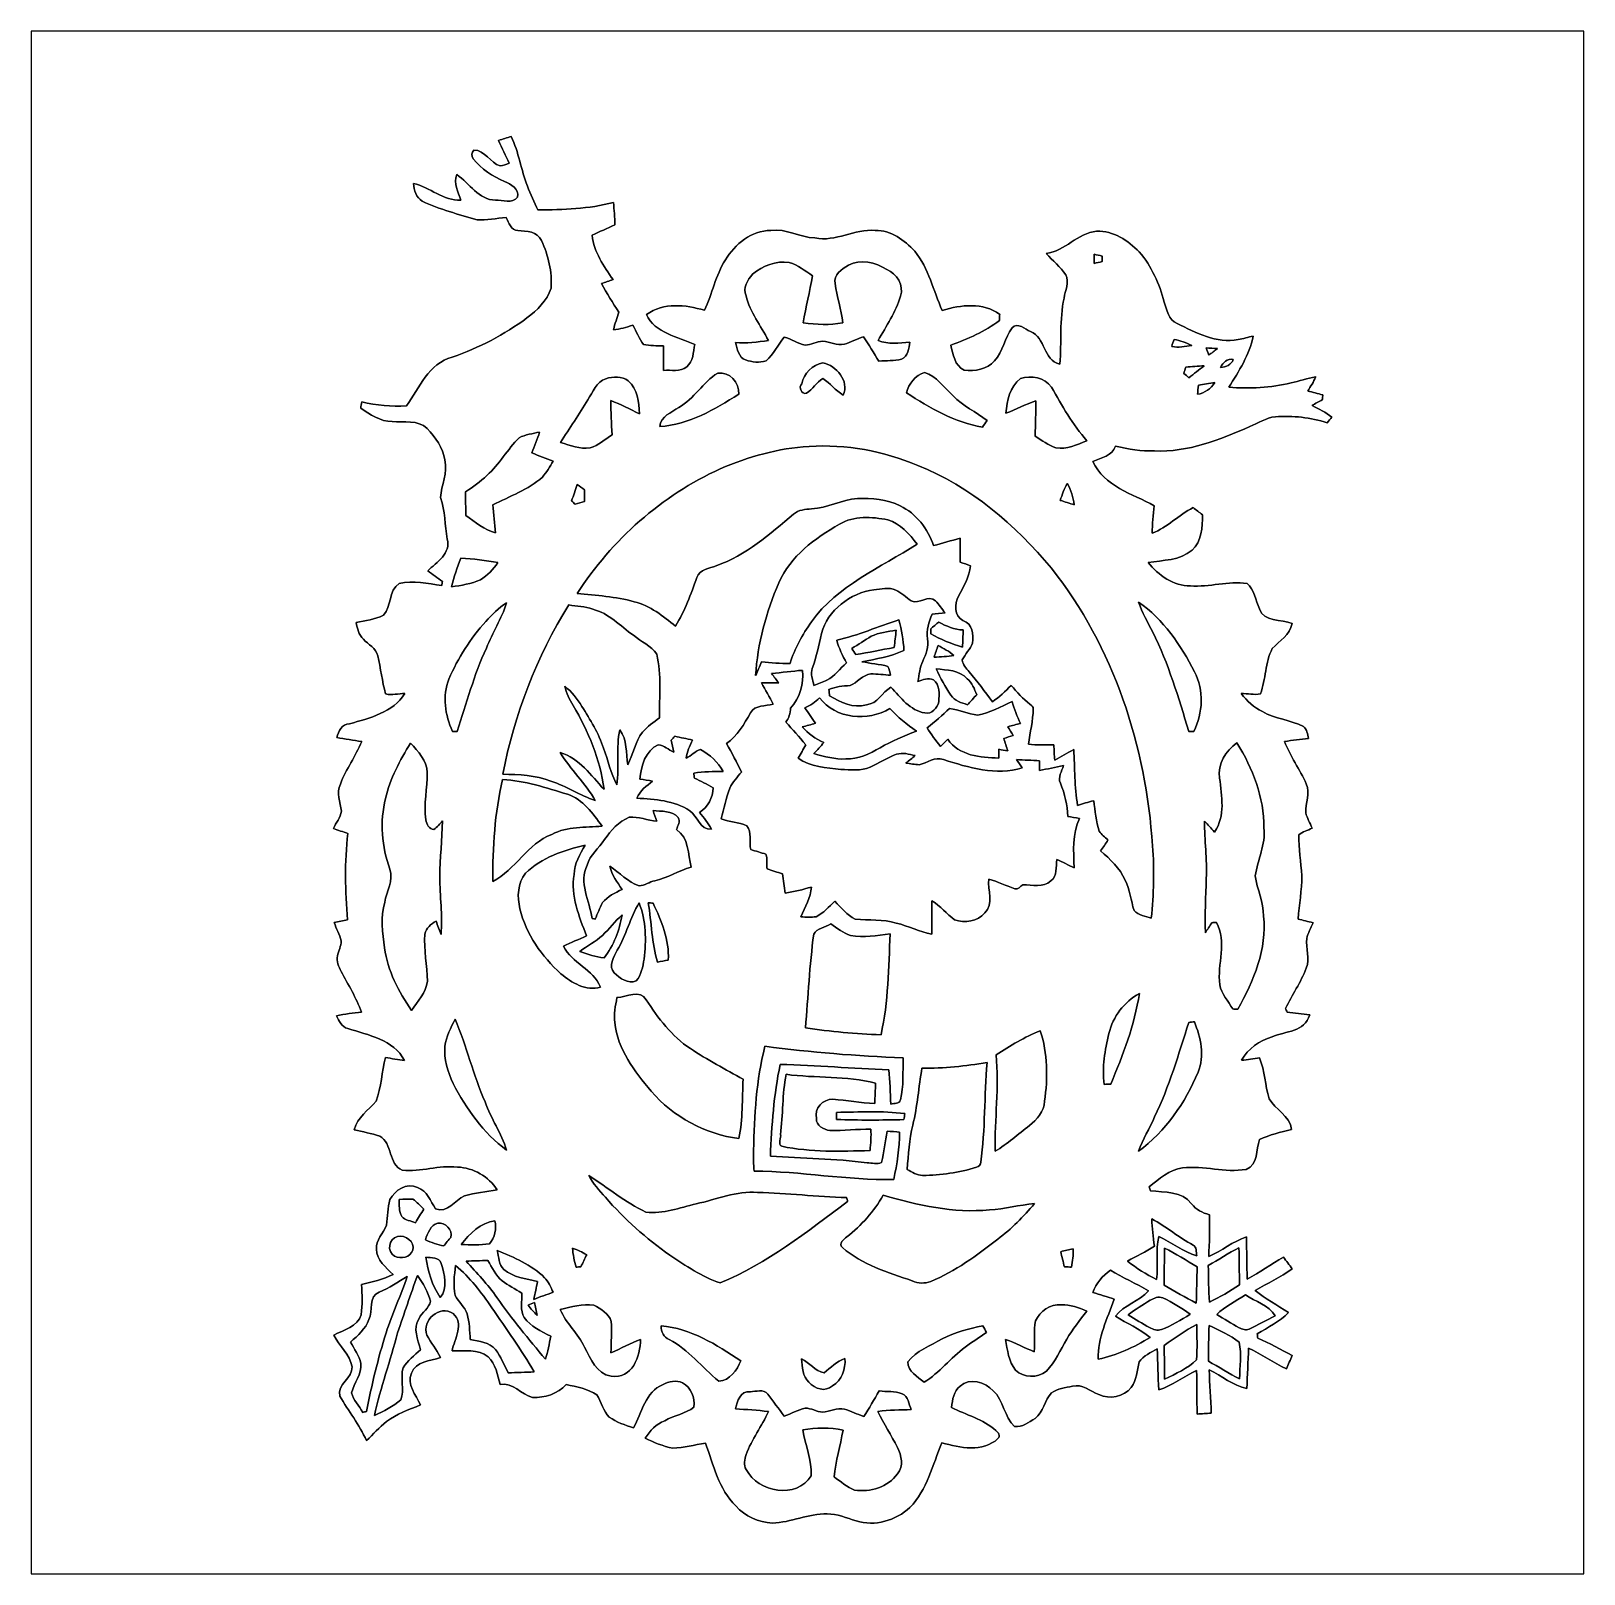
# Model space of a CAD drawing. Header units: centimetres. Extents: x -16.8 to 16.8, y -16.7 to 16.7.
import ezdxf

# ---------------------------------------------------------------- set-up
doc = ezdxf.new("R2010")
doc.units = ezdxf.units.CM
doc.header["$MEASUREMENT"] = 0
doc.layers.add('Layer 1', color=7, linetype='Continuous')

msp = doc.modelspace()

# ---------------------------------------------------------------- linework, layer by layer
at = {"layer": 'Layer 1', "color": 7}
for points, knots in [([(-16.77458, 16.66875), (-16.77458, 16.66875), (16.77458, 16.66875), (16.77458, 16.66875), (16.77458, 16.66875), (16.77458, 16.66875), (16.77458, -16.66875), (16.77458, -16.66875), (16.77458, -16.66875), (16.77458, -16.66875), (-16.77458, -16.66875), (-16.77458, -16.66875), (-16.77458, -16.66875), (-16.77458, -16.66875), (-16.77458, 16.66875), (-16.77458, 16.66875), (-16.77458, 16.66875), (-16.77458, 16.66875), (-16.77458, 16.66875), (-16.77458, 16.66875)], [0, 0, 0, 0, 0.16666667, 0.16666667, 0.16666667, 0.16666667, 0.33333333, 0.33333333, 0.33333333, 0.33333333, 0.5, 0.5, 0.5, 0.5, 0.66666667, 0.66666667, 0.66666667, 0.66666667, 1, 1, 1, 1]), ([(-6.67244, 14.30443), (-6.60682, 14.13722), (-6.52286, 13.97811), (-6.44843, 13.81478), (-6.44843, 13.81478), (-6.51087, 13.79149), (-6.5719, 13.75481), (-6.63998, 13.75551), (-6.63998, 13.75551), (-6.85871, 13.81619), (-6.96595, 14.097), (-7.20901, 14.097), (-7.20901, 14.097), (-7.26087, 14.04937), (-7.26264, 13.96506), (-7.2203, 13.91109), (-7.2203, 13.91109), (-7.0425, 13.69236), (-6.8072, 13.5255), (-6.5465, 13.42002), (-6.5465, 13.42002), (-6.41491, 13.35617), (-6.22018, 13.25951), (-6.26816, 13.08065), (-6.26816, 13.08065), (-6.36905, 12.92296), (-6.59236, 13.0235), (-6.74088, 13.01327), (-6.74088, 13.01327), (-7.10741, 13.02456), (-7.30285, 13.37451), (-7.57449, 13.56642), (-7.57449, 13.56642), (-7.65916, 13.37663), (-7.54733, 13.19248), (-7.49018, 13.01291), (-7.49018, 13.01291), (-7.86906, 12.99563), (-8.15411, 13.29655), (-8.51041, 13.37451), (-8.51041, 13.37451), (-8.50829, 13.22599), (-8.45079, 13.07747), (-8.32414, 12.99034), (-8.32414, 12.99034), (-7.9442, 12.81747), (-7.54063, 12.70423), (-7.13987, 12.5917), (-7.13987, 12.5917), (-6.92926, 12.58147), (-6.72006, 12.62345), (-6.51016, 12.63791), (-6.51016, 12.63791), (-6.4583, 12.52361), (-6.40468, 12.36733), (-6.25687, 12.35569), (-6.25687, 12.35569), (-6.07307, 12.35181), (-5.83459, 12.33629), (-5.74746, 12.14049), (-5.74746, 12.14049), (-5.59858, 11.82229), (-5.51603, 11.4621), (-5.53826, 11.11074), (-5.53826, 11.11074), (-5.63069, 10.84227), (-5.83883, 10.63766), (-6.06108, 10.4715), (-6.06108, 10.4715), (-6.55003, 10.10426), (-7.10142, 9.82733), (-7.67539, 9.6199), (-7.67539, 9.6199), (-8.18339, 9.49254), (-8.38941, 8.95879), (-8.66246, 8.57109), (-8.66246, 8.57109), (-8.98737, 8.54886), (-9.31263, 8.58344), (-9.62978, 8.6547), (-9.62978, 8.6547), (-9.63754, 8.60989), (-9.6453, 8.56544), (-9.65271, 8.52029), (-9.65271, 8.52029), (-9.44704, 8.38412), (-9.23396, 8.23348), (-8.97502, 8.2296), (-8.97502, 8.2296), (-8.72208, 8.20737), (-8.41939, 8.27899), (-8.21937, 8.08037), (-8.21937, 8.08037), (-8.03769, 7.89376), (-7.87823, 7.66516), (-7.83308, 7.4041), (-7.83308, 7.4041), (-7.76605, 7.12223), (-7.91633, 6.86117), (-7.92621, 6.58777), (-7.92621, 6.58777), (-7.83167, 6.29849), (-7.83202, 5.99158), (-7.78228, 5.69348), (-7.78228, 5.69348), (-7.6962, 5.39186), (-8.01194, 5.18654), (-8.2042, 5.00486), (-8.2042, 5.00486), (-8.09978, 4.92478), (-7.99289, 4.84893), (-7.88635, 4.77167), (-7.88635, 4.77167), (-7.89023, 4.75051), (-7.89869, 4.70888), (-7.90293, 4.68806), (-7.90293, 4.68806), (-8.20632, 4.72722), (-8.51782, 4.80307), (-8.82262, 4.73075), (-8.82262, 4.73075), (-9.05545, 4.57906), (-8.98066, 4.23439), (-9.1627, 4.04918), (-9.1627, 4.04918), (-9.33803, 3.94264), (-9.55569, 3.94194), (-9.74937, 3.88691), (-9.74937, 3.88691), (-9.72644, 3.75849), (-9.69716, 3.62126), (-9.59485, 3.5306), (-9.59485, 3.5306), (-9.49008, 3.41313), (-9.32321, 3.33481), (-9.2837, 3.17147), (-9.2837, 3.17147), (-9.21738, 2.89913), (-9.19339, 2.61655), (-9.11401, 2.34668), (-9.11401, 2.34668), (-8.9789, 2.30717), (-8.83603, 2.35867), (-8.6995, 2.35373), (-8.6995, 2.35373), (-8.95385, 1.94628), (-9.46079, 1.82104), (-9.8933, 1.70109), (-9.8933, 1.70109), (-10.07039, 1.70215), (-10.12119, 1.53176), (-10.17094, 1.40123), (-10.17094, 1.40123), (-9.99102, 1.37195), (-9.81075, 1.3462), (-9.63083, 1.31657), (-9.63083, 1.31657), (-9.76101, 0.99907), (-9.96915, 0.71967), (-10.09262, 0.39934), (-10.09262, 0.39934), (-10.19034, 0.20708), (-10.08733, 0.0067), (-10.07004, -0.18874), (-10.07004, -0.18874), (-10.08486, -0.32738), (-10.1854, -0.4378), (-10.24396, -0.56056), (-10.24396, -0.56056), (-10.1406, -0.60008), (-10.03547, -0.63465), (-9.92964, -0.66746), (-9.92964, -0.66746), (-10.00513, -1.2894), (-9.98679, -1.91488), (-9.93881, -2.53824), (-9.93881, -2.53824), (-10.03476, -2.55693), (-10.13107, -2.57528), (-10.22668, -2.59539), (-10.22668, -2.59539), (-10.17764, -2.72732), (-10.10567, -2.85256), (-10.07216, -2.99014), (-10.07216, -2.99014), (-10.07674, -3.10233), (-10.13213, -3.20499), (-10.15365, -3.3147), (-10.15365, -3.3147), (-10.18434, -3.43253), (-10.12437, -3.54789), (-10.07428, -3.65125), (-10.07428, -3.65125), (-9.91976, -3.93947), (-9.75219, -4.2224), (-9.63224, -4.5279), (-9.63224, -4.5279), (-9.81463, -4.54836), (-9.99702, -4.57094), (-10.17729, -4.60693), (-10.17729, -4.60693), (-10.12508, -4.71911), (-10.06651, -4.85175), (-9.93069, -4.88139), (-9.93069, -4.88139), (-9.49078, -5.02991), (-8.94186, -5.11986), (-8.70656, -5.57318), (-8.70656, -5.57318), (-8.84484, -5.56472), (-8.97996, -5.53191), (-9.11578, -5.50686), (-9.11578, -5.50686), (-9.19515, -5.81907), (-9.20715, -6.15068), (-9.32074, -6.45336), (-9.32074, -6.45336), (-9.48761, -6.65021), (-9.72432, -6.80438), (-9.79311, -7.06931), (-9.79311, -7.06931), (-9.61002, -7.1187), (-9.42199, -7.14693), (-9.24243, -7.20937), (-9.24243, -7.20937), (-8.95526, -7.36), (-9.0618, -7.8232), (-8.75594, -7.94314), (-8.75594, -7.94314), (-8.35766, -7.98477), (-7.9629, -7.83378), (-7.56285, -7.87753), (-7.56285, -7.87753), (-7.21889, -7.89517), (-6.88622, -8.07649), (-6.70384, -8.37142), (-6.70384, -8.37142), (-6.9409, -8.40987), (-7.18291, -8.42857), (-7.41327, -8.50089), (-7.41327, -8.50089), (-7.62988, -8.59437), (-7.76358, -8.8773), (-8.03663, -8.78099), (-8.03663, -8.78099), (-8.14458, -8.61483), (-8.21514, -8.37918), (-8.42786, -8.32203), (-8.42786, -8.32203), (-8.65964, -8.20491), (-8.91469, -8.37741), (-9.02018, -8.57991), (-9.02018, -8.57991), (-9.07415, -8.75841), (-9.06463, -8.94715), (-9.09638, -9.12989), (-9.09638, -9.12989), (-9.15106, -9.30981), (-9.34297, -9.45303), (-9.31051, -9.65306), (-9.31051, -9.65306), (-9.31016, -9.89577), (-9.10837, -10.04217), (-8.95456, -10.19563), (-8.95456, -10.19563), (-9.16587, -10.31169), (-9.40294, -10.36002), (-9.63471, -10.41682), (-9.63471, -10.41682), (-9.62448, -10.63307), (-9.60826, -10.8518), (-9.64389, -11.06699), (-9.64389, -11.06699), (-9.71903, -11.32699), (-10.0203, -11.39931), (-10.23585, -11.50973), (-10.23585, -11.50973), (-10.11555, -11.74538), (-9.88801, -11.92495), (-9.83615, -12.19341), (-9.83615, -12.19341), (-9.82874, -12.44036), (-10.16564, -12.57053), (-10.10708, -12.827), (-10.10708, -12.827), (-9.91235, -13.14556), (-9.68763, -13.44683), (-9.52712, -13.7862), (-9.52712, -13.7862), (-9.38177, -13.65038), (-9.25266, -13.49728), (-9.0932, -13.37804), (-9.0932, -13.37804), (-8.87871, -13.20624), (-8.61342, -13.12086), (-8.36295, -13.0175), (-8.36295, -13.0175), (-8.45573, -12.79666), (-8.66987, -12.58076), (-8.55733, -12.32747), (-8.55733, -12.32747), (-8.4642, -12.07064), (-8.14846, -12.07488), (-7.93186, -11.98951), (-7.93186, -11.98951), (-8.01088, -11.81841), (-8.13329, -11.67165), (-8.22431, -11.50832), (-8.22431, -11.50832), (-8.3439, -11.19611), (-7.94209, -10.83698), (-7.65634, -11.0423), (-7.65634, -11.0423), (-7.41363, -11.24867), (-7.62247, -11.59122), (-7.67891, -11.84875), (-7.67891, -11.84875), (-7.41645, -11.85721), (-7.11694, -11.80253), (-6.8961, -11.97645), (-6.8961, -11.97645), (-6.7437, -12.13873), (-6.68867, -12.36486), (-6.64175, -12.57617), (-6.64175, -12.57617), (-6.35917, -12.52679), (-6.18737, -12.78537), (-5.94289, -12.85699), (-5.94289, -12.85699), (-5.67514, -12.86686), (-5.39926, -12.7762), (-5.21406, -12.57759), (-5.21406, -12.57759), (-4.9851, -12.62098), (-4.74768, -12.66966), (-4.55119, -12.8016), (-4.55119, -12.8016), (-4.44429, -12.95012), (-4.41784, -13.14873), (-4.28272, -13.27926), (-4.28272, -13.27926), (-4.12679, -13.39286), (-3.93982, -13.45459), (-3.75638, -13.51068), (-3.75638, -13.51068), (-3.57717, -13.18472), (-3.50591, -12.73034), (-3.12173, -12.57688), (-3.12173, -12.57688), (-2.99544, -12.50738), (-2.83316, -12.47704), (-2.69699, -12.53878), (-2.69699, -12.53878), (-2.51495, -12.64038), (-2.42888, -12.86016), (-2.45216, -13.06266), (-2.45216, -13.06266), (-2.63596, -13.20871), (-2.88184, -13.24434), (-3.08504, -13.35758), (-3.08504, -13.35758), (-3.26884, -13.42637), (-3.40501, -13.57277), (-3.50661, -13.7354), (-3.50661, -13.7354), (-3.31505, -13.82324), (-3.12103, -13.91567), (-2.91042, -13.94813), (-2.91042, -13.94813), (-2.67194, -13.94037), (-2.43911, -13.88216), (-2.20486, -13.84053), (-2.20486, -13.84053), (-2.03235, -14.3129), (-1.91911, -14.8336), (-1.54834, -15.20049), (-1.54834, -15.20049), (-1.34938, -15.42591), (-1.05869, -15.55609), (-0.75918, -15.56844), (-0.75918, -15.56844), (-0.35489, -15.55926), (0.01905, -15.35959), (0.4258, -15.37264), (0.4258, -15.37264), (0.64347, -15.36559), (0.8442, -15.46719), (1.05198, -15.51799), (1.05198, -15.51799), (1.45239, -15.65628), (1.91029, -15.51234), (2.21298, -15.23083), (2.21298, -15.23083), (2.59045, -14.85124), (2.69734, -14.30902), (2.90407, -13.83524), (2.90407, -13.83524), (3.29106, -13.94425), (3.78848, -14.04549), (4.11409, -13.74457), (4.11409, -13.74457), (4.18571, -13.68496), (4.11798, -13.61581), (4.06929, -13.56924), (4.06929, -13.56924), (3.79412, -13.32301), (3.43041, -13.23516), (3.11009, -13.06936), (3.11009, -13.06936), (3.13549, -12.90602), (3.1556, -12.71834), (3.296, -12.60863), (3.296, -12.60863), (3.50132, -12.41954), (3.84069, -12.52255), (4.01179, -12.70988), (4.01179, -12.70988), (4.24392, -12.91978), (4.24603, -13.2775), (4.47393, -13.48528), (4.47393, -13.48528), (4.63938, -13.50398), (4.78084, -13.38756), (4.91631, -13.31136), (4.91631, -13.31136), (5.10399, -13.17554), (5.11528, -12.91272), (5.27156, -12.75256), (5.27156, -12.75256), (5.40526, -12.66684), (5.56966, -12.6432), (5.72417, -12.61322), (5.72417, -12.61322), (5.94078, -12.55642), (6.10588, -12.72364), (6.29356, -12.79278), (6.29356, -12.79278), (6.52745, -12.90073), (6.83154, -12.84605), (6.99523, -12.64038), (6.99523, -12.64038), (7.1053, -12.47599), (7.12329, -12.27455), (7.16668, -12.08758), (7.16668, -12.08758), (7.25558, -11.95141), (7.41962, -11.88438), (7.55615, -11.80324), (7.55615, -11.80324), (7.56814, -12.09957), (7.57167, -12.39626), (7.5879, -12.6933), (7.5879, -12.6933), (7.88211, -12.59734), (8.128, -12.40508), (8.40634, -12.27561), (8.40634, -12.27561), (8.41163, -12.58817), (8.4134, -12.90108), (8.41587, -13.2147), (8.41587, -13.2147), (8.51817, -13.20906), (8.61766, -13.19989), (8.72208, -13.19636), (8.72208, -13.19636), (8.71291, -12.88309), (8.68927, -12.57053), (8.67692, -12.25762), (8.67692, -12.25762), (8.95174, -12.38603), (9.18633, -12.60475), (9.49184, -12.66084), (9.49184, -12.66084), (9.50701, -12.37156), (9.51301, -12.08158), (9.52994, -11.79301), (9.52994, -11.79301), (9.81428, -11.9186), (10.06687, -12.10275), (10.34521, -12.23927), (10.34521, -12.23927), (10.38825, -12.14296), (10.43129, -12.04701), (10.47291, -11.95035), (10.47291, -11.95035), (10.22632, -11.82017), (9.98291, -11.68506), (9.72785, -11.57252), (9.72785, -11.57252), (9.72538, -11.5503), (9.72009, -11.5062), (9.71762, -11.48397), (9.71762, -11.48397), (9.94445, -11.33334), (10.20798, -11.22609), (10.39072, -11.0176), (10.39072, -11.0176), (10.14765, -10.86485), (9.89859, -10.71986), (9.66999, -10.54559), (9.66999, -10.54559), (9.9381, -10.39036), (10.21997, -10.25737), (10.47327, -10.0778), (10.47327, -10.0778), (10.40977, -9.99208), (10.34486, -9.90671), (10.28136, -9.82204), (10.28136, -9.82204), (10.01854, -9.97761), (9.76806, -10.15294), (9.50136, -10.30111), (9.50136, -10.30111), (9.48725, -9.99596), (9.49113, -9.69045), (9.48443, -9.38495), (9.48443, -9.38495), (9.18916, -9.48055), (8.95068, -9.69081), (8.66704, -9.8111), (8.66704, -9.8111), (8.68645, -9.51054), (8.69033, -9.20891), (8.68257, -8.90834), (8.68257, -8.90834), (8.5344, -8.86213), (8.39223, -8.79934), (8.29839, -8.66987), (8.29839, -8.66987), (8.0899, -8.39717), (7.71172, -8.42751), (7.40869, -8.38976), (7.40869, -8.38976), (7.40234, -8.3693), (7.38964, -8.32838), (7.38329, -8.30792), (7.38329, -8.30792), (7.59107, -8.12377), (7.82002, -7.94244), (8.10119, -7.89446), (8.10119, -7.89446), (8.56121, -7.83802), (9.01947, -8.00947), (9.47773, -7.92692), (9.47773, -7.92692), (9.73526, -7.83802), (9.69151, -7.48806), (9.76312, -7.28486), (9.76312, -7.28486), (9.98361, -7.17938), (10.22138, -7.11976), (10.45774, -7.06226), (10.45774, -7.06226), (10.41964, -6.75887), (10.10497, -6.6421), (9.97232, -6.39974), (9.97232, -6.39974), (9.88624, -6.11011), (9.87637, -5.80214), (9.76842, -5.51744), (9.76842, -5.51744), (9.63824, -5.53791), (9.50877, -5.5626), (9.37683, -5.5686), (9.37683, -5.5686), (9.51724, -5.31777), (9.76559, -5.14809), (10.03653, -5.06342), (10.03653, -5.06342), (10.32757, -4.93466), (10.7442, -4.96499), (10.84968, -4.58752), (10.84968, -4.58752), (10.68705, -4.56636), (10.52442, -4.54801), (10.36214, -4.5272), (10.36214, -4.5272), (10.35297, -4.50815), (10.33533, -4.4704), (10.32616, -4.45135), (10.32616, -4.45135), (10.46974, -4.15784), (10.65706, -3.88514), (10.7763, -3.58069), (10.7763, -3.58069), (10.86661, -3.37432), (10.75902, -3.15207), (10.78583, -2.93864), (10.78583, -2.93864), (10.81511, -2.81975), (10.87473, -2.71145), (10.922, -2.59927), (10.922, -2.59927), (10.8137, -2.5714), (10.70575, -2.54459), (10.59815, -2.51742), (10.59815, -2.51742), (10.62461, -2.20521), (10.67894, -1.89512), (10.68176, -1.5815), (10.68176, -1.5815), (10.65812, -1.28729), (10.6112, -0.99378), (10.61402, -0.69815), (10.61402, -0.69815), (10.69975, -0.63253), (10.80629, -0.60466), (10.90119, -0.55386), (10.90119, -0.55386), (10.8585, -0.44168), (10.79112, -0.33973), (10.76537, -0.2226), (10.76537, -0.2226), (10.75443, -0.01517), (10.87049, 0.20285), (10.77524, 0.40181), (10.77524, 0.40181), (10.6359, 0.71614), (10.42776, 0.9966), (10.3064, 1.31974), (10.3064, 1.31974), (10.47962, 1.34408), (10.65248, 1.36278), (10.8264, 1.38324), (10.8264, 1.38324), (10.79853, 1.47214), (10.79288, 1.58291), (10.71457, 1.64465), (10.71457, 1.64465), (10.43058, 1.78259), (10.10461, 1.80799), (9.82839, 1.96427), (9.82839, 1.96427), (9.64459, 2.0507), (9.49607, 2.19463), (9.37189, 2.35232), (9.37189, 2.35232), (9.50701, 2.35973), (9.64988, 2.31563), (9.785, 2.34844), (9.785, 2.34844), (9.90635, 2.66559), (9.88236, 3.02472), (10.04217, 3.32811), (10.04217, 3.32811), (10.20374, 3.49144), (10.41682, 3.62479), (10.46974, 3.86574), (10.46974, 3.86574), (10.2429, 3.96593), (9.85026, 3.89149), (9.76171, 4.18394), (9.76171, 4.18394), (9.68128, 4.36809), (9.65941, 4.60093), (9.49713, 4.73357), (9.49713, 4.73357), (9.08967, 4.78825), (8.68257, 4.64926), (8.27334, 4.68207), (8.27334, 4.68207), (7.90434, 4.67466), (7.58119, 4.91067), (7.35718, 5.18407), (7.35718, 5.18407), (7.68174, 5.23875), (8.04263, 5.22534), (8.30721, 5.45042), (8.30721, 5.45042), (8.5157, 5.64198), (8.53757, 5.95207), (8.53052, 6.217), (8.53052, 6.217), (8.46384, 6.26886), (8.39752, 6.32072), (8.33049, 6.37152), (8.33049, 6.37152), (8.02287, 6.20783), (7.77205, 5.95171), (7.44749, 5.81731), (7.44749, 5.81731), (7.44926, 6.01627), (7.46442, 6.21489), (7.49229, 6.41174), (7.49229, 6.41174), (7.01499, 6.67209), (6.40715, 6.83084), (6.1655, 7.37059), (6.1655, 7.37059), (6.34577, 7.45349), (6.57931, 7.48806), (6.65551, 7.69726), (6.65551, 7.69726), (6.93208, 7.63658), (7.21148, 7.58649), (7.49653, 7.59707), (7.49653, 7.59707), (8.22078, 7.56109), (8.90164, 7.84049), (9.55287, 8.122), (9.55287, 8.122), (9.73526, 8.19961), (9.90847, 8.31074), (10.10814, 8.33649), (10.10814, 8.33649), (10.48561, 8.35836), (10.86873, 8.32132), (11.22997, 8.20667), (11.22997, 8.20667), (11.26278, 8.24618), (11.29559, 8.28569), (11.32911, 8.3252), (11.32911, 8.3252), (11.19928, 8.43033), (11.04829, 8.5023), (10.90048, 8.57744), (10.90048, 8.57744), (10.97386, 8.62189), (11.04865, 8.66352), (11.12449, 8.70409), (11.12449, 8.70409), (11.12661, 8.73019), (11.13084, 8.7824), (11.13296, 8.80851), (11.13296, 8.80851), (11.02607, 8.83708), (10.91459, 8.86425), (10.80805, 8.88894), (10.80805, 8.88894), (10.8712, 8.98807), (10.93223, 9.08897), (10.97915, 9.19692), (10.97915, 9.19692), (10.79817, 9.16764), (10.62496, 9.10731), (10.44681, 9.06604), (10.44681, 9.06604), (10.00795, 8.96161), (9.55146, 8.9348), (9.10237, 8.97361), (9.10237, 8.97361), (9.32321, 9.31862), (9.54334, 9.67105), (9.62836, 10.0778), (9.62836, 10.0778), (9.52006, 10.05346), (9.41423, 10.01959), (9.30487, 10.00054), (9.30487, 10.00054), (8.83391, 9.90988), (8.39435, 10.15612), (7.98442, 10.34909), (7.98442, 10.34909), (7.80097, 10.42952), (7.76146, 10.64366), (7.70784, 10.81334), (7.70784, 10.81334), (7.60024, 11.20458), (7.4355, 11.58628), (7.1688, 11.89637), (7.1688, 11.89637), (6.92503, 12.1412), (6.60753, 12.36274), (6.24593, 12.34158), (6.24593, 12.34158), (5.83071, 12.30489), (5.56683, 11.91507), (5.15655, 11.8618), (5.15655, 11.8618), (5.30049, 11.71081), (5.46312, 11.57499), (5.58024, 11.40072), (5.58024, 11.40072), (5.66596, 11.24197), (5.55978, 11.05958), (5.54531, 10.89731), (5.54531, 10.89731), (5.43772, 10.42917), (5.49592, 9.94727), (5.44936, 9.47349), (5.44936, 9.47349), (5.08952, 9.55922), (5.14632, 10.04993), (4.81506, 10.17693), (4.81506, 10.17693), (4.70112, 10.23302), (4.54025, 10.3819), (4.42172, 10.25525), (4.42172, 10.25525), (4.25662, 10.04041), (4.22487, 9.74584), (4.04178, 9.54087), (4.04178, 9.54087), (3.88091, 9.36131), (3.61456, 9.30734), (3.38455, 9.34508), (3.38455, 9.34508), (3.17782, 9.43116), (3.14396, 9.69433), (3.09633, 9.88519), (3.09633, 9.88519), (3.46922, 10.01219), (3.82976, 10.1794), (4.14831, 10.41365), (4.14831, 10.41365), (4.14937, 10.44716), (4.15149, 10.51384), (4.15219, 10.54735), (4.15219, 10.54735), (3.78707, 10.81158), (3.31752, 10.75514), (2.91112, 10.63202), (2.91112, 10.63202), (2.71886, 11.06029), (2.61761, 11.54007), (2.3174, 11.91225), (2.3174, 11.91225), (2.09515, 12.14861), (1.80446, 12.37192), (1.46262, 12.35957), (1.46262, 12.35957), (1.01494, 12.39696), (0.61101, 12.1091), (0.16016, 12.19729), (0.16016, 12.19729), (-0.16545, 12.21246), (-0.46143, 12.40825), (-0.79269, 12.35922), (-0.79269, 12.35922), (-1.2125, 12.36733), (-1.56563, 12.06077), (-1.77412, 11.72281), (-1.77412, 11.72281), (-1.9879, 11.38873), (-2.05634, 10.99114), (-2.22462, 10.63625), (-2.22462, 10.63625), (-2.63807, 10.75443), (-3.10833, 10.81052), (-3.47733, 10.54382), (-3.47733, 10.54382), (-3.29636, 10.13919), (-2.80176, 10.0644), (-2.43417, 9.89824), (-2.43417, 9.89824), (-2.47121, 9.73384), (-2.46309, 9.52994), (-2.60914, 9.41634), (-2.60914, 9.41634), (-2.74355, 9.28934), (-2.94922, 9.36061), (-3.11221, 9.33168), (-3.11221, 9.33168), (-3.11432, 9.50948), (-3.11115, 9.68763), (-3.11291, 9.86578), (-3.11291, 9.86578), (-3.25543, 9.87284), (-3.40325, 9.86226), (-3.54189, 9.89894), (-3.54189, 9.89894), (-3.63996, 10.02347), (-3.69464, 10.17693), (-3.77649, 10.31275), (-3.77649, 10.31275), (-3.9116, 10.26689), (-4.04989, 10.2295), (-4.19206, 10.21609), (-4.19206, 10.21609), (-4.15996, 10.34521), (-4.11692, 10.4708), (-4.07388, 10.59603), (-4.07388, 10.59603), (-4.21005, 10.795), (-4.33493, 11.00137), (-4.45029, 11.21269), (-4.45029, 11.21269), (-4.36739, 11.24197), (-4.28378, 11.27019), (-4.19982, 11.29736), (-4.19982, 11.29736), (-4.40408, 11.58875), (-4.61222, 11.89143), (-4.65138, 12.25515), (-4.65138, 12.25515), (-4.49016, 12.33417), (-4.32611, 12.40614), (-4.16243, 12.47987), (-4.16243, 12.47987), (-4.16454, 12.64214), (-4.17477, 12.80477), (-4.19453, 12.96635), (-4.19453, 12.96635), (-4.72581, 12.82453), (-5.2772, 12.80513), (-5.82401, 12.80301), (-5.82401, 12.80301), (-5.90479, 12.9727), (-5.98452, 13.14344), (-6.05014, 13.31983), (-6.05014, 13.31983), (-6.18984, 13.67014), (-6.23923, 14.05008), (-6.39939, 14.39298), (-6.39939, 14.39298), (-6.49146, 14.36582), (-6.58213, 14.33583), (-6.67244, 14.30443)], [0, 0, 0, 0, 0.00438596, 0.00438596, 0.00438596, 0.00438596, 0.00877193, 0.00877193, 0.00877193, 0.00877193, 0.01315789, 0.01315789, 0.01315789, 0.01315789, 0.01754386, 0.01754386, 0.01754386, 0.01754386, 0.02192982, 0.02192982, 0.02192982, 0.02192982, 0.02631579, 0.02631579, 0.02631579, 0.02631579, 0.03070175, 0.03070175, 0.03070175, 0.03070175, 0.03508772, 0.03508772, 0.03508772, 0.03508772, 0.03947368, 0.03947368, 0.03947368, 0.03947368, 0.04385965, 0.04385965, 0.04385965, 0.04385965, 0.04824561, 0.04824561, 0.04824561, 0.04824561, 0.05263158, 0.05263158, 0.05263158, 0.05263158, 0.05701754, 0.05701754, 0.05701754, 0.05701754, 0.06140351, 0.06140351, 0.06140351, 0.06140351, 0.06578947, 0.06578947, 0.06578947, 0.06578947, 0.07017544, 0.07017544, 0.07017544, 0.07017544, 0.0745614, 0.0745614, 0.0745614, 0.0745614, 0.07894737, 0.07894737, 0.07894737, 0.07894737, 0.08333333, 0.08333333, 0.08333333, 0.08333333, 0.0877193, 0.0877193, 0.0877193, 0.0877193, 0.09210526, 0.09210526, 0.09210526, 0.09210526, 0.09649123, 0.09649123, 0.09649123, 0.09649123, 0.10087719, 0.10087719, 0.10087719, 0.10087719, 0.10526316, 0.10526316, 0.10526316, 0.10526316, 0.10964912, 0.10964912, 0.10964912, 0.10964912, 0.11403509, 0.11403509, 0.11403509, 0.11403509, 0.11842105, 0.11842105, 0.11842105, 0.11842105, 0.12280702, 0.12280702, 0.12280702, 0.12280702, 0.12719298, 0.12719298, 0.12719298, 0.12719298, 0.13157895, 0.13157895, 0.13157895, 0.13157895, 0.13596491, 0.13596491, 0.13596491, 0.13596491, 0.14035088, 0.14035088, 0.14035088, 0.14035088, 0.14473684, 0.14473684, 0.14473684, 0.14473684, 0.14912281, 0.14912281, 0.14912281, 0.14912281, 0.15350877, 0.15350877, 0.15350877, 0.15350877, 0.15789474, 0.15789474, 0.15789474, 0.15789474, 0.1622807, 0.1622807, 0.1622807, 0.1622807, 0.16666667, 0.16666667, 0.16666667, 0.16666667, 0.17105263, 0.17105263, 0.17105263, 0.17105263, 0.1754386, 0.1754386, 0.1754386, 0.1754386, 0.17982456, 0.17982456, 0.17982456, 0.17982456, 0.18421053, 0.18421053, 0.18421053, 0.18421053, 0.18859649, 0.18859649, 0.18859649, 0.18859649, 0.19298246, 0.19298246, 0.19298246, 0.19298246, 0.19736842, 0.19736842, 0.19736842, 0.19736842, 0.20175439, 0.20175439, 0.20175439, 0.20175439, 0.20614035, 0.20614035, 0.20614035, 0.20614035, 0.21052632, 0.21052632, 0.21052632, 0.21052632, 0.21491228, 0.21491228, 0.21491228, 0.21491228, 0.21929825, 0.21929825, 0.21929825, 0.21929825, 0.22368421, 0.22368421, 0.22368421, 0.22368421, 0.22807018, 0.22807018, 0.22807018, 0.22807018, 0.23245614, 0.23245614, 0.23245614, 0.23245614, 0.23684211, 0.23684211, 0.23684211, 0.23684211, 0.24122807, 0.24122807, 0.24122807, 0.24122807, 0.24561404, 0.24561404, 0.24561404, 0.24561404, 0.25, 0.25, 0.25, 0.25, 0.25438596, 0.25438596, 0.25438596, 0.25438596, 0.25877193, 0.25877193, 0.25877193, 0.25877193, 0.26315789, 0.26315789, 0.26315789, 0.26315789, 0.26754386, 0.26754386, 0.26754386, 0.26754386, 0.27192982, 0.27192982, 0.27192982, 0.27192982, 0.27631579, 0.27631579, 0.27631579, 0.27631579, 0.28070175, 0.28070175, 0.28070175, 0.28070175, 0.28508772, 0.28508772, 0.28508772, 0.28508772, 0.28947368, 0.28947368, 0.28947368, 0.28947368, 0.29385965, 0.29385965, 0.29385965, 0.29385965, 0.29824561, 0.29824561, 0.29824561, 0.29824561, 0.30263158, 0.30263158, 0.30263158, 0.30263158, 0.30701754, 0.30701754, 0.30701754, 0.30701754, 0.31140351, 0.31140351, 0.31140351, 0.31140351, 0.31578947, 0.31578947, 0.31578947, 0.31578947, 0.32017544, 0.32017544, 0.32017544, 0.32017544, 0.3245614, 0.3245614, 0.3245614, 0.3245614, 0.32894737, 0.32894737, 0.32894737, 0.32894737, 0.33333333, 0.33333333, 0.33333333, 0.33333333, 0.3377193, 0.3377193, 0.3377193, 0.3377193, 0.34210526, 0.34210526, 0.34210526, 0.34210526, 0.34649123, 0.34649123, 0.34649123, 0.34649123, 0.35087719, 0.35087719, 0.35087719, 0.35087719, 0.35526316, 0.35526316, 0.35526316, 0.35526316, 0.35964912, 0.35964912, 0.35964912, 0.35964912, 0.36403509, 0.36403509, 0.36403509, 0.36403509, 0.36842105, 0.36842105, 0.36842105, 0.36842105, 0.37280702, 0.37280702, 0.37280702, 0.37280702, 0.37719298, 0.37719298, 0.37719298, 0.37719298, 0.38157895, 0.38157895, 0.38157895, 0.38157895, 0.38596491, 0.38596491, 0.38596491, 0.38596491, 0.39035088, 0.39035088, 0.39035088, 0.39035088, 0.39473684, 0.39473684, 0.39473684, 0.39473684, 0.39912281, 0.39912281, 0.39912281, 0.39912281, 0.40350877, 0.40350877, 0.40350877, 0.40350877, 0.40789474, 0.40789474, 0.40789474, 0.40789474, 0.4122807, 0.4122807, 0.4122807, 0.4122807, 0.41666667, 0.41666667, 0.41666667, 0.41666667, 0.42105263, 0.42105263, 0.42105263, 0.42105263, 0.4254386, 0.4254386, 0.4254386, 0.4254386, 0.42982456, 0.42982456, 0.42982456, 0.42982456, 0.43421053, 0.43421053, 0.43421053, 0.43421053, 0.43859649, 0.43859649, 0.43859649, 0.43859649, 0.44298246, 0.44298246, 0.44298246, 0.44298246, 0.44736842, 0.44736842, 0.44736842, 0.44736842, 0.45175439, 0.45175439, 0.45175439, 0.45175439, 0.45614035, 0.45614035, 0.45614035, 0.45614035, 0.46052632, 0.46052632, 0.46052632, 0.46052632, 0.46491228, 0.46491228, 0.46491228, 0.46491228, 0.46929825, 0.46929825, 0.46929825, 0.46929825, 0.47368421, 0.47368421, 0.47368421, 0.47368421, 0.47807018, 0.47807018, 0.47807018, 0.47807018, 0.48245614, 0.48245614, 0.48245614, 0.48245614, 0.48684211, 0.48684211, 0.48684211, 0.48684211, 0.49122807, 0.49122807, 0.49122807, 0.49122807, 0.49561404, 0.49561404, 0.49561404, 0.49561404, 0.5, 0.5, 0.5, 0.5, 0.50438596, 0.50438596, 0.50438596, 0.50438596, 0.50877193, 0.50877193, 0.50877193, 0.50877193, 0.51315789, 0.51315789, 0.51315789, 0.51315789, 0.51754386, 0.51754386, 0.51754386, 0.51754386, 0.52192982, 0.52192982, 0.52192982, 0.52192982, 0.52631579, 0.52631579, 0.52631579, 0.52631579, 0.53070175, 0.53070175, 0.53070175, 0.53070175, 0.53508772, 0.53508772, 0.53508772, 0.53508772, 0.53947368, 0.53947368, 0.53947368, 0.53947368, 0.54385965, 0.54385965, 0.54385965, 0.54385965, 0.54824561, 0.54824561, 0.54824561, 0.54824561, 0.55263158, 0.55263158, 0.55263158, 0.55263158, 0.55701754, 0.55701754, 0.55701754, 0.55701754, 0.56140351, 0.56140351, 0.56140351, 0.56140351, 0.56578947, 0.56578947, 0.56578947, 0.56578947, 0.57017544, 0.57017544, 0.57017544, 0.57017544, 0.5745614, 0.5745614, 0.5745614, 0.5745614, 0.57894737, 0.57894737, 0.57894737, 0.57894737, 0.58333333, 0.58333333, 0.58333333, 0.58333333, 0.5877193, 0.5877193, 0.5877193, 0.5877193, 0.59210526, 0.59210526, 0.59210526, 0.59210526, 0.59649123, 0.59649123, 0.59649123, 0.59649123, 0.60087719, 0.60087719, 0.60087719, 0.60087719, 0.60526316, 0.60526316, 0.60526316, 0.60526316, 0.60964912, 0.60964912, 0.60964912, 0.60964912, 0.61403509, 0.61403509, 0.61403509, 0.61403509, 0.61842105, 0.61842105, 0.61842105, 0.61842105, 0.62280702, 0.62280702, 0.62280702, 0.62280702, 0.62719298, 0.62719298, 0.62719298, 0.62719298, 0.63157895, 0.63157895, 0.63157895, 0.63157895, 0.63596491, 0.63596491, 0.63596491, 0.63596491, 0.64035088, 0.64035088, 0.64035088, 0.64035088, 0.64473684, 0.64473684, 0.64473684, 0.64473684, 0.64912281, 0.64912281, 0.64912281, 0.64912281, 0.65350877, 0.65350877, 0.65350877, 0.65350877, 0.65789474, 0.65789474, 0.65789474, 0.65789474, 0.6622807, 0.6622807, 0.6622807, 0.6622807, 0.66666667, 0.66666667, 0.66666667, 0.66666667, 0.67105263, 0.67105263, 0.67105263, 0.67105263, 0.6754386, 0.6754386, 0.6754386, 0.6754386, 0.67982456, 0.67982456, 0.67982456, 0.67982456, 0.68421053, 0.68421053, 0.68421053, 0.68421053, 0.68859649, 0.68859649, 0.68859649, 0.68859649, 0.69298246, 0.69298246, 0.69298246, 0.69298246, 0.69736842, 0.69736842, 0.69736842, 0.69736842, 0.70175439, 0.70175439, 0.70175439, 0.70175439, 0.70614035, 0.70614035, 0.70614035, 0.70614035, 0.71052632, 0.71052632, 0.71052632, 0.71052632, 0.71491228, 0.71491228, 0.71491228, 0.71491228, 0.71929825, 0.71929825, 0.71929825, 0.71929825, 0.72368421, 0.72368421, 0.72368421, 0.72368421, 0.72807018, 0.72807018, 0.72807018, 0.72807018, 0.73245614, 0.73245614, 0.73245614, 0.73245614, 0.73684211, 0.73684211, 0.73684211, 0.73684211, 0.74122807, 0.74122807, 0.74122807, 0.74122807, 0.74561404, 0.74561404, 0.74561404, 0.74561404, 0.75, 0.75, 0.75, 0.75, 0.75438596, 0.75438596, 0.75438596, 0.75438596, 0.75877193, 0.75877193, 0.75877193, 0.75877193, 0.76315789, 0.76315789, 0.76315789, 0.76315789, 0.76754386, 0.76754386, 0.76754386, 0.76754386, 0.77192982, 0.77192982, 0.77192982, 0.77192982, 0.77631579, 0.77631579, 0.77631579, 0.77631579, 0.78070175, 0.78070175, 0.78070175, 0.78070175, 0.78508772, 0.78508772, 0.78508772, 0.78508772, 0.78947368, 0.78947368, 0.78947368, 0.78947368, 0.79385965, 0.79385965, 0.79385965, 0.79385965, 0.79824561, 0.79824561, 0.79824561, 0.79824561, 0.80263158, 0.80263158, 0.80263158, 0.80263158, 0.80701754, 0.80701754, 0.80701754, 0.80701754, 0.81140351, 0.81140351, 0.81140351, 0.81140351, 0.81578947, 0.81578947, 0.81578947, 0.81578947, 0.82017544, 0.82017544, 0.82017544, 0.82017544, 0.8245614, 0.8245614, 0.8245614, 0.8245614, 0.82894737, 0.82894737, 0.82894737, 0.82894737, 0.83333333, 0.83333333, 0.83333333, 0.83333333, 0.8377193, 0.8377193, 0.8377193, 0.8377193, 0.84210526, 0.84210526, 0.84210526, 0.84210526, 0.84649123, 0.84649123, 0.84649123, 0.84649123, 0.85087719, 0.85087719, 0.85087719, 0.85087719, 0.85526316, 0.85526316, 0.85526316, 0.85526316, 0.85964912, 0.85964912, 0.85964912, 0.85964912, 0.86403509, 0.86403509, 0.86403509, 0.86403509, 0.86842105, 0.86842105, 0.86842105, 0.86842105, 0.87280702, 0.87280702, 0.87280702, 0.87280702, 0.87719298, 0.87719298, 0.87719298, 0.87719298, 0.88157895, 0.88157895, 0.88157895, 0.88157895, 0.88596491, 0.88596491, 0.88596491, 0.88596491, 0.89035088, 0.89035088, 0.89035088, 0.89035088, 0.89473684, 0.89473684, 0.89473684, 0.89473684, 0.89912281, 0.89912281, 0.89912281, 0.89912281, 0.90350877, 0.90350877, 0.90350877, 0.90350877, 0.90789474, 0.90789474, 0.90789474, 0.90789474, 0.9122807, 0.9122807, 0.9122807, 0.9122807, 0.91666667, 0.91666667, 0.91666667, 0.91666667, 0.92105263, 0.92105263, 0.92105263, 0.92105263, 0.9254386, 0.9254386, 0.9254386, 0.9254386, 0.92982456, 0.92982456, 0.92982456, 0.92982456, 0.93421053, 0.93421053, 0.93421053, 0.93421053, 0.93859649, 0.93859649, 0.93859649, 0.93859649, 0.94298246, 0.94298246, 0.94298246, 0.94298246, 0.94736842, 0.94736842, 0.94736842, 0.94736842, 0.95175439, 0.95175439, 0.95175439, 0.95175439, 0.95614035, 0.95614035, 0.95614035, 0.95614035, 0.96052632, 0.96052632, 0.96052632, 0.96052632, 0.96491228, 0.96491228, 0.96491228, 0.96491228, 0.96929825, 0.96929825, 0.96929825, 0.96929825, 0.97368421, 0.97368421, 0.97368421, 0.97368421, 0.97807018, 0.97807018, 0.97807018, 0.97807018, 0.98245614, 0.98245614, 0.98245614, 0.98245614, 0.98684211, 0.98684211, 0.98684211, 0.98684211, 0.99122807, 0.99122807, 0.99122807, 0.99122807, 1, 1, 1, 1]), ([(-1.18569, 11.41589), (-0.96802, 11.59581), (-0.67874, 11.70764), (-0.3937, 11.6713), (-0.3937, 11.6713), (-0.2092, 11.61097), (-0.05292, 11.48856), (0.10689, 11.38132), (0.10689, 11.38132), (0.05186, 11.04089), (-0.03881, 10.70716), (-0.09031, 10.36602), (-0.09031, 10.36602), (0.19262, 10.32827), (0.47978, 10.31134), (0.762, 10.36461), (0.762, 10.36461), (0.72461, 10.65142), (0.63817, 10.92906), (0.59619, 11.21481), (0.59619, 11.21481), (0.55809, 11.40001), (0.74048, 11.52913), (0.88336, 11.60851), (0.88336, 11.60851), (1.14864, 11.75456), (1.46897, 11.66636), (1.71168, 11.51819), (1.71168, 11.51819), (1.92864, 11.42541), (2.08915, 11.17812), (2.00942, 10.94034), (2.00942, 10.94034), (1.90535, 10.59568), (1.70109, 10.29406), (1.52435, 9.98361), (1.52435, 9.98361), (1.7466, 9.89577), (1.98085, 9.92187), (2.21121, 9.94904), (2.21121, 9.94904), (2.18828, 9.81992), (2.17593, 9.63507), (2.02988, 9.57897), (2.02988, 9.57897), (1.87078, 9.53982), (1.70392, 9.54934), (1.54199, 9.53594), (1.54199, 9.53594), (1.43404, 9.71268), (1.32539, 9.88871), (1.21144, 10.06122), (1.21144, 10.06122), (1.06962, 10.01889), (0.93909, 9.94727), (0.79798, 9.90282), (0.79798, 9.90282), (0.63606, 9.87319), (0.48542, 9.95257), (0.32702, 9.96527), (0.32702, 9.96527), (0.19791, 9.95927), (0.08079, 9.8873), (-0.04833, 9.88342), (-0.04833, 9.88342), (-0.2092, 9.91517), (-0.34925, 10.01183), (-0.50624, 10.05769), (-0.50624, 10.05769), (-0.63888, 9.88907), (-0.73166, 9.68446), (-0.89606, 9.54405), (-0.89606, 9.54405), (-1.03717, 9.49501), (-1.19839, 9.51583), (-1.33738, 9.5631), (-1.33738, 9.5631), (-1.49472, 9.61461), (-1.51377, 9.80475), (-1.55751, 9.93987), (-1.55751, 9.93987), (-1.31868, 9.92082), (-1.0795, 9.94304), (-0.84349, 9.98467), (-0.84349, 9.98467), (-1.01212, 10.30041), (-1.23719, 10.59427), (-1.32786, 10.94493), (-1.32786, 10.94493), (-1.39876, 11.11814), (-1.29611, 11.28924), (-1.18569, 11.41589)], [0, 0, 0, 0, 0.04166667, 0.04166667, 0.04166667, 0.04166667, 0.08333333, 0.08333333, 0.08333333, 0.08333333, 0.125, 0.125, 0.125, 0.125, 0.16666667, 0.16666667, 0.16666667, 0.16666667, 0.20833333, 0.20833333, 0.20833333, 0.20833333, 0.25, 0.25, 0.25, 0.25, 0.29166667, 0.29166667, 0.29166667, 0.29166667, 0.33333333, 0.33333333, 0.33333333, 0.33333333, 0.375, 0.375, 0.375, 0.375, 0.41666667, 0.41666667, 0.41666667, 0.41666667, 0.45833333, 0.45833333, 0.45833333, 0.45833333, 0.5, 0.5, 0.5, 0.5, 0.54166667, 0.54166667, 0.54166667, 0.54166667, 0.58333333, 0.58333333, 0.58333333, 0.58333333, 0.625, 0.625, 0.625, 0.625, 0.66666667, 0.66666667, 0.66666667, 0.66666667, 0.70833333, 0.70833333, 0.70833333, 0.70833333, 0.75, 0.75, 0.75, 0.75, 0.79166667, 0.79166667, 0.79166667, 0.79166667, 0.83333333, 0.83333333, 0.83333333, 0.83333333, 0.875, 0.875, 0.875, 0.875, 0.91666667, 0.91666667, 0.91666667, 0.91666667, 1, 1, 1, 1]), ([(6.19407, 11.84592), (6.25228, 11.83322), (6.31049, 11.82017), (6.36905, 11.80712), (6.36905, 11.80712), (6.36905, 11.77749), (6.36905, 11.71751), (6.36905, 11.68788), (6.36905, 11.68788), (6.31049, 11.67483), (6.25228, 11.66213), (6.19407, 11.64907), (6.19407, 11.64907), (6.19407, 11.64907), (6.19407, 11.84592), (6.19407, 11.84592)], [0, 0, 0, 0, 0.2, 0.2, 0.2, 0.2, 0.4, 0.4, 0.4, 0.4, 0.6, 0.6, 0.6, 0.6, 1, 1, 1, 1]), ([(7.92233, 10.00654), (8.05462, 9.98679), (8.17951, 9.93211), (8.30016, 9.87496), (8.30016, 9.87496), (8.15904, 9.85837), (8.01264, 9.81534), (7.87259, 9.85485), (7.87259, 9.85485), (7.88388, 9.90706), (7.90011, 9.95821), (7.92233, 10.00654)], [0, 0, 0, 0, 0.25, 0.25, 0.25, 0.25, 0.5, 0.5, 0.5, 0.5, 1, 1, 1, 1]), ([(8.61272, 9.82204), (8.67304, 9.81851), (8.79404, 9.81146), (8.85437, 9.80828), (8.85437, 9.80828), (8.79369, 9.75924), (8.7316, 9.71232), (8.66881, 9.66646), (8.66881, 9.66646), (8.64976, 9.71832), (8.63071, 9.77018), (8.61272, 9.82204)], [0, 0, 0, 0, 0.25, 0.25, 0.25, 0.25, 0.5, 0.5, 0.5, 0.5, 1, 1, 1, 1]), ([(-0.12277, 9.04875), (-0.07832, 9.26853), (0.1076, 9.46538), (0.33232, 9.4996), (0.33232, 9.4996), (0.62759, 9.44174), (0.9084, 9.10519), (0.77011, 8.80251), (0.77011, 8.80251), (0.60466, 8.89917), (0.49212, 9.06145), (0.32914, 9.16058), (0.32914, 9.16058), (0.19403, 9.07591), (0.11395, 8.92492), (-0.02364, 8.84414), (-0.02364, 8.84414), (-0.11994, 8.80674), (-0.20567, 8.97502), (-0.12277, 9.04875)], [0, 0, 0, 0, 0.16666667, 0.16666667, 0.16666667, 0.16666667, 0.33333333, 0.33333333, 0.33333333, 0.33333333, 0.5, 0.5, 0.5, 0.5, 0.66666667, 0.66666667, 0.66666667, 0.66666667, 1, 1, 1, 1]), ([(8.17104, 9.40611), (8.30298, 9.41705), (8.43562, 9.42799), (8.56827, 9.43469), (8.56827, 9.43469), (8.45996, 9.34791), (8.34954, 9.26359), (8.23983, 9.17928), (8.23983, 9.17928), (8.20314, 9.20891), (8.16716, 9.23854), (8.13117, 9.26782), (8.13117, 9.26782), (8.14423, 9.31404), (8.15728, 9.36025), (8.17104, 9.40611)], [0, 0, 0, 0, 0.2, 0.2, 0.2, 0.2, 0.4, 0.4, 0.4, 0.4, 0.6, 0.6, 0.6, 0.6, 1, 1, 1, 1]), ([(8.92598, 9.39906), (8.97502, 9.50842), (9.06709, 9.59944), (9.19727, 9.57157), (9.19727, 9.57157), (9.15564, 9.4555), (9.04169, 9.40506), (8.92598, 9.39906)], [0, 0, 0, 0, 0.33333333, 0.33333333, 0.33333333, 0.33333333, 1, 1, 1, 1]), ([(-4.35857, 9.1567), (-4.20088, 9.20574), (-4.00932, 9.21844), (-3.87244, 9.10872), (-3.87244, 9.10872), (-3.67065, 8.9348), (-3.63502, 8.65223), (-3.6322, 8.40105), (-3.6322, 8.40105), (-3.83752, 8.49559), (-4.03684, 8.6039), (-4.24886, 8.68292), (-4.24886, 8.68292), (-4.24709, 8.43774), (-4.23898, 8.19221), (-4.21711, 7.94773), (-4.21711, 7.94773), (-4.37162, 7.84507), (-4.51803, 7.71842), (-4.69724, 7.66022), (-4.69724, 7.66022), (-4.91666, 7.63623), (-5.1308, 7.70925), (-5.33435, 7.78157), (-5.33435, 7.78157), (-5.14526, 8.09272), (-4.92337, 8.38271), (-4.74839, 8.70232), (-4.74839, 8.70232), (-4.63797, 8.86248), (-4.56106, 9.08756), (-4.35857, 9.1567)], [0, 0, 0, 0, 0.11111111, 0.11111111, 0.11111111, 0.11111111, 0.22222222, 0.22222222, 0.22222222, 0.22222222, 0.33333333, 0.33333333, 0.33333333, 0.33333333, 0.44444444, 0.44444444, 0.44444444, 0.44444444, 0.55555556, 0.55555556, 0.55555556, 0.55555556, 0.66666667, 0.66666667, 0.66666667, 0.66666667, 0.77777778, 0.77777778, 0.77777778, 0.77777778, 1, 1, 1, 1]), ([(-1.94028, 9.27911), (-1.68204, 9.31157), (-1.46861, 9.07662), (-1.48696, 8.82332), (-1.48696, 8.82332), (-2.00695, 8.49066), (-2.55976, 8.16539), (-3.19123, 8.12094), (-3.19123, 8.12094), (-3.1683, 8.35378), (-2.93829, 8.42151), (-2.78024, 8.53687), (-2.78024, 8.53687), (-2.44757, 8.72243), (-2.25919, 9.07556), (-1.94028, 9.27911)], [0, 0, 0, 0, 0.2, 0.2, 0.2, 0.2, 0.4, 0.4, 0.4, 0.4, 0.6, 0.6, 0.6, 0.6, 1, 1, 1, 1]), ([(2.13607, 8.85084), (2.18616, 9.04981), (2.32833, 9.22584), (2.52483, 9.29358), (2.52483, 9.29358), (2.788, 9.21561), (2.94675, 8.96267), (3.14501, 8.78911), (3.14501, 8.78911), (3.35986, 8.57074), (3.63961, 8.43809), (3.8795, 8.25182), (3.8795, 8.25182), (3.84528, 8.20561), (3.81176, 8.15904), (3.77825, 8.11248), (3.77825, 8.11248), (3.17571, 8.21302), (2.64372, 8.5284), (2.13607, 8.85084)], [0, 0, 0, 0, 0.16666667, 0.16666667, 0.16666667, 0.16666667, 0.33333333, 0.33333333, 0.33333333, 0.33333333, 0.5, 0.5, 0.5, 0.5, 0.66666667, 0.66666667, 0.66666667, 0.66666667, 1, 1, 1, 1]), ([(4.60057, 9.15811), (4.82882, 9.24066), (5.12233, 9.17751), (5.27121, 8.97678), (5.27121, 8.97678), (5.49663, 8.57144), (5.72946, 8.16857), (6.03567, 7.8165), (6.03567, 7.8165), (5.82401, 7.72971), (5.60211, 7.62529), (5.36822, 7.66127), (5.36822, 7.66127), (5.20418, 7.71842), (5.06236, 7.82179), (4.91984, 7.9181), (4.91984, 7.9181), (4.92125, 8.17316), (4.93924, 8.42751), (4.93254, 8.68221), (4.93254, 8.68221), (4.71417, 8.60107), (4.50568, 8.49489), (4.28801, 8.41234), (4.28801, 8.41234), (4.31871, 8.68327), (4.36421, 8.98313), (4.60057, 9.15811)], [0, 0, 0, 0, 0.125, 0.125, 0.125, 0.125, 0.25, 0.25, 0.25, 0.25, 0.375, 0.375, 0.375, 0.375, 0.5, 0.5, 0.5, 0.5, 0.625, 0.625, 0.625, 0.625, 0.75, 0.75, 0.75, 0.75, 1, 1, 1, 1]), ([(8.44409, 9.01453), (8.56192, 9.03534), (8.68045, 9.05581), (8.80004, 9.07274), (8.80004, 9.07274), (8.71537, 8.94045), (8.58273, 8.84661), (8.4268, 8.82086), (8.4268, 8.82086), (8.43174, 8.88577), (8.43774, 8.94997), (8.44409, 9.01453)], [0, 0, 0, 0, 0.25, 0.25, 0.25, 0.25, 0.5, 0.5, 0.5, 0.5, 1, 1, 1, 1]), ([(-6.22864, 7.88247), (-6.09141, 7.94808), (-5.9369, 7.97101), (-5.78944, 8.00382), (-5.78944, 8.00382), (-5.83741, 7.85177), (-5.89668, 7.70361), (-5.95383, 7.55474), (-5.95383, 7.55474), (-5.80249, 7.49124), (-5.64833, 7.4355), (-5.49487, 7.37623), (-5.49487, 7.37623), (-5.56366, 7.25593), (-5.63845, 7.13846), (-5.72488, 7.03016), (-5.72488, 7.03016), (-6.03638, 6.7564), (-6.43255, 6.61635), (-6.79803, 6.4322), (-6.79803, 6.4322), (-6.78286, 6.2297), (-6.75746, 6.02827), (-6.73735, 5.82577), (-6.73735, 5.82577), (-6.98288, 5.89245), (-7.17938, 6.06002), (-7.38399, 6.20289), (-7.38399, 6.20289), (-7.3847, 6.32989), (-7.38611, 6.58424), (-7.38681, 6.71124), (-7.38681, 6.71124), (-7.22595, 6.82025), (-7.06508, 6.93067), (-6.92573, 7.0672), (-6.92573, 7.0672), (-6.65762, 7.30673), (-6.48229, 7.62917), (-6.22864, 7.88247)], [0, 0, 0, 0, 0.09090909, 0.09090909, 0.09090909, 0.09090909, 0.18181818, 0.18181818, 0.18181818, 0.18181818, 0.27272727, 0.27272727, 0.27272727, 0.27272727, 0.36363636, 0.36363636, 0.36363636, 0.36363636, 0.45454545, 0.45454545, 0.45454545, 0.45454545, 0.54545455, 0.54545455, 0.54545455, 0.54545455, 0.63636364, 0.63636364, 0.63636364, 0.63636364, 0.72727273, 0.72727273, 0.72727273, 0.72727273, 0.81818182, 0.81818182, 0.81818182, 0.81818182, 1, 1, 1, 1]), ([(0.03351, 7.69091), (0.83503, 7.75053), (1.64112, 7.58931), (2.38054, 7.28416), (2.38054, 7.28416), (3.52672, 6.82837), (4.49051, 6.00181), (5.2705, 5.06024), (5.2705, 5.06024), (6.61494, 3.3595), (7.31908, 1.21426), (7.45278, -0.93592), (7.45278, -0.93592), (7.49759, -1.45697), (7.48101, -1.98155), (7.42809, -2.5019), (7.42809, -2.5019), (7.30215, -2.45392), (7.15151, -2.43664), (7.05414, -2.3368), (7.05414, -2.3368), (6.98817, -2.11773), (6.96666, -1.88172), (6.86082, -1.67499), (6.86082, -1.67499), (6.74617, -1.42028), (6.53979, -1.2252), (6.3306, -1.0474), (6.3306, -1.0474), (6.38634, -0.97014), (6.44066, -0.89182), (6.49182, -0.81139), (6.49182, -0.81139), (6.4262, -0.74965), (6.35247, -0.69497), (6.30096, -0.62054), (6.30096, -0.62054), (6.23217, -0.40675), (6.21453, -0.18239), (6.18314, 0.03845), (6.18314, 0.03845), (6.06566, 0.01023), (5.95136, -0.02928), (5.8353, -0.06209), (5.8353, -0.06209), (5.76827, 0.3369), (5.77462, 0.7426), (5.75275, 1.14512), (5.75275, 1.14512), (5.61411, 1.06927), (5.47934, 0.98778), (5.34, 0.9144), (5.34, 0.9144), (5.33047, 1.02411), (5.32765, 1.13418), (5.32306, 1.24389), (5.32306, 1.24389), (5.13927, 1.24919), (4.95582, 1.23543), (4.77379, 1.26153), (4.77379, 1.26153), (4.81083, 1.51589), (4.86833, 1.76812), (4.87892, 2.0253), (4.87892, 2.0253), (4.88244, 2.07151), (4.832, 2.09338), (4.80624, 2.12266), (4.80624, 2.12266), (4.65279, 2.24014), (4.52226, 2.38231), (4.40126, 2.53153), (4.40126, 2.53153), (4.2732, 2.40524), (4.14549, 2.27647), (3.9945, 2.17734), (3.9945, 2.17734), (3.83222, 2.39607), (3.66924, 2.61444), (3.49144, 2.82081), (3.49144, 2.82081), (3.43147, 2.89948), (3.35915, 2.97886), (3.34222, 3.07975), (3.34222, 3.07975), (3.40254, 3.20993), (3.5179, 3.30906), (3.56694, 3.44487), (3.56694, 3.44487), (3.58634, 3.63008), (3.5754, 3.86786), (3.35739, 3.92959), (3.35739, 3.92959), (3.17324, 4.03084), (3.16689, 4.29154), (3.2639, 4.4577), (3.2639, 4.4577), (3.37679, 4.66584), (3.49321, 4.8768), (3.52249, 5.11704), (3.52249, 5.11704), (3.44734, 5.14174), (3.37326, 5.16714), (3.29953, 5.19501), (3.29953, 5.19501), (3.29741, 5.36681), (3.29777, 5.53755), (3.296, 5.709), (3.296, 5.709), (3.10444, 5.66032), (2.91606, 5.60035), (2.72521, 5.55131), (2.72521, 5.55131), (2.59856, 5.91291), (2.35232, 6.24381), (2.00025, 6.41068), (2.00025, 6.41068), (1.71521, 6.55179), (1.3903, 6.57895), (1.07738, 6.57049), (1.07738, 6.57049), (0.73625, 6.54403), (0.42862, 6.36235), (0.08608, 6.34506), (0.08608, 6.34506), (-0.04763, 6.33518), (-0.19614, 6.32636), (-0.29986, 6.2297), (-0.29986, 6.2297), (-0.81492, 5.80214), (-1.32715, 5.33823), (-1.97203, 5.11669), (-1.97203, 5.11669), (-2.12161, 5.0546), (-2.32692, 5.03767), (-2.39042, 4.86269), (-2.39042, 4.86269), (-2.51566, 4.50074), (-2.65254, 4.14161), (-2.84939, 3.81141), (-2.84939, 3.81141), (-3.12279, 4.02343), (-3.3969, 4.25732), (-3.74156, 4.33917), (-3.74156, 4.33917), (-4.14443, 4.44747), (-4.56353, 4.47604), (-4.97734, 4.51344), (-4.97734, 4.51344), (-4.22522, 5.67584), (-3.14854, 6.63681), (-1.88524, 7.21042), (-1.88524, 7.21042), (-1.276, 7.46866), (-0.63077, 7.65986), (0.03351, 7.69091)], [0, 0, 0, 0, 0.025, 0.025, 0.025, 0.025, 0.05, 0.05, 0.05, 0.05, 0.075, 0.075, 0.075, 0.075, 0.1, 0.1, 0.1, 0.1, 0.125, 0.125, 0.125, 0.125, 0.15, 0.15, 0.15, 0.15, 0.175, 0.175, 0.175, 0.175, 0.2, 0.2, 0.2, 0.2, 0.225, 0.225, 0.225, 0.225, 0.25, 0.25, 0.25, 0.25, 0.275, 0.275, 0.275, 0.275, 0.3, 0.3, 0.3, 0.3, 0.325, 0.325, 0.325, 0.325, 0.35, 0.35, 0.35, 0.35, 0.375, 0.375, 0.375, 0.375, 0.4, 0.4, 0.4, 0.4, 0.425, 0.425, 0.425, 0.425, 0.45, 0.45, 0.45, 0.45, 0.475, 0.475, 0.475, 0.475, 0.5, 0.5, 0.5, 0.5, 0.525, 0.525, 0.525, 0.525, 0.55, 0.55, 0.55, 0.55, 0.575, 0.575, 0.575, 0.575, 0.6, 0.6, 0.6, 0.6, 0.625, 0.625, 0.625, 0.625, 0.65, 0.65, 0.65, 0.65, 0.675, 0.675, 0.675, 0.675, 0.7, 0.7, 0.7, 0.7, 0.725, 0.725, 0.725, 0.725, 0.75, 0.75, 0.75, 0.75, 0.775, 0.775, 0.775, 0.775, 0.8, 0.8, 0.8, 0.8, 0.825, 0.825, 0.825, 0.825, 0.85, 0.85, 0.85, 0.85, 0.875, 0.875, 0.875, 0.875, 0.9, 0.9, 0.9, 0.9, 0.925, 0.925, 0.925, 0.925, 0.95, 0.95, 0.95, 0.95, 1, 1, 1, 1]), ([(-4.97311, 6.86999), (-4.92125, 6.83154), (-4.86939, 6.79274), (-4.81753, 6.75358), (-4.81753, 6.75358), (-4.81683, 6.69184), (-4.81506, 6.56766), (-4.81436, 6.50593), (-4.81436, 6.50593), (-4.88315, 6.48547), (-4.95194, 6.46536), (-5.02038, 6.4449), (-5.02038, 6.4449), (-5.04578, 6.46959), (-5.07153, 6.49429), (-5.09693, 6.51863), (-5.09693, 6.51863), (-5.05389, 6.6354), (-5.01227, 6.75217), (-4.97311, 6.86999)], [0, 0, 0, 0, 0.16666667, 0.16666667, 0.16666667, 0.16666667, 0.33333333, 0.33333333, 0.33333333, 0.33333333, 0.5, 0.5, 0.5, 0.5, 0.66666667, 0.66666667, 0.66666667, 0.66666667, 1, 1, 1, 1]), ([(5.46135, 6.52639), (5.49839, 6.65374), (5.54708, 6.77827), (5.61446, 6.89257), (5.61446, 6.89257), (5.69242, 6.75005), (5.74322, 6.59412), (5.76333, 6.4329), (5.76333, 6.4329), (5.66208, 6.46324), (5.56189, 6.49534), (5.46135, 6.52639)], [0, 0, 0, 0, 0.25, 0.25, 0.25, 0.25, 0.5, 0.5, 0.5, 0.5, 1, 1, 1, 1]), ([(0.68968, 6.01204), (1.00083, 6.20219), (1.391, 6.17291), (1.73531, 6.1087), (1.73531, 6.1087), (2.00589, 6.02615), (2.20027, 5.79967), (2.36855, 5.58236), (2.36855, 5.58236), (1.57586, 5.07083), (0.64911, 4.69477), (0.08326, 3.90419), (0.08326, 3.90419), (-0.10548, 3.62444), (-0.28081, 3.32952), (-0.37747, 3.0039), (-0.37747, 3.0039), (-0.58385, 2.99579), (-0.78916, 3.02154), (-0.99378, 3.042), (-0.99378, 3.042), (-1.0354, 2.94146), (-1.0728, 2.83845), (-1.12183, 2.74073), (-1.12183, 2.74073), (-1.07738, 3.43147), (-0.89429, 4.11198), (-0.61913, 4.74557), (-0.61913, 4.74557), (-0.37006, 5.32589), (0.15981, 5.70689), (0.68968, 6.01204)], [0, 0, 0, 0, 0.11111111, 0.11111111, 0.11111111, 0.11111111, 0.22222222, 0.22222222, 0.22222222, 0.22222222, 0.33333333, 0.33333333, 0.33333333, 0.33333333, 0.44444444, 0.44444444, 0.44444444, 0.44444444, 0.55555556, 0.55555556, 0.55555556, 0.55555556, 0.66666667, 0.66666667, 0.66666667, 0.66666667, 0.77777778, 0.77777778, 0.77777778, 0.77777778, 1, 1, 1, 1]), ([(-7.487, 5.28144), (-7.21889, 5.26591), (-6.9529, 5.22676), (-6.68726, 5.18583), (-6.68726, 5.18583), (-6.78215, 5.03343), (-6.91938, 4.91067), (-7.0672, 4.81083), (-7.0672, 4.81083), (-7.26264, 4.72334), (-7.47783, 4.69265), (-7.68773, 4.66019), (-7.68773, 4.66019), (-7.64505, 4.87468), (-7.56391, 5.07753), (-7.487, 5.28144)], [0, 0, 0, 0, 0.2, 0.2, 0.2, 0.2, 0.4, 0.4, 0.4, 0.4, 0.6, 0.6, 0.6, 0.6, 1, 1, 1, 1]), ([(1.43369, 4.59599), (1.58821, 4.60093), (1.75966, 4.65984), (1.90853, 4.58929), (1.90853, 4.58929), (2.03341, 4.5339), (2.12443, 4.42736), (2.24226, 4.36033), (2.24226, 4.36033), (2.41018, 4.26649), (2.61761, 4.50674), (2.76613, 4.35504), (2.76613, 4.35504), (2.84339, 4.27673), (2.90548, 4.18465), (2.97251, 4.09681), (2.97251, 4.09681), (2.90266, 4.09046), (2.76331, 4.07776), (2.69346, 4.07141), (2.69346, 4.07141), (2.61937, 3.90313), (2.56364, 3.72181), (2.59045, 3.53554), (2.59045, 3.53554), (2.62114, 3.36832), (2.56399, 3.20181), (2.48991, 3.05329), (2.48991, 3.05329), (2.42182, 2.91782), (2.41582, 2.76401), (2.38548, 2.61796), (2.38548, 2.61796), (2.49273, 2.64724), (2.61091, 2.70404), (2.72027, 2.65148), (2.72027, 2.65148), (2.86773, 2.54353), (2.84445, 2.33504), (2.83422, 2.17487), (2.83422, 2.17487), (2.80846, 2.038), (2.68358, 1.90641), (2.53471, 1.93393), (2.53471, 1.93393), (2.21403, 1.98543), (2.01542, 2.27295), (1.80058, 2.4892), (1.80058, 2.4892), (1.60972, 2.38407), (1.51271, 2.1276), (1.27317, 2.11314), (1.27317, 2.11314), (0.98143, 2.02812), (0.71931, 2.16359), (0.47872, 2.3054), (0.47872, 2.3054), (0.47484, 2.33856), (0.46743, 2.40489), (0.46355, 2.43805), (0.46355, 2.43805), (0.60678, 2.50684), (0.76341, 2.51813), (0.91899, 2.52448), (0.91899, 2.52448), (1.07915, 2.58939), (1.1871, 2.76013), (1.36842, 2.77742), (1.36842, 2.77742), (1.51165, 2.78271), (1.65312, 2.75731), (1.79634, 2.74884), (1.79634, 2.74884), (1.77941, 2.81305), (1.76601, 2.87902), (1.73708, 2.93864), (1.73708, 2.93864), (1.55293, 2.99191), (1.35961, 3.00496), (1.17228, 3.0413), (1.17228, 3.0413), (1.48167, 3.10056), (1.79599, 3.15172), (2.08386, 3.28612), (2.08386, 3.28612), (2.07045, 3.50943), (2.03412, 3.73098), (1.97556, 3.94688), (1.97556, 3.94688), (1.52506, 3.80612), (1.09291, 3.60962), (0.63077, 3.50626), (0.63077, 3.50626), (0.6791, 3.33375), (0.75812, 3.17324), (0.84243, 3.01519), (0.84243, 3.01519), (0.69391, 2.90089), (0.59408, 2.72838), (0.42122, 2.64583), (0.42122, 2.64583), (0.33161, 2.5975), (0.23495, 2.56399), (0.1397, 2.52942), (0.1397, 2.52942), (0.11818, 2.65042), (0.05468, 2.77636), (0.10407, 2.89842), (0.10407, 2.89842), (0.19262, 3.14254), (0.24165, 3.3969), (0.30304, 3.64808), (0.30304, 3.64808), (0.43603, 4.15749), (0.92287, 4.52755), (1.43369, 4.59599)], [0, 0, 0, 0, 0.03333333, 0.03333333, 0.03333333, 0.03333333, 0.06666667, 0.06666667, 0.06666667, 0.06666667, 0.1, 0.1, 0.1, 0.1, 0.13333333, 0.13333333, 0.13333333, 0.13333333, 0.16666667, 0.16666667, 0.16666667, 0.16666667, 0.2, 0.2, 0.2, 0.2, 0.23333333, 0.23333333, 0.23333333, 0.23333333, 0.26666667, 0.26666667, 0.26666667, 0.26666667, 0.3, 0.3, 0.3, 0.3, 0.33333333, 0.33333333, 0.33333333, 0.33333333, 0.36666667, 0.36666667, 0.36666667, 0.36666667, 0.4, 0.4, 0.4, 0.4, 0.43333333, 0.43333333, 0.43333333, 0.43333333, 0.46666667, 0.46666667, 0.46666667, 0.46666667, 0.5, 0.5, 0.5, 0.5, 0.53333333, 0.53333333, 0.53333333, 0.53333333, 0.56666667, 0.56666667, 0.56666667, 0.56666667, 0.6, 0.6, 0.6, 0.6, 0.63333333, 0.63333333, 0.63333333, 0.63333333, 0.66666667, 0.66666667, 0.66666667, 0.66666667, 0.7, 0.7, 0.7, 0.7, 0.73333333, 0.73333333, 0.73333333, 0.73333333, 0.76666667, 0.76666667, 0.76666667, 0.76666667, 0.8, 0.8, 0.8, 0.8, 0.83333333, 0.83333333, 0.83333333, 0.83333333, 0.86666667, 0.86666667, 0.86666667, 0.86666667, 0.9, 0.9, 0.9, 0.9, 0.93333333, 0.93333333, 0.93333333, 0.93333333, 1, 1, 1, 1]), ([(-6.94619, 3.91266), (-6.81284, 4.06118), (-6.67526, 4.21076), (-6.50064, 4.3113), (-6.50064, 4.3113), (-6.60859, 3.97087), (-6.80649, 3.66818), (-6.93738, 3.33622), (-6.93738, 3.33622), (-7.20654, 2.75837), (-7.36671, 2.1396), (-7.56849, 1.5367), (-7.56849, 1.5367), (-7.59425, 1.5367), (-7.64575, 1.5367), (-7.67115, 1.5367), (-7.67115, 1.5367), (-7.82708, 1.89018), (-7.89869, 2.29976), (-7.74665, 2.667), (-7.74665, 2.667), (-7.55297, 3.12279), (-7.28133, 3.54789), (-6.94619, 3.91266)], [0, 0, 0, 0, 0.14285714, 0.14285714, 0.14285714, 0.14285714, 0.28571429, 0.28571429, 0.28571429, 0.28571429, 0.42857143, 0.42857143, 0.42857143, 0.42857143, 0.57142857, 0.57142857, 0.57142857, 0.57142857, 0.71428571, 0.71428571, 0.71428571, 0.71428571, 1, 1, 1, 1]), ([(-5.15973, 4.26755), (-4.98651, 4.24321), (-4.80801, 4.2351), (-4.64114, 4.17548), (-4.64114, 4.17548), (-4.29048, 4.0961), (-4.04636, 3.80929), (-3.76096, 3.61386), (-3.76096, 3.61386), (-3.59586, 3.47698), (-3.38279, 3.38526), (-3.25649, 3.20604), (-3.25649, 3.20604), (-3.15278, 2.75625), (-3.20287, 2.28882), (-3.19652, 1.83162), (-3.19652, 1.83162), (-3.32317, 1.73249), (-3.45793, 1.64112), (-3.56658, 1.52153), (-3.56658, 1.52153), (-3.72428, 1.31022), (-3.7652, 1.04246), (-3.88303, 0.81068), (-3.88303, 0.81068), (-3.92818, 1.06504), (-3.88373, 1.35643), (-4.05659, 1.57057), (-4.05659, 1.57057), (-4.13632, 1.17863), (-4.06894, 0.77611), (-4.11762, 0.38206), (-4.11762, 0.38206), (-4.24956, 0.63006), (-4.30742, 0.9084), (-4.40443, 1.17052), (-4.40443, 1.17052), (-4.51238, 1.49472), (-4.69547, 1.78717), (-4.87186, 2.07716), (-4.87186, 2.07716), (-4.98122, 2.23379), (-5.09023, 2.39571), (-5.24475, 2.51143), (-5.24475, 2.51143), (-5.20806, 2.36432), (-5.14174, 2.22709), (-5.06377, 2.09762), (-5.06377, 2.09762), (-4.73357, 1.54164), (-4.47816, 0.92957), (-4.39526, 0.28469), (-4.39526, 0.28469), (-4.67783, 0.58455), (-4.92584, 0.95497), (-5.34317, 1.07844), (-5.34317, 1.07844), (-5.11598, 0.71438), (-4.79778, 0.41557), (-4.58505, 0.04198), (-4.58505, 0.04198), (-4.91561, 0.15381), (-5.207, 0.35772), (-5.54284, 0.45861), (-5.54284, 0.45861), (-5.87446, 0.58984), (-6.23288, 0.60501), (-6.58495, 0.61066), (-6.58495, 0.61066), (-6.32883, 1.90112), (-5.85752, 3.15066), (-5.15973, 4.26755)], [0, 0, 0, 0, 0.05263158, 0.05263158, 0.05263158, 0.05263158, 0.10526316, 0.10526316, 0.10526316, 0.10526316, 0.15789474, 0.15789474, 0.15789474, 0.15789474, 0.21052632, 0.21052632, 0.21052632, 0.21052632, 0.26315789, 0.26315789, 0.26315789, 0.26315789, 0.31578947, 0.31578947, 0.31578947, 0.31578947, 0.36842105, 0.36842105, 0.36842105, 0.36842105, 0.42105263, 0.42105263, 0.42105263, 0.42105263, 0.47368421, 0.47368421, 0.47368421, 0.47368421, 0.52631579, 0.52631579, 0.52631579, 0.52631579, 0.57894737, 0.57894737, 0.57894737, 0.57894737, 0.63157895, 0.63157895, 0.63157895, 0.63157895, 0.68421053, 0.68421053, 0.68421053, 0.68421053, 0.73684211, 0.73684211, 0.73684211, 0.73684211, 0.78947368, 0.78947368, 0.78947368, 0.78947368, 0.84210526, 0.84210526, 0.84210526, 0.84210526, 0.89473684, 0.89473684, 0.89473684, 0.89473684, 1, 1, 1, 1]), ([(7.15292, 4.32823), (7.69585, 3.96346), (8.05991, 3.39372), (8.36154, 2.8254), (8.36154, 2.8254), (8.57074, 2.4197), (8.54181, 1.93922), (8.34707, 1.53494), (8.34707, 1.53494), (8.32026, 1.53494), (8.26664, 1.53494), (8.23983, 1.53529), (8.23983, 1.53529), (8.01299, 2.26236), (7.80274, 3.00073), (7.45807, 3.683), (7.45807, 3.683), (7.35365, 3.89678), (7.22877, 4.10175), (7.15292, 4.32823)], [0, 0, 0, 0, 0.16666667, 0.16666667, 0.16666667, 0.16666667, 0.33333333, 0.33333333, 0.33333333, 0.33333333, 0.5, 0.5, 0.5, 0.5, 0.66666667, 0.66666667, 0.66666667, 0.66666667, 1, 1, 1, 1]), ([(1.3776, 3.59163), (1.54411, 3.67206), (1.7332, 3.69253), (1.91347, 3.72004), (1.91347, 3.72004), (1.90324, 3.59692), (1.88807, 3.47416), (1.87466, 3.35104), (1.87466, 3.35104), (1.59808, 3.29424), (1.31974, 3.24591), (1.04211, 3.19476), (1.04211, 3.19476), (1.01388, 3.23921), (0.98601, 3.28366), (0.9585, 3.32846), (0.9585, 3.32846), (1.09961, 3.41383), (1.23684, 3.5052), (1.3776, 3.59163)], [0, 0, 0, 0, 0.16666667, 0.16666667, 0.16666667, 0.16666667, 0.33333333, 0.33333333, 0.33333333, 0.33333333, 0.5, 0.5, 0.5, 0.5, 0.66666667, 0.66666667, 0.66666667, 0.66666667, 1, 1, 1, 1]), ([(2.83492, 3.89678), (3.00002, 3.81141), (3.17253, 3.73274), (3.36162, 3.72921), (3.36162, 3.72921), (3.35915, 3.60504), (3.35739, 3.47945), (3.34892, 3.35527), (3.34892, 3.35527), (3.11185, 3.43218), (2.87726, 3.52037), (2.661, 3.64561), (2.661, 3.64561), (2.66206, 3.67277), (2.66418, 3.72745), (2.66559, 3.75461), (2.66559, 3.75461), (2.70792, 3.78989), (2.79259, 3.86115), (2.83492, 3.89678)], [0, 0, 0, 0, 0.16666667, 0.16666667, 0.16666667, 0.16666667, 0.33333333, 0.33333333, 0.33333333, 0.33333333, 0.5, 0.5, 0.5, 0.5, 0.66666667, 0.66666667, 0.66666667, 0.66666667, 1, 1, 1, 1]), ([(2.82116, 3.39302), (2.93793, 3.32599), (3.06493, 3.26813), (3.16442, 3.17429), (3.16442, 3.17429), (3.02189, 3.15454), (2.87831, 3.14607), (2.73509, 3.14149), (2.73509, 3.14149), (2.76296, 3.22545), (2.79188, 3.30941), (2.82116, 3.39302)], [0, 0, 0, 0, 0.25, 0.25, 0.25, 0.25, 0.5, 0.5, 0.5, 0.5, 1, 1, 1, 1]), ([(-0.77541, 2.78765), (-0.55316, 2.80846), (-0.33196, 2.84021), (-0.10936, 2.85503), (-0.10936, 2.85503), (-0.07303, 2.56505), (-0.16298, 2.25037), (-0.36971, 2.04047), (-0.36971, 2.04047), (-0.36795, 1.92934), (-0.3997, 1.82316), (-0.46778, 1.73426), (-0.46778, 1.73426), (-0.3175, 1.57903), (-0.17709, 1.41534), (-0.03881, 1.24919), (-0.03881, 1.24919), (-0.09102, 1.15253), (-0.14534, 1.05692), (-0.19967, 0.96132), (-0.19967, 0.96132), (0.06421, 0.76518), (0.40711, 0.75248), (0.72143, 0.71367), (0.72143, 0.71367), (0.93063, 0.70556), (1.15429, 0.67733), (1.35149, 0.76588), (1.35149, 0.76588), (1.54834, 0.84455), (1.72297, 0.9712), (1.92334, 1.04105), (1.92334, 1.04105), (2.05634, 1.08867), (2.19639, 1.04352), (2.32763, 1.01282), (2.32763, 1.01282), (2.26166, 0.9585), (2.19428, 0.90593), (2.1269, 0.85337), (2.1269, 0.85337), (2.22179, 0.83397), (2.31422, 0.82338), (2.41159, 0.81633), (2.41159, 0.81633), (2.58374, 0.85478), (2.7499, 0.99942), (2.93476, 0.92922), (2.93476, 0.92922), (3.47698, 0.75177), (4.07282, 0.5782), (4.64044, 0.74859), (4.64044, 0.74859), (4.59811, 0.80786), (4.55612, 0.86748), (4.51626, 0.92781), (4.51626, 0.92781), (4.68207, 0.91899), (4.84752, 0.91017), (5.01403, 0.90205), (5.01403, 0.90205), (5.01227, 0.83114), (5.01191, 0.75988), (5.01332, 0.68862), (5.01332, 0.68862), (5.18442, 0.72672), (5.35552, 0.76341), (5.52803, 0.79798), (5.52803, 0.79798), (5.49769, 0.67451), (5.40173, 0.5461), (5.46276, 0.41663), (5.46276, 0.41663), (5.56295, 0.19015), (5.61552, -0.05539), (5.62116, -0.30339), (5.62116, -0.30339), (5.70512, -0.31609), (5.79014, -0.32949), (5.87551, -0.34325), (5.87551, -0.34325), (5.72629, -0.68157), (5.74216, -1.05128), (5.76368, -1.41217), (5.76368, -1.41217), (5.63739, -1.35502), (5.51744, -1.28482), (5.38868, -1.23296), (5.38868, -1.23296), (5.35869, -1.38959), (5.40385, -1.58821), (5.25886, -1.69474), (5.25886, -1.69474), (5.09023, -1.83903), (4.85281, -1.78188), (4.65208, -1.77694), (4.65208, -1.77694), (4.59705, -1.80869), (4.54801, -1.8856), (4.47746, -1.86196), (4.47746, -1.86196), (4.28801, -1.79987), (4.10916, -1.71027), (3.91795, -1.65312), (3.91795, -1.65312), (3.88691, -1.88877), (4.02943, -2.19886), (3.82976, -2.38372), (3.82976, -2.38372), (3.67383, -2.56857), (3.39654, -2.61444), (3.17782, -2.53471), (3.17782, -2.53471), (3.01272, -2.40136), (2.86808, -2.24155), (2.68958, -2.12443), (2.68958, -2.12443), (2.68005, -2.36467), (2.68887, -2.60491), (2.68605, -2.84551), (2.68605, -2.84551), (2.42076, -2.79647), (2.18017, -2.66841), (1.91841, -2.60632), (1.91841, -2.60632), (1.63019, -2.51672), (1.3268, -2.5527), (1.03152, -2.51954), (1.03152, -2.51954), (0.85337, -2.43311), (0.72849, -2.27048), (0.5902, -2.13395), (0.5902, -2.13395), (0.46073, -2.25143), (0.34431, -2.38831), (0.18803, -2.47156), (0.18803, -2.47156), (0.07691, -2.47615), (-0.03069, -2.47862), (-0.14076, -2.47191), (-0.14076, -2.47191), (-0.05433, -2.2606), (0.06491, -2.05775), (0.08714, -1.82668), (0.08714, -1.82668), (-0.10054, -1.88348), (-0.29281, -1.9244), (-0.48578, -1.95792), (-0.48578, -1.95792), (-0.50412, -1.81786), (-0.51964, -1.67922), (-0.54151, -1.54023), (-0.54151, -1.54023), (-0.65229, -1.50566), (-0.76271, -1.47391), (-0.87207, -1.43616), (-0.87207, -1.43616), (-0.88512, -1.33068), (-0.86219, -1.22132), (-0.89853, -1.11972), (-0.89853, -1.11972), (-1.00683, -1.07915), (-1.11654, -1.05093), (-1.22661, -1.01812), (-1.22661, -1.01812), (-1.26929, -0.85478), (-1.19274, -0.63888), (-1.31269, -0.50412), (-1.31269, -0.50412), (-1.4859, -0.42228), (-1.68804, -0.4251), (-1.86584, -0.35278), (-1.86584, -0.35278), (-1.81046, -0.13018), (-1.75542, 0.09313), (-1.68099, 0.31009), (-1.68099, 0.31009), (-1.6189, 0.44168), (-1.51589, 0.54751), (-1.42487, 0.65899), (-1.42487, 0.65899), (-1.53388, 0.86325), (-1.63054, 1.07315), (-1.75048, 1.27141), (-1.75048, 1.27141), (-1.51518, 1.4411), (-1.36878, 1.69263), (-1.22908, 1.94028), (-1.22908, 1.94028), (-1.13418, 2.11349), (-0.90241, 2.07927), (-0.73978, 2.12161), (-0.73978, 2.12161), (-0.82127, 2.27753), (-0.91511, 2.42641), (-0.99307, 2.58374), (-0.99307, 2.58374), (-0.86889, 2.58374), (-0.74577, 2.58304), (-0.62124, 2.58233), (-0.62124, 2.58233), (-0.67204, 2.65112), (-0.72496, 2.71886), (-0.77541, 2.78765)], [0, 0, 0, 0, 0.01923077, 0.01923077, 0.01923077, 0.01923077, 0.03846154, 0.03846154, 0.03846154, 0.03846154, 0.05769231, 0.05769231, 0.05769231, 0.05769231, 0.07692308, 0.07692308, 0.07692308, 0.07692308, 0.09615385, 0.09615385, 0.09615385, 0.09615385, 0.11538462, 0.11538462, 0.11538462, 0.11538462, 0.13461538, 0.13461538, 0.13461538, 0.13461538, 0.15384615, 0.15384615, 0.15384615, 0.15384615, 0.17307692, 0.17307692, 0.17307692, 0.17307692, 0.19230769, 0.19230769, 0.19230769, 0.19230769, 0.21153846, 0.21153846, 0.21153846, 0.21153846, 0.23076923, 0.23076923, 0.23076923, 0.23076923, 0.25, 0.25, 0.25, 0.25, 0.26923077, 0.26923077, 0.26923077, 0.26923077, 0.28846154, 0.28846154, 0.28846154, 0.28846154, 0.30769231, 0.30769231, 0.30769231, 0.30769231, 0.32692308, 0.32692308, 0.32692308, 0.32692308, 0.34615385, 0.34615385, 0.34615385, 0.34615385, 0.36538462, 0.36538462, 0.36538462, 0.36538462, 0.38461538, 0.38461538, 0.38461538, 0.38461538, 0.40384615, 0.40384615, 0.40384615, 0.40384615, 0.42307692, 0.42307692, 0.42307692, 0.42307692, 0.44230769, 0.44230769, 0.44230769, 0.44230769, 0.46153846, 0.46153846, 0.46153846, 0.46153846, 0.48076923, 0.48076923, 0.48076923, 0.48076923, 0.5, 0.5, 0.5, 0.5, 0.51923077, 0.51923077, 0.51923077, 0.51923077, 0.53846154, 0.53846154, 0.53846154, 0.53846154, 0.55769231, 0.55769231, 0.55769231, 0.55769231, 0.57692308, 0.57692308, 0.57692308, 0.57692308, 0.59615385, 0.59615385, 0.59615385, 0.59615385, 0.61538462, 0.61538462, 0.61538462, 0.61538462, 0.63461538, 0.63461538, 0.63461538, 0.63461538, 0.65384615, 0.65384615, 0.65384615, 0.65384615, 0.67307692, 0.67307692, 0.67307692, 0.67307692, 0.69230769, 0.69230769, 0.69230769, 0.69230769, 0.71153846, 0.71153846, 0.71153846, 0.71153846, 0.73076923, 0.73076923, 0.73076923, 0.73076923, 0.75, 0.75, 0.75, 0.75, 0.76923077, 0.76923077, 0.76923077, 0.76923077, 0.78846154, 0.78846154, 0.78846154, 0.78846154, 0.80769231, 0.80769231, 0.80769231, 0.80769231, 0.82692308, 0.82692308, 0.82692308, 0.82692308, 0.84615385, 0.84615385, 0.84615385, 0.84615385, 0.86538462, 0.86538462, 0.86538462, 0.86538462, 0.88461538, 0.88461538, 0.88461538, 0.88461538, 0.90384615, 0.90384615, 0.90384615, 0.90384615, 0.92307692, 0.92307692, 0.92307692, 0.92307692, 0.94230769, 0.94230769, 0.94230769, 0.94230769, 0.96153846, 0.96153846, 0.96153846, 0.96153846, 1, 1, 1, 1]), ([(2.7813, 2.88608), (3.01131, 2.86103), (3.28224, 2.86279), (3.45017, 2.67406), (3.45017, 2.67406), (3.55988, 2.58868), (3.60539, 2.45322), (3.65478, 2.32939), (3.65478, 2.32939), (3.60574, 2.27506), (3.50732, 2.16606), (3.45828, 2.11173), (3.45828, 2.11173), (3.3274, 2.15653), (3.17853, 2.19534), (3.09562, 2.31599), (3.09562, 2.31599), (2.97709, 2.49837), (2.87408, 2.68993), (2.7813, 2.88608)], [0, 0, 0, 0, 0.16666667, 0.16666667, 0.16666667, 0.16666667, 0.33333333, 0.33333333, 0.33333333, 0.33333333, 0.5, 0.5, 0.5, 0.5, 0.66666667, 0.66666667, 0.66666667, 0.66666667, 1, 1, 1, 1]), ([(0.2607, 2.26236), (0.60925, 1.80093), (1.30387, 1.74801), (1.78188, 2.02918), (1.78188, 2.02918), (1.95333, 1.84468), (2.14771, 1.68557), (2.35444, 1.54234), (2.35444, 1.54234), (2.08668, 1.43616), (1.81822, 1.32821), (1.56845, 1.18322), (1.56845, 1.18322), (1.34232, 1.05304), (1.09608, 0.92886), (0.82762, 0.94156), (0.82762, 0.94156), (0.59196, 0.92393), (0.36513, 0.99695), (0.14041, 1.05551), (0.14041, 1.05551), (0.21026, 1.13594), (0.28257, 1.21461), (0.35243, 1.29505), (0.35243, 1.29505), (0.17604, 1.37689), (0.01552, 1.49049), (-0.11501, 1.63442), (-0.11501, 1.63442), (-0.0187, 1.657), (0.07761, 1.68063), (0.17145, 1.71203), (0.17145, 1.71203), (0.09208, 1.82174), (0.01587, 1.93428), (-0.05644, 2.04788), (-0.05644, 2.04788), (0.06526, 2.09374), (0.17004, 2.17135), (0.2607, 2.26236)], [0, 0, 0, 0, 0.09090909, 0.09090909, 0.09090909, 0.09090909, 0.18181818, 0.18181818, 0.18181818, 0.18181818, 0.27272727, 0.27272727, 0.27272727, 0.27272727, 0.36363636, 0.36363636, 0.36363636, 0.36363636, 0.45454545, 0.45454545, 0.45454545, 0.45454545, 0.54545455, 0.54545455, 0.54545455, 0.54545455, 0.63636364, 0.63636364, 0.63636364, 0.63636364, 0.72727273, 0.72727273, 0.72727273, 0.72727273, 0.81818182, 0.81818182, 0.81818182, 0.81818182, 1, 1, 1, 1]), ([(3.6763, 1.88348), (3.93982, 1.93957), (4.17795, 2.06728), (4.41925, 2.18158), (4.41925, 2.18158), (4.47005, 2.02071), (4.52579, 1.8609), (4.6034, 1.71027), (4.6034, 1.71027), (4.51167, 1.68663), (4.42066, 1.66229), (4.32999, 1.63759), (4.32999, 1.63759), (4.36739, 1.5748), (4.40408, 1.5113), (4.43971, 1.44639), (4.43971, 1.44639), (4.37374, 1.42628), (4.30812, 1.40511), (4.24251, 1.3843), (4.24251, 1.3843), (4.26826, 1.29469), (4.29683, 1.20544), (4.3247, 1.11584), (4.3247, 1.11584), (4.26156, 1.12713), (4.19841, 1.13841), (4.13561, 1.149), (4.13561, 1.149), (4.13314, 1.0862), (4.13138, 1.02341), (4.13068, 0.96026), (4.13068, 0.96026), (3.7338, 0.96979), (3.27766, 1.01071), (3.02895, 1.36631), (3.02895, 1.36631), (2.97603, 1.31516), (2.92453, 1.26259), (2.87302, 1.21038), (2.87302, 1.21038), (2.76895, 1.3402), (2.66806, 1.47214), (2.58339, 1.61572), (2.58339, 1.61572), (2.75837, 1.73884), (2.91077, 1.88948), (3.0674, 2.03447), (3.0674, 2.03447), (3.27307, 1.99496), (3.47098, 1.92581), (3.6763, 1.88348)], [0, 0, 0, 0, 0.07142857, 0.07142857, 0.07142857, 0.07142857, 0.14285714, 0.14285714, 0.14285714, 0.14285714, 0.21428571, 0.21428571, 0.21428571, 0.21428571, 0.28571429, 0.28571429, 0.28571429, 0.28571429, 0.35714286, 0.35714286, 0.35714286, 0.35714286, 0.42857143, 0.42857143, 0.42857143, 0.42857143, 0.5, 0.5, 0.5, 0.5, 0.57142857, 0.57142857, 0.57142857, 0.57142857, 0.64285714, 0.64285714, 0.64285714, 0.64285714, 0.71428571, 0.71428571, 0.71428571, 0.71428571, 0.78571429, 0.78571429, 0.78571429, 0.78571429, 0.85714286, 0.85714286, 0.85714286, 0.85714286, 1, 1, 1, 1]), ([(-2.86456, 1.43192), (-2.7372, 1.4037), (-2.61126, 1.37583), (-2.4832, 1.34867), (-2.4832, 1.34867), (-2.54494, 1.22379), (-2.60491, 1.09573), (-2.6222, 0.95567), (-2.6222, 0.95567), (-2.51742, 1.016), (-2.42676, 1.10137), (-2.31352, 1.14582), (-2.31352, 1.14582), (-2.11279, 1.03364), (-1.93252, 0.87418), (-1.81963, 0.67134), (-1.81963, 0.67134), (-2.03235, 0.6671), (-2.24684, 0.67416), (-2.45674, 0.63359), (-2.45674, 0.63359), (-2.45322, 0.60643), (-2.44616, 0.5521), (-2.44263, 0.52529), (-2.44263, 0.52529), (-2.3047, 0.46496), (-2.17205, 0.3937), (-2.04153, 0.31891), (-2.04153, 0.31891), (-2.04188, 0.09772), (-2.15265, -0.09278), (-2.33186, -0.21908), (-2.33186, -0.21908), (-2.23802, -0.33126), (-2.14701, -0.44732), (-2.0768, -0.57644), (-2.0768, -0.57644), (-2.32163, -0.58843), (-2.37631, -0.30198), (-2.54423, -0.18027), (-2.54423, -0.18027), (-2.88114, 0.04833), (-3.29494, 0.06738), (-3.68653, 0.09349), (-3.68653, 0.09349), (-3.62126, 0.25612), (-3.47592, 0.35666), (-3.34574, 0.4632), (-3.34574, 0.4632), (-3.43641, 0.47978), (-3.52743, 0.49248), (-3.61879, 0.50377), (-3.61879, 0.50377), (-3.59869, 0.78423), (-3.50344, 1.12501), (-3.22333, 1.24778), (-3.22333, 1.24778), (-3.09774, 1.23296), (-2.99861, 1.14441), (-2.89101, 1.0855), (-2.89101, 1.0855), (-2.9083, 1.17299), (-2.927, 1.26012), (-2.94428, 1.34726), (-2.94428, 1.34726), (-2.91783, 1.37583), (-2.89137, 1.40406), (-2.86456, 1.43192)], [0, 0, 0, 0, 0.05555556, 0.05555556, 0.05555556, 0.05555556, 0.11111111, 0.11111111, 0.11111111, 0.11111111, 0.16666667, 0.16666667, 0.16666667, 0.16666667, 0.22222222, 0.22222222, 0.22222222, 0.22222222, 0.27777778, 0.27777778, 0.27777778, 0.27777778, 0.33333333, 0.33333333, 0.33333333, 0.33333333, 0.38888889, 0.38888889, 0.38888889, 0.38888889, 0.44444444, 0.44444444, 0.44444444, 0.44444444, 0.5, 0.5, 0.5, 0.5, 0.55555556, 0.55555556, 0.55555556, 0.55555556, 0.61111111, 0.61111111, 0.61111111, 0.61111111, 0.66666667, 0.66666667, 0.66666667, 0.66666667, 0.72222222, 0.72222222, 0.72222222, 0.72222222, 0.77777778, 0.77777778, 0.77777778, 0.77777778, 0.83333333, 0.83333333, 0.83333333, 0.83333333, 0.88888889, 0.88888889, 0.88888889, 0.88888889, 1, 1, 1, 1]), ([(-8.57568, 1.28305), (-8.4141, 1.10173), (-8.21972, 0.91334), (-8.21831, 0.64911), (-8.21831, 0.64911), (-8.2102, 0.30727), (-8.29945, -0.03387), (-8.24512, -0.37536), (-8.24512, -0.37536), (-8.22925, -0.47131), (-8.17915, -0.57538), (-8.06944, -0.58385), (-8.06944, -0.58385), (-7.99888, -0.53164), (-7.9435, -0.46249), (-7.88388, -0.39864), (-7.88388, -0.39864), (-7.89905, -0.80116), (-7.93785, -1.20262), (-7.94491, -1.60549), (-7.94491, -1.60549), (-7.94138, -2.02106), (-7.88353, -2.43769), (-7.91774, -2.85327), (-7.91774, -2.85327), (-7.95549, -2.75661), (-7.99006, -2.65889), (-8.02287, -2.56081), (-8.02287, -2.56081), (-8.13118, -2.62714), (-8.24301, -2.71074), (-8.26629, -2.84515), (-8.26629, -2.84515), (-8.29028, -3.18558), (-8.21866, -3.52249), (-8.21126, -3.86221), (-8.21126, -3.86221), (-8.23701, -4.10916), (-8.42151, -4.29719), (-8.55804, -4.49157), (-8.55804, -4.49157), (-8.8332, -4.08517), (-9.07239, -3.63432), (-9.13765, -3.14149), (-9.13765, -3.14149), (-9.18104, -2.81552), (-9.22655, -2.47721), (-9.13306, -2.15512), (-9.13306, -2.15512), (-9.09638, -1.91841), (-8.93692, -1.68346), (-9.02406, -1.44145), (-9.02406, -1.44145), (-9.19656, -0.95356), (-9.24631, -0.41628), (-9.11401, 0.08749), (-9.11401, 0.08749), (-9.01982, 0.51823), (-8.80357, 0.91017), (-8.57568, 1.28305)], [0, 0, 0, 0, 0.0625, 0.0625, 0.0625, 0.0625, 0.125, 0.125, 0.125, 0.125, 0.1875, 0.1875, 0.1875, 0.1875, 0.25, 0.25, 0.25, 0.25, 0.3125, 0.3125, 0.3125, 0.3125, 0.375, 0.375, 0.375, 0.375, 0.4375, 0.4375, 0.4375, 0.4375, 0.5, 0.5, 0.5, 0.5, 0.5625, 0.5625, 0.5625, 0.5625, 0.625, 0.625, 0.625, 0.625, 0.6875, 0.6875, 0.6875, 0.6875, 0.75, 0.75, 0.75, 0.75, 0.8125, 0.8125, 0.8125, 0.8125, 0.875, 0.875, 0.875, 0.875, 1, 1, 1, 1]), ([(8.90376, 0.5274), (8.84555, 0.83291), (9.04311, 1.11337), (9.27806, 1.28588), (9.27806, 1.28588), (9.62131, 0.73625), (9.86472, 0.11007), (9.86014, -0.54645), (9.86014, -0.54645), (9.90036, -0.90558), (9.72855, -1.23613), (9.67352, -1.58186), (9.67352, -1.58186), (9.71374, -1.87501), (9.85061, -2.15194), (9.85344, -2.45286), (9.85344, -2.45286), (9.92681, -3.16724), (9.64318, -3.85516), (9.29534, -4.46299), (9.29534, -4.46299), (9.26888, -4.46264), (9.21632, -4.46193), (9.18986, -4.46158), (9.18986, -4.46158), (9.08544, -4.29295), (8.94256, -4.13738), (8.90517, -3.937), (8.90517, -3.937), (8.84908, -3.49356), (9.06674, -3.00708), (8.83744, -2.59362), (8.83744, -2.59362), (8.81239, -2.59433), (8.76229, -2.59609), (8.73725, -2.5968), (8.73725, -2.5968), (8.68997, -2.66947), (8.6427, -2.74249), (8.59543, -2.81552), (8.59543, -2.81552), (8.58873, -2.42323), (8.59966, -2.032), (8.61554, -1.64077), (8.61554, -1.64077), (8.63247, -1.22626), (8.5785, -0.81386), (8.57603, -0.40005), (8.57603, -0.40005), (8.65046, -0.47696), (8.72067, -0.55739), (8.79157, -0.63782), (8.79157, -0.63782), (9.03781, -0.28963), (8.94397, 0.13617), (8.90376, 0.5274)], [0, 0, 0, 0, 0.06666667, 0.06666667, 0.06666667, 0.06666667, 0.13333333, 0.13333333, 0.13333333, 0.13333333, 0.2, 0.2, 0.2, 0.2, 0.26666667, 0.26666667, 0.26666667, 0.26666667, 0.33333333, 0.33333333, 0.33333333, 0.33333333, 0.4, 0.4, 0.4, 0.4, 0.46666667, 0.46666667, 0.46666667, 0.46666667, 0.53333333, 0.53333333, 0.53333333, 0.53333333, 0.6, 0.6, 0.6, 0.6, 0.66666667, 0.66666667, 0.66666667, 0.66666667, 0.73333333, 0.73333333, 0.73333333, 0.73333333, 0.8, 0.8, 0.8, 0.8, 0.86666667, 0.86666667, 0.86666667, 0.86666667, 1, 1, 1, 1]), ([(-6.58918, 0.49354), (-6.10623, 0.47308), (-5.64621, 0.31891), (-5.1883, 0.1778), (-5.1883, 0.1778), (-4.84964, 0.06985), (-4.64114, -0.24059), (-4.43653, -0.50941), (-4.43653, -0.50941), (-4.8006, -0.54716), (-5.18795, -0.50906), (-5.52097, -0.68792), (-5.52097, -0.68792), (-6.04979, -0.88829), (-6.30731, -1.45309), (-6.79979, -1.70533), (-6.79979, -1.70533), (-6.80403, -0.96873), (-6.75499, -0.22578), (-6.58918, 0.49354)], [0, 0, 0, 0, 0.16666667, 0.16666667, 0.16666667, 0.16666667, 0.33333333, 0.33333333, 0.33333333, 0.33333333, 0.5, 0.5, 0.5, 0.5, 0.66666667, 0.66666667, 0.66666667, 0.66666667, 1, 1, 1, 1]), ([(-3.33728, -0.17216), (-3.1556, -0.19756), (-2.92382, -0.16722), (-2.79471, -0.32738), (-2.79471, -0.32738), (-2.72909, -0.40746), (-2.80705, -0.50377), (-2.82893, -0.58526), (-2.82893, -0.58526), (-2.55729, -0.76376), (-2.5841, -1.11443), (-2.51601, -1.39559), (-2.51601, -1.39559), (-2.78306, -1.47602), (-3.0226, -1.62631), (-3.2953, -1.6891), (-3.2953, -1.6891), (-3.41277, -1.71697), (-3.5179, -1.79423), (-3.63996, -1.79952), (-3.63996, -1.79952), (-3.88232, -1.7145), (-4.06083, -1.52153), (-4.26755, -1.3776), (-4.26755, -1.3776), (-4.23333, -1.5688), (-4.11304, -1.72297), (-4.00191, -1.87643), (-4.00191, -1.87643), (-4.15537, -1.95227), (-4.31941, -2.0253), (-4.42771, -2.16394), (-4.42771, -2.16394), (-4.48804, -2.27824), (-4.53461, -2.40065), (-4.58576, -2.52024), (-4.58576, -2.52024), (-4.60163, -2.51601), (-4.63374, -2.50719), (-4.64961, -2.50296), (-4.64961, -2.50296), (-4.71382, -2.12831), (-4.94736, -1.72508), (-4.75862, -1.35255), (-4.75862, -1.35255), (-4.70041, -1.12783), (-4.50744, -0.98778), (-4.38397, -0.80292), (-4.38397, -0.80292), (-4.2485, -0.60466), (-4.07811, -0.41028), (-3.85092, -0.3175), (-3.85092, -0.3175), (-3.65019, -0.30551), (-3.45369, -0.38488), (-3.25508, -0.40569), (-3.25508, -0.40569), (-3.28189, -0.32738), (-3.31047, -0.25012), (-3.33728, -0.17216)], [0, 0, 0, 0, 0.0625, 0.0625, 0.0625, 0.0625, 0.125, 0.125, 0.125, 0.125, 0.1875, 0.1875, 0.1875, 0.1875, 0.25, 0.25, 0.25, 0.25, 0.3125, 0.3125, 0.3125, 0.3125, 0.375, 0.375, 0.375, 0.375, 0.4375, 0.4375, 0.4375, 0.4375, 0.5, 0.5, 0.5, 0.5, 0.5625, 0.5625, 0.5625, 0.5625, 0.625, 0.625, 0.625, 0.625, 0.6875, 0.6875, 0.6875, 0.6875, 0.75, 0.75, 0.75, 0.75, 0.8125, 0.8125, 0.8125, 0.8125, 0.875, 0.875, 0.875, 0.875, 1, 1, 1, 1]), ([(-6.09318, -1.52682), (-5.74075, -1.1938), (-5.26521, -1.02799), (-4.80025, -0.92393), (-4.80025, -0.92393), (-4.91666, -1.11831), (-5.03943, -1.31939), (-5.04437, -1.55434), (-5.04437, -1.55434), (-5.11669, -2.01683), (-4.93924, -2.46027), (-4.77273, -2.88255), (-4.77273, -2.88255), (-4.93924, -2.95734), (-5.10822, -3.02613), (-5.27332, -3.10339), (-5.27332, -3.10339), (-5.09058, -3.47662), (-4.62844, -3.59869), (-4.47393, -3.99062), (-4.47393, -3.99062), (-4.78508, -4.07952), (-5.09446, -3.89361), (-5.32659, -3.70381), (-5.32659, -3.70381), (-5.73581, -3.32211), (-6.08436, -2.84939), (-6.21136, -2.29588), (-6.21136, -2.29588), (-6.27944, -2.03941), (-6.25793, -1.74272), (-6.09318, -1.52682)], [0, 0, 0, 0, 0.11111111, 0.11111111, 0.11111111, 0.11111111, 0.22222222, 0.22222222, 0.22222222, 0.22222222, 0.33333333, 0.33333333, 0.33333333, 0.33333333, 0.44444444, 0.44444444, 0.44444444, 0.44444444, 0.55555556, 0.55555556, 0.55555556, 0.55555556, 0.66666667, 0.66666667, 0.66666667, 0.66666667, 0.77777778, 0.77777778, 0.77777778, 0.77777778, 1, 1, 1, 1]), ([(-4.10951, -3.19229), (-3.91901, -2.86703), (-3.82799, -2.49484), (-3.63961, -2.16888), (-3.63961, -2.16888), (-3.48121, -2.55341), (-3.48439, -2.97815), (-3.52813, -3.3849), (-3.52813, -3.3849), (-3.56235, -3.5433), (-3.58634, -3.7271), (-3.69888, -3.85269), (-3.69888, -3.85269), (-3.87033, -3.93347), (-4.05483, -3.79518), (-4.17442, -3.68018), (-4.17442, -3.68018), (-4.31518, -3.53907), (-4.1843, -3.33234), (-4.10951, -3.19229)], [0, 0, 0, 0, 0.16666667, 0.16666667, 0.16666667, 0.16666667, 0.33333333, 0.33333333, 0.33333333, 0.33333333, 0.5, 0.5, 0.5, 0.5, 0.66666667, 0.66666667, 0.66666667, 0.66666667, 1, 1, 1, 1]), ([(-3.44205, -2.16958), (-3.41559, -2.17029), (-3.36303, -2.17241), (-3.33693, -2.17346), (-3.33693, -2.17346), (-3.15348, -2.55976), (-2.98238, -2.9658), (-3.00814, -3.40431), (-3.00814, -3.40431), (-3.08575, -3.42018), (-3.16301, -3.43535), (-3.24026, -3.45052), (-3.24026, -3.45052), (-3.37114, -3.03601), (-3.36409, -2.59468), (-3.44205, -2.16958)], [0, 0, 0, 0, 0.2, 0.2, 0.2, 0.2, 0.4, 0.4, 0.4, 0.4, 0.6, 0.6, 0.6, 0.6, 1, 1, 1, 1]), ([(-4.42948, -2.87267), (-4.28131, -2.73121), (-4.16031, -2.56364), (-4.00438, -2.42993), (-4.00438, -2.42993), (-4.06365, -2.76366), (-4.18324, -3.08716), (-4.39455, -3.35633), (-4.39455, -3.35633), (-4.57412, -3.33234), (-4.74945, -3.28507), (-4.91631, -3.21592), (-4.91631, -3.21592), (-4.75933, -3.09421), (-4.5787, -3.00461), (-4.42948, -2.87267)], [0, 0, 0, 0, 0.2, 0.2, 0.2, 0.2, 0.4, 0.4, 0.4, 0.4, 0.6, 0.6, 0.6, 0.6, 1, 1, 1, 1]), ([(0.13441, -2.84409), (0.20532, -2.71427), (0.38347, -2.69628), (0.50447, -2.62467), (0.50447, -2.62467), (0.64029, -2.71674), (0.77399, -2.81834), (0.93028, -2.87408), (0.93028, -2.87408), (1.21356, -2.93441), (1.50142, -2.87161), (1.784, -2.84057), (1.784, -2.84057), (1.75507, -3.56835), (1.74731, -4.30354), (1.58856, -5.01791), (1.58856, -5.01791), (1.04211, -5.00451), (0.49777, -4.94771), (-0.04304, -4.87116), (-0.04304, -4.87116), (0.00917, -4.19523), (0.04692, -3.51649), (0.13441, -2.84409)], [0, 0, 0, 0, 0.14285714, 0.14285714, 0.14285714, 0.14285714, 0.28571429, 0.28571429, 0.28571429, 0.28571429, 0.42857143, 0.42857143, 0.42857143, 0.42857143, 0.57142857, 0.57142857, 0.57142857, 0.57142857, 0.71428571, 0.71428571, 0.71428571, 0.71428571, 1, 1, 1, 1]), ([(-4.11656, -4.21534), (-3.91195, -4.20264), (-3.61491, -4.03119), (-3.48756, -4.26156), (-3.48756, -4.26156), (-3.22756, -4.6609), (-2.93053, -5.04825), (-2.53118, -5.31777), (-2.53118, -5.31777), (-2.16147, -5.55554), (-1.778, -5.7718), (-1.38959, -5.97782), (-1.38959, -5.97782), (-1.41746, -6.40574), (-1.391, -6.84177), (-1.48131, -7.26334), (-1.48131, -7.26334), (-2.21156, -7.16386), (-2.89807, -6.79626), (-3.37785, -6.23535), (-3.37785, -6.23535), (-3.73768, -5.80849), (-4.10563, -5.33294), (-4.16031, -4.7565), (-4.16031, -4.7565), (-4.19171, -4.57341), (-4.15219, -4.39349), (-4.11656, -4.21534)], [0, 0, 0, 0, 0.125, 0.125, 0.125, 0.125, 0.25, 0.25, 0.25, 0.25, 0.375, 0.375, 0.375, 0.375, 0.5, 0.5, 0.5, 0.5, 0.625, 0.625, 0.625, 0.625, 0.75, 0.75, 0.75, 0.75, 1, 1, 1, 1]), ([(6.51298, -4.99181), (6.59694, -4.62739), (6.84212, -4.30742), (7.16986, -4.12821), (7.16986, -4.12821), (7.06261, -4.80519), (6.82131, -5.45712), (6.55038, -6.08471), (6.55038, -6.08471), (6.51581, -6.08577), (6.44666, -6.08859), (6.41209, -6.08965), (6.41209, -6.08965), (6.3567, -5.72276), (6.42655, -5.34811), (6.51298, -4.99181)], [0, 0, 0, 0, 0.2, 0.2, 0.2, 0.2, 0.4, 0.4, 0.4, 0.4, 0.6, 0.6, 0.6, 0.6, 1, 1, 1, 1]), ([(-7.83343, -5.26662), (-7.8038, -5.05813), (-7.70537, -4.86692), (-7.61259, -4.68101), (-7.61259, -4.68101), (-7.36177, -5.2638), (-7.22559, -5.88927), (-6.96313, -6.46818), (-6.96313, -6.46818), (-6.83966, -6.83048), (-6.61106, -7.14728), (-6.50028, -7.51381), (-6.50028, -7.51381), (-7.00158, -7.14057), (-7.37341, -6.62234), (-7.65528, -6.07025), (-7.65528, -6.07025), (-7.76746, -5.82013), (-7.86236, -5.54461), (-7.83343, -5.26662)], [0, 0, 0, 0, 0.16666667, 0.16666667, 0.16666667, 0.16666667, 0.33333333, 0.33333333, 0.33333333, 0.33333333, 0.5, 0.5, 0.5, 0.5, 0.66666667, 0.66666667, 0.66666667, 0.66666667, 1, 1, 1, 1]), ([(4.07388, -5.45077), (4.3815, -5.25956), (4.69053, -5.06412), (5.0292, -4.93148), (5.0292, -4.93148), (5.18795, -5.42043), (5.19642, -5.95101), (5.12127, -6.45619), (5.12127, -6.45619), (5.11069, -6.67808), (4.95794, -6.84989), (4.79496, -6.98218), (4.79496, -6.98218), (4.5533, -7.17232), (4.31729, -7.37129), (4.0573, -7.53569), (4.0573, -7.53569), (4.03825, -6.84036), (4.14549, -6.14609), (4.07388, -5.45077)], [0, 0, 0, 0, 0.16666667, 0.16666667, 0.16666667, 0.16666667, 0.33333333, 0.33333333, 0.33333333, 0.33333333, 0.5, 0.5, 0.5, 0.5, 0.66666667, 0.66666667, 0.66666667, 0.66666667, 1, 1, 1, 1]), ([(8.24054, -4.75015), (8.27017, -4.74698), (8.32908, -4.74028), (8.35836, -4.7371), (8.35836, -4.7371), (8.49665, -5.07894), (8.58555, -5.47194), (8.43774, -5.82683), (8.43774, -5.82683), (8.16187, -6.4897), (7.73289, -7.10459), (7.15257, -7.53533), (7.15257, -7.53533), (7.23935, -7.27498), (7.39457, -7.04533), (7.4997, -6.79274), (7.4997, -6.79274), (7.81614, -6.13833), (8.01652, -5.43913), (8.24054, -4.75015)], [0, 0, 0, 0, 0.16666667, 0.16666667, 0.16666667, 0.16666667, 0.33333333, 0.33333333, 0.33333333, 0.33333333, 0.5, 0.5, 0.5, 0.5, 0.66666667, 0.66666667, 0.66666667, 0.66666667, 1, 1, 1, 1]), ([(-0.91899, -5.26838), (0.07232, -5.39574), (1.06892, -5.48076), (2.06763, -5.51568), (2.06763, -5.51568), (2.05458, -5.81731), (2.08315, -6.1281), (2.01083, -6.42444), (2.01083, -6.42444), (1.98649, -6.51439), (1.87678, -6.49534), (1.80234, -6.51757), (1.80234, -6.51757), (1.78576, -6.26921), (1.78047, -6.02156), (1.75789, -5.77427), (1.75789, -5.77427), (0.97437, -5.75345), (0.19332, -5.67549), (-0.5902, -5.65891), (-0.5902, -5.65891), (-0.72813, -6.31084), (-0.77329, -6.97936), (-0.80257, -7.64364), (-0.80257, -7.64364), (-0.10548, -7.68632), (0.59478, -7.69479), (1.2887, -7.78439), (1.2887, -7.78439), (1.391, -7.79145), (1.50001, -7.81791), (1.59914, -7.7784), (1.59914, -7.7784), (1.65594, -7.55544), (1.67005, -7.32437), (1.72473, -7.10106), (1.72473, -7.10106), (1.79105, -7.10636), (1.92405, -7.11694), (1.99072, -7.12223), (1.99072, -7.12223), (1.9812, -7.46548), (1.93993, -7.80909), (1.86161, -8.14388), (1.86161, -8.14388), (0.85372, -8.16575), (-0.14323, -7.96607), (-1.15111, -7.96537), (-1.15111, -7.96537), (-1.16487, -7.81614), (-1.17299, -7.66657), (-1.16734, -7.51699), (-1.16734, -7.51699), (-1.14265, -6.76381), (-1.11196, -6.0004), (-0.91899, -5.26838)], [0, 0, 0, 0, 0.06666667, 0.06666667, 0.06666667, 0.06666667, 0.13333333, 0.13333333, 0.13333333, 0.13333333, 0.2, 0.2, 0.2, 0.2, 0.26666667, 0.26666667, 0.26666667, 0.26666667, 0.33333333, 0.33333333, 0.33333333, 0.33333333, 0.4, 0.4, 0.4, 0.4, 0.46666667, 0.46666667, 0.46666667, 0.46666667, 0.53333333, 0.53333333, 0.53333333, 0.53333333, 0.6, 0.6, 0.6, 0.6, 0.66666667, 0.66666667, 0.66666667, 0.66666667, 0.73333333, 0.73333333, 0.73333333, 0.73333333, 0.8, 0.8, 0.8, 0.8, 0.86666667, 0.86666667, 0.86666667, 0.86666667, 1, 1, 1, 1]), ([(2.47227, -5.73722), (2.94499, -5.75381), (3.41348, -5.69066), (3.87985, -5.62081), (3.87985, -5.62081), (3.81988, -6.33765), (3.84069, -7.06049), (3.74509, -7.77487), (3.74509, -7.77487), (3.74086, -7.82567), (3.69782, -7.86624), (3.6509, -7.88141), (3.6509, -7.88141), (3.27484, -7.99959), (2.87972, -8.05356), (2.48638, -8.05744), (2.48638, -8.05744), (2.36432, -8.05568), (2.25954, -7.98477), (2.15547, -7.92974), (2.15547, -7.92974), (2.17346, -7.60765), (2.20133, -7.28486), (2.27436, -6.96983), (2.27436, -6.96983), (2.37596, -6.56484), (2.40101, -6.14751), (2.47227, -5.73722)], [0, 0, 0, 0, 0.125, 0.125, 0.125, 0.125, 0.25, 0.25, 0.25, 0.25, 0.375, 0.375, 0.375, 0.375, 0.5, 0.5, 0.5, 0.5, 0.625, 0.625, 0.625, 0.625, 0.75, 0.75, 0.75, 0.75, 1, 1, 1, 1]), ([(-0.4632, -5.87304), (0.17886, -5.96159), (0.84138, -5.89739), (1.47214, -6.06496), (1.47214, -6.06496), (1.46509, -6.21206), (1.45838, -6.35952), (1.45168, -6.50734), (1.45168, -6.50734), (1.14794, -6.49076), (0.84949, -6.4322), (0.54645, -6.41279), (0.54645, -6.41279), (0.33126, -6.40891), (0.14429, -6.60435), (0.19156, -6.82837), (0.19156, -6.82837), (0.17815, -6.98288), (0.35489, -7.0672), (0.4826, -7.08942), (0.4826, -7.08942), (0.77858, -7.09436), (1.07315, -7.05203), (1.36984, -7.06085), (1.36984, -7.06085), (1.37724, -7.21466), (1.3656, -7.36741), (1.35255, -7.52122), (1.35255, -7.52122), (0.71649, -7.5371), (0.07056, -7.56073), (-0.55457, -7.42844), (-0.55457, -7.42844), (-0.65088, -7.38858), (-0.55316, -7.22842), (-0.58667, -7.17832), (-0.58667, -7.17832), (-0.52705, -6.74511), (-0.54575, -6.30237), (-0.4632, -5.87304)], [0, 0, 0, 0, 0.09090909, 0.09090909, 0.09090909, 0.09090909, 0.18181818, 0.18181818, 0.18181818, 0.18181818, 0.27272727, 0.27272727, 0.27272727, 0.27272727, 0.36363636, 0.36363636, 0.36363636, 0.36363636, 0.45454545, 0.45454545, 0.45454545, 0.45454545, 0.54545455, 0.54545455, 0.54545455, 0.54545455, 0.63636364, 0.63636364, 0.63636364, 0.63636364, 0.72727273, 0.72727273, 0.72727273, 0.72727273, 0.81818182, 0.81818182, 0.81818182, 0.81818182, 1, 1, 1, 1]), ([(0.62724, -6.69643), (1.11866, -6.6862), (1.6129, -6.66186), (2.10256, -6.72042), (2.10256, -6.72042), (2.09621, -6.76381), (2.08986, -6.8072), (2.08386, -6.85094), (2.08386, -6.85094), (1.59844, -6.86506), (1.11266, -6.86541), (0.62724, -6.85024), (0.62724, -6.85024), (0.62689, -6.79873), (0.62689, -6.74723), (0.62724, -6.69643)], [0, 0, 0, 0, 0.2, 0.2, 0.2, 0.2, 0.4, 0.4, 0.4, 0.4, 0.6, 0.6, 0.6, 0.6, 1, 1, 1, 1]), ([(-4.72546, -8.05639), (-4.31624, -8.32344), (-3.93488, -8.63882), (-3.49144, -8.84978), (-3.49144, -8.84978), (-3.11926, -8.8967), (-2.76225, -8.75418), (-2.40489, -8.67269), (-2.40489, -8.67269), (-1.96638, -8.57462), (-1.53635, -8.39082), (-1.07774, -8.42469), (-1.07774, -8.42469), (-0.43603, -8.44021), (0.20285, -8.5217), (0.8449, -8.53511), (0.8449, -8.53511), (0.85019, -8.55592), (0.86148, -8.59755), (0.86677, -8.61836), (0.86677, -8.61836), (-0.00212, -9.27382), (-0.87489, -9.9635), (-1.88807, -10.38119), (-1.88807, -10.38119), (-2.28141, -10.24784), (-2.6289, -10.00901), (-2.97356, -9.78288), (-2.97356, -9.78288), (-3.48439, -9.42128), (-3.95534, -9.00148), (-4.36704, -8.52981), (-4.36704, -8.52981), (-4.49756, -8.38059), (-4.63479, -8.23419), (-4.72546, -8.05639)], [0, 0, 0, 0, 0.1, 0.1, 0.1, 0.1, 0.2, 0.2, 0.2, 0.2, 0.3, 0.3, 0.3, 0.3, 0.4, 0.4, 0.4, 0.4, 0.5, 0.5, 0.5, 0.5, 0.6, 0.6, 0.6, 0.6, 0.7, 0.7, 0.7, 0.7, 0.8, 0.8, 0.8, 0.8, 1, 1, 1, 1]), ([(-8.81839, -8.57568), (-8.72067, -8.57426), (-8.62365, -8.56474), (-8.52523, -8.57285), (-8.52523, -8.57285), (-8.43809, -8.63247), (-8.36436, -8.71044), (-8.28957, -8.78522), (-8.28957, -8.78522), (-8.3506, -8.88259), (-8.41093, -8.98031), (-8.46949, -9.07909), (-8.46949, -9.07909), (-8.56474, -9.03711), (-8.69703, -9.03323), (-8.76547, -8.94186), (-8.76547, -8.94186), (-8.83356, -8.8325), (-8.81874, -8.69809), (-8.81839, -8.57568)], [0, 0, 0, 0, 0.16666667, 0.16666667, 0.16666667, 0.16666667, 0.33333333, 0.33333333, 0.33333333, 0.33333333, 0.5, 0.5, 0.5, 0.5, 0.66666667, 0.66666667, 0.66666667, 0.66666667, 1, 1, 1, 1]), ([(1.63618, -8.4836), (2.37878, -8.70303), (3.15348, -8.88012), (3.93277, -8.80075), (3.93277, -8.80075), (4.26014, -8.78205), (4.578, -8.69774), (4.90361, -8.66599), (4.90361, -8.66599), (4.66549, -8.94856), (4.40443, -9.21314), (4.11057, -9.43751), (4.11057, -9.43751), (3.65654, -9.78394), (3.1937, -10.13284), (2.66136, -10.35085), (2.66136, -10.35085), (2.5333, -10.39883), (2.38795, -10.39178), (2.26413, -10.33568), (2.26413, -10.33568), (1.73743, -10.154), (1.18181, -9.98926), (0.75389, -9.61672), (0.75389, -9.61672), (0.66851, -9.52641), (0.78281, -9.44174), (0.84984, -9.38706), (0.84984, -9.38706), (1.16346, -9.13624), (1.43863, -8.83426), (1.63618, -8.4836)], [0, 0, 0, 0, 0.11111111, 0.11111111, 0.11111111, 0.11111111, 0.22222222, 0.22222222, 0.22222222, 0.22222222, 0.33333333, 0.33333333, 0.33333333, 0.33333333, 0.44444444, 0.44444444, 0.44444444, 0.44444444, 0.55555556, 0.55555556, 0.55555556, 0.55555556, 0.66666667, 0.66666667, 0.66666667, 0.66666667, 0.77777778, 0.77777778, 0.77777778, 0.77777778, 1, 1, 1, 1]), ([(-7.48312, -9.55146), (-7.30179, -9.31651), (-7.05767, -9.07944), (-6.75217, -9.03923), (-6.75217, -9.03923), (-6.71301, -9.20574), (-6.75252, -9.40752), (-6.87282, -9.53241), (-6.87282, -9.53241), (-7.07425, -9.57263), (-7.27992, -9.55604), (-7.48312, -9.55146)], [0, 0, 0, 0, 0.25, 0.25, 0.25, 0.25, 0.5, 0.5, 0.5, 0.5, 1, 1, 1, 1]), ([(7.43938, -8.9983), (7.74982, -9.16481), (8.02005, -9.39482), (8.32908, -9.56345), (8.32908, -9.56345), (8.41728, -9.60332), (8.39152, -9.71268), (8.41269, -9.79699), (8.41269, -9.79699), (8.11636, -9.70245), (7.8673, -9.50701), (7.5886, -9.37577), (7.5886, -9.37577), (7.51805, -9.68199), (7.57978, -9.99949), (7.54239, -10.30958), (7.54239, -10.30958), (7.32084, -10.19528), (7.10741, -10.06299), (6.91127, -9.90917), (6.91127, -9.90917), (7.1053, -9.80052), (7.31132, -9.71197), (7.49476, -9.58462), (7.49476, -9.58462), (7.46866, -9.38989), (7.44502, -9.19445), (7.43938, -8.9983)], [0, 0, 0, 0, 0.125, 0.125, 0.125, 0.125, 0.25, 0.25, 0.25, 0.25, 0.375, 0.375, 0.375, 0.375, 0.5, 0.5, 0.5, 0.5, 0.625, 0.625, 0.625, 0.625, 0.75, 0.75, 0.75, 0.75, 1, 1, 1, 1]), ([(-8.85966, -9.3786), (-8.69174, -9.32991), (-8.47372, -9.49254), (-8.52876, -9.67281), (-8.52876, -9.67281), (-8.57497, -9.83156), (-8.78699, -9.86437), (-8.92104, -9.8044), (-8.92104, -9.8044), (-9.09144, -9.71303), (-9.05157, -9.4167), (-8.85966, -9.3786)], [0, 0, 0, 0, 0.25, 0.25, 0.25, 0.25, 0.5, 0.5, 0.5, 0.5, 1, 1, 1, 1]), ([(-8.25465, -9.4488), (-8.20596, -9.31122), (-8.1474, -9.12954), (-7.98548, -9.08826), (-7.98548, -9.08826), (-7.82779, -9.07097), (-7.66057, -9.23008), (-7.70467, -9.39659), (-7.70467, -9.39659), (-7.74312, -9.4428), (-7.81967, -9.53452), (-7.85813, -9.58074), (-7.85813, -9.58074), (-7.99571, -9.55287), (-8.128, -9.50877), (-8.25465, -9.4488)], [0, 0, 0, 0, 0.2, 0.2, 0.2, 0.2, 0.4, 0.4, 0.4, 0.4, 0.6, 0.6, 0.6, 0.6, 1, 1, 1, 1]), ([(-6.70243, -9.6834), (-6.33589, -9.82521), (-5.96583, -9.9882), (-5.68113, -10.2676), (-5.68113, -10.2676), (-5.59294, -10.35473), (-5.54179, -10.46974), (-5.49628, -10.58333), (-5.49628, -10.58333), (-5.63598, -10.63272), (-5.77568, -10.68246), (-5.91397, -10.73644), (-5.91397, -10.73644), (-5.88786, -10.60697), (-5.85752, -10.47997), (-5.83071, -10.35121), (-5.83071, -10.35121), (-6.08295, -10.29018), (-6.35423, -10.25948), (-6.56378, -10.09121), (-6.56378, -10.09121), (-6.66821, -9.98361), (-6.66856, -9.81851), (-6.70243, -9.6834)], [0, 0, 0, 0, 0.14285714, 0.14285714, 0.14285714, 0.14285714, 0.28571429, 0.28571429, 0.28571429, 0.28571429, 0.42857143, 0.42857143, 0.42857143, 0.42857143, 0.57142857, 0.57142857, 0.57142857, 0.57142857, 0.71428571, 0.71428571, 0.71428571, 0.71428571, 1, 1, 1, 1]), ([(-5.07753, -9.62625), (-4.97134, -9.66576), (-4.86798, -9.71338), (-4.77061, -9.77124), (-4.77061, -9.77124), (-4.81259, -9.85696), (-4.85422, -9.94304), (-4.89479, -10.02947), (-4.89479, -10.02947), (-4.9216, -10.03229), (-4.97487, -10.03794), (-5.00133, -10.04076), (-5.00133, -10.04076), (-5.03626, -9.90459), (-5.06765, -9.76701), (-5.07753, -9.62625)], [0, 0, 0, 0, 0.2, 0.2, 0.2, 0.2, 0.4, 0.4, 0.4, 0.4, 0.6, 0.6, 0.6, 0.6, 1, 1, 1, 1]), ([(5.47194, -9.70562), (5.55942, -9.68057), (5.64727, -9.65729), (5.73793, -9.64636), (5.73793, -9.64636), (5.7531, -9.77724), (5.71747, -9.90706), (5.70689, -10.03759), (5.70689, -10.03759), (5.65467, -10.03653), (5.60246, -10.03582), (5.55096, -10.03547), (5.55096, -10.03547), (5.5245, -9.92576), (5.49628, -9.81393), (5.47194, -9.70562)], [0, 0, 0, 0, 0.2, 0.2, 0.2, 0.2, 0.4, 0.4, 0.4, 0.4, 0.6, 0.6, 0.6, 0.6, 1, 1, 1, 1]), ([(7.71454, -9.62731), (7.95549, -9.75113), (8.18832, -9.89118), (8.41728, -10.03617), (8.41728, -10.03617), (8.41234, -10.29511), (8.40811, -10.55476), (8.39787, -10.8144), (8.39787, -10.8144), (8.16081, -10.69658), (7.93256, -10.56252), (7.70643, -10.42635), (7.70643, -10.42635), (7.70784, -10.15965), (7.70961, -9.8933), (7.71454, -9.62731)], [0, 0, 0, 0, 0.2, 0.2, 0.2, 0.2, 0.4, 0.4, 0.4, 0.4, 0.6, 0.6, 0.6, 0.6, 1, 1, 1, 1]), ([(8.65928, -10.00584), (8.88047, -9.87813), (9.09214, -9.73384), (9.32109, -9.6199), (9.32109, -9.6199), (9.32674, -9.88766), (9.32956, -10.15612), (9.33203, -10.42458), (9.33203, -10.42458), (9.11825, -10.55299), (8.91187, -10.69693), (8.68151, -10.79429), (8.68151, -10.79429), (8.66846, -10.53147), (8.66246, -10.2683), (8.65928, -10.00584)], [0, 0, 0, 0, 0.2, 0.2, 0.2, 0.2, 0.4, 0.4, 0.4, 0.4, 0.6, 0.6, 0.6, 0.6, 1, 1, 1, 1]), ([(-8.24301, -9.82133), (-8.134, -9.8492), (-7.9502, -9.81569), (-7.91281, -9.95962), (-7.91281, -9.95962), (-7.83908, -10.19246), (-7.76358, -10.48808), (-7.93468, -10.69728), (-7.93468, -10.69728), (-8.10789, -10.43446), (-8.20596, -10.13213), (-8.24301, -9.82133)], [0, 0, 0, 0, 0.25, 0.25, 0.25, 0.25, 0.5, 0.5, 0.5, 0.5, 1, 1, 1, 1]), ([(-7.61083, -10.64966), (-7.65775, -10.43623), (-7.63235, -10.21715), (-7.60166, -10.00407), (-7.60166, -10.00407), (-7.28909, -10.25948), (-7.04991, -10.58616), (-6.82131, -10.9153), (-6.82131, -10.9153), (-6.5091, -11.3725), (-6.1789, -11.81947), (-5.90726, -12.30348), (-5.90726, -12.30348), (-6.09388, -12.30983), (-6.28015, -12.31547), (-6.46642, -12.32323), (-6.46642, -12.32323), (-6.55355, -12.1539), (-6.62623, -11.97398), (-6.74123, -11.82123), (-6.74123, -11.82123), (-6.87105, -11.65931), (-7.09965, -11.64661), (-7.28521, -11.60639), (-7.28521, -11.60639), (-7.30109, -11.42047), (-7.30038, -11.23174), (-7.35259, -11.05112), (-7.35259, -11.05112), (-7.40481, -10.89731), (-7.54309, -10.79465), (-7.61083, -10.64966)], [0, 0, 0, 0, 0.11111111, 0.11111111, 0.11111111, 0.11111111, 0.22222222, 0.22222222, 0.22222222, 0.22222222, 0.33333333, 0.33333333, 0.33333333, 0.33333333, 0.44444444, 0.44444444, 0.44444444, 0.44444444, 0.55555556, 0.55555556, 0.55555556, 0.55555556, 0.66666667, 0.66666667, 0.66666667, 0.66666667, 0.77777778, 0.77777778, 0.77777778, 0.77777778, 1, 1, 1, 1]), ([(-7.37729, -9.90988), (-7.22101, -9.90318), (-7.06367, -9.89965), (-6.90668, -9.89612), (-6.90668, -9.89612), (-6.81214, -10.04641), (-6.73841, -10.21962), (-6.59765, -10.33498), (-6.59765, -10.33498), (-6.46254, -10.43093), (-6.3179, -10.51525), (-6.17396, -10.5985), (-6.17396, -10.5985), (-6.16056, -10.77207), (-6.21665, -10.97033), (-6.11858, -11.12838), (-6.11858, -11.12838), (-5.98064, -11.32628), (-5.75204, -11.424), (-5.54567, -11.53442), (-5.54567, -11.53442), (-5.57918, -11.70023), (-5.60811, -11.8685), (-5.66173, -12.02972), (-5.66173, -12.02972), (-6.02192, -11.59369), (-6.38986, -11.16365), (-6.70913, -10.69587), (-6.70913, -10.69587), (-6.90492, -10.41118), (-7.14939, -10.16776), (-7.37729, -9.90988)], [0, 0, 0, 0, 0.11111111, 0.11111111, 0.11111111, 0.11111111, 0.22222222, 0.22222222, 0.22222222, 0.22222222, 0.33333333, 0.33333333, 0.33333333, 0.33333333, 0.44444444, 0.44444444, 0.44444444, 0.44444444, 0.55555556, 0.55555556, 0.55555556, 0.55555556, 0.66666667, 0.66666667, 0.66666667, 0.66666667, 0.77777778, 0.77777778, 0.77777778, 0.77777778, 1, 1, 1, 1]), ([(-9.25195, -10.58192), (-9.03852, -10.48985), (-8.84626, -10.35861), (-8.64764, -10.23937), (-8.64764, -10.23937), (-8.78311, -10.65213), (-8.97431, -11.04477), (-9.10519, -11.45963), (-9.10519, -11.45963), (-9.28017, -12.01632), (-9.41529, -12.58535), (-9.52818, -13.15791), (-9.52818, -13.15791), (-9.54793, -13.16284), (-9.58779, -13.17272), (-9.60755, -13.17766), (-9.60755, -13.17766), (-9.68834, -13.03726), (-9.80934, -12.91237), (-9.84991, -12.75397), (-9.84991, -12.75397), (-9.79452, -12.53807), (-9.62131, -12.35675), (-9.65165, -12.11933), (-9.65165, -12.11933), (-9.68375, -11.95035), (-9.79629, -11.81065), (-9.86966, -11.65825), (-9.86966, -11.65825), (-9.71903, -11.51467), (-9.54123, -11.37356), (-9.47455, -11.1693), (-9.47455, -11.1693), (-9.39094, -10.98726), (-9.48549, -10.66835), (-9.25195, -10.58192)], [0, 0, 0, 0, 0.1, 0.1, 0.1, 0.1, 0.2, 0.2, 0.2, 0.2, 0.3, 0.3, 0.3, 0.3, 0.4, 0.4, 0.4, 0.4, 0.5, 0.5, 0.5, 0.5, 0.6, 0.6, 0.6, 0.6, 0.7, 0.7, 0.7, 0.7, 0.8, 0.8, 0.8, 0.8, 1, 1, 1, 1]), ([(-8.42857, -10.2175), (-8.30792, -10.38789), (-8.19397, -10.57346), (-8.14211, -10.77736), (-8.14211, -10.77736), (-8.17633, -10.92447), (-8.32908, -11.01196), (-8.39188, -11.14848), (-8.39188, -11.14848), (-8.53652, -11.36086), (-8.41128, -11.60498), (-8.36224, -11.82511), (-8.36224, -11.82511), (-8.49489, -11.94611), (-8.64235, -12.0583), (-8.73795, -12.21246), (-8.73795, -12.21246), (-8.80039, -12.43647), (-8.70162, -12.68836), (-8.78593, -12.90884), (-8.78593, -12.90884), (-8.95421, -13.05137), (-9.15529, -13.15402), (-9.35461, -13.24857), (-9.35461, -13.24857), (-9.22831, -12.64179), (-9.00924, -12.05971), (-8.85649, -11.45963), (-8.85649, -11.45963), (-8.71608, -11.04477), (-8.57462, -10.63025), (-8.42857, -10.2175)], [0, 0, 0, 0, 0.11111111, 0.11111111, 0.11111111, 0.11111111, 0.22222222, 0.22222222, 0.22222222, 0.22222222, 0.33333333, 0.33333333, 0.33333333, 0.33333333, 0.44444444, 0.44444444, 0.44444444, 0.44444444, 0.55555556, 0.55555556, 0.55555556, 0.55555556, 0.66666667, 0.66666667, 0.66666667, 0.66666667, 0.77777778, 0.77777778, 0.77777778, 0.77777778, 1, 1, 1, 1]), ([(6.54332, -10.10497), (6.80649, -10.27395), (7.10001, -10.38754), (7.36529, -10.55264), (7.36529, -10.55264), (7.16703, -10.78406), (6.83719, -10.85356), (6.65409, -11.10156), (6.65409, -11.10156), (6.90386, -11.25185), (7.17127, -11.37532), (7.40128, -11.557), (7.40128, -11.557), (7.05414, -11.76831), (6.68337, -11.9507), (6.28086, -12.02549), (6.28086, -12.02549), (6.26921, -11.56864), (6.47277, -11.15201), (6.62834, -10.73503), (6.62834, -10.73503), (6.477, -10.67576), (6.31966, -10.63272), (6.16444, -10.58757), (6.16444, -10.58757), (6.23464, -10.38895), (6.37575, -10.22879), (6.54332, -10.10497)], [0, 0, 0, 0, 0.125, 0.125, 0.125, 0.125, 0.25, 0.25, 0.25, 0.25, 0.375, 0.375, 0.375, 0.375, 0.5, 0.5, 0.5, 0.5, 0.625, 0.625, 0.625, 0.625, 0.75, 0.75, 0.75, 0.75, 1, 1, 1, 1]), ([(7.40516, -10.75584), (7.48489, -10.70998), (7.58366, -10.66341), (7.67786, -10.70469), (7.67786, -10.70469), (7.88741, -10.79818), (8.08249, -10.92165), (8.26699, -11.05782), (8.26699, -11.05782), (8.06591, -11.17671), (7.868, -11.30794), (7.64752, -11.38767), (7.64752, -11.38767), (7.56003, -11.42294), (7.46866, -11.38379), (7.39069, -11.34357), (7.39069, -11.34357), (7.23406, -11.2589), (7.08272, -11.16647), (6.93138, -11.07334), (6.93138, -11.07334), (7.07849, -10.95234), (7.24182, -10.85321), (7.40516, -10.75584)], [0, 0, 0, 0, 0.14285714, 0.14285714, 0.14285714, 0.14285714, 0.28571429, 0.28571429, 0.28571429, 0.28571429, 0.42857143, 0.42857143, 0.42857143, 0.42857143, 0.57142857, 0.57142857, 0.57142857, 0.57142857, 0.71428571, 0.71428571, 0.71428571, 0.71428571, 1, 1, 1, 1]), ([(8.84096, -11.06452), (9.02194, -10.88884), (9.24913, -10.77383), (9.46044, -10.63978), (9.46044, -10.63978), (9.67705, -10.78336), (9.95468, -10.86203), (10.10567, -11.08922), (10.10567, -11.08922), (9.91729, -11.18411), (9.73243, -11.28677), (9.54193, -11.37673), (9.54193, -11.37673), (9.47067, -11.41765), (9.39059, -11.38132), (9.32497, -11.3478), (9.32497, -11.3478), (9.16023, -11.2589), (9.00148, -11.15977), (8.84096, -11.06452)], [0, 0, 0, 0, 0.16666667, 0.16666667, 0.16666667, 0.16666667, 0.33333333, 0.33333333, 0.33333333, 0.33333333, 0.5, 0.5, 0.5, 0.5, 0.66666667, 0.66666667, 0.66666667, 0.66666667, 1, 1, 1, 1]), ([(-6.03673, -10.86238), (-5.99158, -10.84157), (-5.94572, -10.82146), (-5.90021, -10.8017), (-5.90021, -10.8017), (-5.87869, -10.89448), (-5.85929, -10.98762), (-5.84341, -11.08181), (-5.84341, -11.08181), (-5.9115, -11.01196), (-5.97535, -10.93787), (-6.03673, -10.86238)], [0, 0, 0, 0, 0.25, 0.25, 0.25, 0.25, 0.5, 0.5, 0.5, 0.5, 1, 1, 1, 1]), ([(-5.34035, -10.95551), (-5.1054, -10.89096), (-4.86022, -10.82922), (-4.61504, -10.86026), (-4.61504, -10.86026), (-4.47181, -10.94528), (-4.28978, -11.03842), (-4.23827, -11.21128), (-4.23827, -11.21128), (-4.21993, -11.43564), (-4.24744, -11.66213), (-4.24568, -11.88791), (-4.24568, -11.88791), (-4.02978, -11.7983), (-3.82799, -11.67659), (-3.60609, -11.60074), (-3.60609, -11.60074), (-3.60892, -11.96164), (-3.78883, -12.47034), (-4.24321, -12.39414), (-4.24321, -12.39414), (-4.57129, -12.34757), (-4.67854, -12.0142), (-4.81718, -11.76549), (-4.81718, -11.76549), (-4.95759, -11.47374), (-5.21653, -11.25643), (-5.34035, -10.95551)], [0, 0, 0, 0, 0.125, 0.125, 0.125, 0.125, 0.25, 0.25, 0.25, 0.25, 0.375, 0.375, 0.375, 0.375, 0.5, 0.5, 0.5, 0.5, 0.625, 0.625, 0.625, 0.625, 0.75, 0.75, 0.75, 0.75, 1, 1, 1, 1]), ([(4.92301, -11.19893), (5.02214, -10.99467), (5.24581, -10.82534), (5.48499, -10.85568), (5.48499, -10.85568), (5.6769, -10.85039), (5.85929, -10.91353), (6.03215, -10.98867), (6.03215, -10.98867), (5.88398, -11.18694), (5.7277, -11.38026), (5.59964, -11.59263), (5.59964, -11.59263), (5.46065, -11.82829), (5.35799, -12.09005), (5.16114, -12.2876), (5.16114, -12.2876), (4.96641, -12.43647), (4.66972, -12.44106), (4.49333, -12.26256), (4.49333, -12.26256), (4.34552, -12.0717), (4.318, -11.83217), (4.28096, -11.60286), (4.28096, -11.60286), (4.49509, -11.67271), (4.693, -11.78278), (4.90044, -11.86991), (4.90044, -11.86991), (4.91878, -11.64696), (4.87751, -11.41836), (4.92301, -11.19893)], [0, 0, 0, 0, 0.11111111, 0.11111111, 0.11111111, 0.11111111, 0.22222222, 0.22222222, 0.22222222, 0.22222222, 0.33333333, 0.33333333, 0.33333333, 0.33333333, 0.44444444, 0.44444444, 0.44444444, 0.44444444, 0.55555556, 0.55555556, 0.55555556, 0.55555556, 0.66666667, 0.66666667, 0.66666667, 0.66666667, 0.77777778, 0.77777778, 0.77777778, 0.77777778, 1, 1, 1, 1]), ([(-3.16442, -11.31006), (-2.51742, -11.35697), (-1.96956, -11.71998), (-1.44074, -12.06041), (-1.44074, -12.06041), (-1.52294, -12.26644), (-1.67393, -12.49116), (-1.91876, -12.50103), (-1.91876, -12.50103), (-2.27683, -12.20223), (-2.57316, -11.82687), (-2.98944, -11.60004), (-2.98944, -11.60004), (-3.10762, -11.5503), (-3.16124, -11.43847), (-3.16442, -11.31006)], [0, 0, 0, 0, 0.2, 0.2, 0.2, 0.2, 0.4, 0.4, 0.4, 0.4, 0.6, 0.6, 0.6, 0.6, 1, 1, 1, 1]), ([(2.91147, -11.58946), (3.18558, -11.44482), (3.48756, -11.37285), (3.78777, -11.30653), (3.78777, -11.30653), (3.81459, -11.35451), (3.8414, -11.40284), (3.86856, -11.45187), (3.86856, -11.45187), (3.71475, -11.55771), (3.55353, -11.65296), (3.40783, -11.77008), (3.40783, -11.77008), (3.0921, -11.99974), (2.85186, -12.31794), (2.52024, -12.5282), (2.52024, -12.5282), (2.37949, -12.41143), (2.16359, -12.29113), (2.16853, -12.08828), (2.16853, -12.08828), (2.35162, -11.84487), (2.65218, -11.73233), (2.91147, -11.58946)], [0, 0, 0, 0, 0.14285714, 0.14285714, 0.14285714, 0.14285714, 0.28571429, 0.28571429, 0.28571429, 0.28571429, 0.42857143, 0.42857143, 0.42857143, 0.42857143, 0.57142857, 0.57142857, 0.57142857, 0.57142857, 0.71428571, 0.71428571, 0.71428571, 0.71428571, 1, 1, 1, 1]), ([(7.70749, -11.73162), (7.9315, -11.56617), (8.16187, -11.40919), (8.40881, -11.27936), (8.40881, -11.27936), (8.41234, -11.53266), (8.42433, -11.78736), (8.40599, -12.04136), (8.40599, -12.04136), (8.21231, -12.22693), (7.9569, -12.34369), (7.71631, -12.46011), (7.71631, -12.46011), (7.71172, -12.21669), (7.7089, -11.97398), (7.70749, -11.73162)], [0, 0, 0, 0, 0.2, 0.2, 0.2, 0.2, 0.4, 0.4, 0.4, 0.4, 0.6, 0.6, 0.6, 0.6, 1, 1, 1, 1]), ([(8.67727, -11.297), (8.89741, -11.40813), (9.13624, -11.50549), (9.32533, -11.66389), (9.32533, -11.66389), (9.38636, -11.92107), (9.33697, -12.19271), (9.33556, -12.45553), (9.33556, -12.45553), (9.10272, -12.34228), (8.88859, -12.19447), (8.66069, -12.07206), (8.66069, -12.07206), (8.66281, -11.81347), (8.66669, -11.55488), (8.67727, -11.297)], [0, 0, 0, 0, 0.2, 0.2, 0.2, 0.2, 0.4, 0.4, 0.4, 0.4, 0.6, 0.6, 0.6, 0.6, 1, 1, 1, 1]), ([(-0.12629, -12.01879), (0.04339, -12.10275), (0.16792, -12.28901), (0.35878, -12.32147), (0.35878, -12.32147), (0.502, -12.20964), (0.63041, -12.0717), (0.80857, -12.01455), (0.80857, -12.01455), (0.82515, -12.24068), (0.74542, -12.48445), (0.53869, -12.60334), (0.53869, -12.60334), (0.38806, -12.74833), (0.1524, -12.66825), (0.03175, -12.52679), (0.03175, -12.52679), (-0.11359, -12.40014), (-0.11183, -12.19482), (-0.12629, -12.01879)], [0, 0, 0, 0, 0.16666667, 0.16666667, 0.16666667, 0.16666667, 0.33333333, 0.33333333, 0.33333333, 0.33333333, 0.5, 0.5, 0.5, 0.5, 0.66666667, 0.66666667, 0.66666667, 0.66666667, 1, 1, 1, 1]), ([(-1.23261, -12.73351), (-1.11866, -12.72787), (-0.9458, -12.66719), (-0.86043, -12.7822), (-0.86043, -12.7822), (-0.73695, -12.93742), (-0.62477, -13.10181), (-0.50306, -13.2588), (-0.50306, -13.2588), (-0.35101, -13.20341), (-0.20567, -13.12862), (-0.04939, -13.08523), (-0.04939, -13.08523), (0.08149, -13.08488), (0.1965, -13.16602), (0.32597, -13.17272), (0.32597, -13.17272), (0.48436, -13.15332), (0.63606, -13.075), (0.79939, -13.10816), (0.79939, -13.10816), (0.9398, -13.15297), (1.07491, -13.21541), (1.21356, -13.26586), (1.21356, -13.26586), (1.33279, -13.08664), (1.4411, -12.90144), (1.54869, -12.71552), (1.54869, -12.71552), (1.71132, -12.73563), (1.8863, -12.71305), (2.04188, -12.77408), (2.04188, -12.77408), (2.1777, -12.83018), (2.18687, -13.00445), (2.24049, -13.1191), (2.24049, -13.1191), (2.0006, -13.12369), (1.75966, -13.12721), (1.52153, -13.1572), (1.52153, -13.1572), (1.64783, -13.42425), (1.80869, -13.67331), (1.94627, -13.93472), (1.94627, -13.93472), (2.03235, -14.10935), (2.0828, -14.34324), (1.94345, -14.50411), (1.94345, -14.50411), (1.74096, -14.79444), (1.35572, -14.90839), (1.01671, -14.85724), (1.01671, -14.85724), (0.85372, -14.7895), (0.71755, -14.67309), (0.57362, -14.5736), (0.57362, -14.5736), (0.61101, -14.2307), (0.70661, -13.89768), (0.768, -13.55901), (0.768, -13.55901), (0.48119, -13.5068), (0.18768, -13.50081), (-0.09913, -13.55513), (-0.09913, -13.55513), (-0.04727, -13.88674), (0.08925, -14.20777), (0.08184, -14.54714), (0.08184, -14.54714), (-0.23142, -15.05726), (-1.07174, -14.91368), (-1.32221, -14.41132), (-1.32221, -14.41132), (-1.39171, -14.31572), (-1.35714, -14.19296), (-1.32715, -14.09065), (-1.32715, -14.09065), (-1.20509, -13.76045), (-0.98919, -13.47823), (-0.84455, -13.15932), (-0.84455, -13.15932), (-1.08126, -13.12651), (-1.32009, -13.11592), (-1.55822, -13.10464), (-1.55822, -13.10464), (-1.51236, -12.94236), (-1.45768, -12.71023), (-1.23261, -12.73351)], [0, 0, 0, 0, 0.04347826, 0.04347826, 0.04347826, 0.04347826, 0.08695652, 0.08695652, 0.08695652, 0.08695652, 0.13043478, 0.13043478, 0.13043478, 0.13043478, 0.17391304, 0.17391304, 0.17391304, 0.17391304, 0.2173913, 0.2173913, 0.2173913, 0.2173913, 0.26086957, 0.26086957, 0.26086957, 0.26086957, 0.30434783, 0.30434783, 0.30434783, 0.30434783, 0.34782609, 0.34782609, 0.34782609, 0.34782609, 0.39130435, 0.39130435, 0.39130435, 0.39130435, 0.43478261, 0.43478261, 0.43478261, 0.43478261, 0.47826087, 0.47826087, 0.47826087, 0.47826087, 0.52173913, 0.52173913, 0.52173913, 0.52173913, 0.56521739, 0.56521739, 0.56521739, 0.56521739, 0.60869565, 0.60869565, 0.60869565, 0.60869565, 0.65217391, 0.65217391, 0.65217391, 0.65217391, 0.69565217, 0.69565217, 0.69565217, 0.69565217, 0.73913043, 0.73913043, 0.73913043, 0.73913043, 0.7826087, 0.7826087, 0.7826087, 0.7826087, 0.82608696, 0.82608696, 0.82608696, 0.82608696, 0.86956522, 0.86956522, 0.86956522, 0.86956522, 0.91304348, 0.91304348, 0.91304348, 0.91304348, 1, 1, 1, 1])]:
    msp.add_open_spline(points, degree=3, knots=knots, dxfattribs=at)
at = {"layer": 'Layer 1', "color": 251}
for points, knots in [([(-6.67244, 14.30443), (-6.58213, 14.33583), (-6.49146, 14.36582), (-6.39939, 14.39298), (-6.39939, 14.39298), (-6.23923, 14.05008), (-6.18984, 13.67014), (-6.05014, 13.31983), (-6.05014, 13.31983), (-5.98452, 13.14344), (-5.90479, 12.9727), (-5.82401, 12.80301), (-5.82401, 12.80301), (-5.2772, 12.80513), (-4.72581, 12.82453), (-4.19453, 12.96635), (-4.19453, 12.96635), (-4.17477, 12.80477), (-4.16454, 12.64214), (-4.16243, 12.47987), (-4.16243, 12.47987), (-4.32611, 12.40614), (-4.49016, 12.33417), (-4.65138, 12.25515), (-4.65138, 12.25515), (-4.61222, 11.89143), (-4.40408, 11.58875), (-4.19982, 11.29736), (-4.19982, 11.29736), (-4.28378, 11.27019), (-4.36739, 11.24197), (-4.45029, 11.21269), (-4.45029, 11.21269), (-4.33493, 11.00137), (-4.21005, 10.795), (-4.07388, 10.59603), (-4.07388, 10.59603), (-4.11692, 10.4708), (-4.15996, 10.34521), (-4.19206, 10.21609), (-4.19206, 10.21609), (-4.04989, 10.2295), (-3.9116, 10.26689), (-3.77649, 10.31275), (-3.77649, 10.31275), (-3.69464, 10.17693), (-3.63996, 10.02347), (-3.54189, 9.89894), (-3.54189, 9.89894), (-3.40325, 9.86226), (-3.25543, 9.87284), (-3.11291, 9.86578), (-3.11291, 9.86578), (-3.11115, 9.68763), (-3.11432, 9.50948), (-3.11221, 9.33168), (-3.11221, 9.33168), (-2.94922, 9.36061), (-2.74355, 9.28934), (-2.60914, 9.41634), (-2.60914, 9.41634), (-2.46309, 9.52994), (-2.47121, 9.73384), (-2.43417, 9.89824), (-2.43417, 9.89824), (-2.80176, 10.0644), (-3.29636, 10.13919), (-3.47733, 10.54382), (-3.47733, 10.54382), (-3.10833, 10.81052), (-2.63807, 10.75443), (-2.22462, 10.63625), (-2.22462, 10.63625), (-2.05634, 10.99114), (-1.9879, 11.38873), (-1.77412, 11.72281), (-1.77412, 11.72281), (-1.56563, 12.06077), (-1.2125, 12.36733), (-0.79269, 12.35922), (-0.79269, 12.35922), (-0.46143, 12.40825), (-0.16545, 12.21246), (0.16016, 12.19729), (0.16016, 12.19729), (0.61101, 12.1091), (1.01494, 12.39696), (1.46262, 12.35957), (1.46262, 12.35957), (1.80446, 12.37192), (2.09515, 12.14861), (2.3174, 11.91225), (2.3174, 11.91225), (2.61761, 11.54007), (2.71886, 11.06029), (2.91112, 10.63202), (2.91112, 10.63202), (3.31752, 10.75514), (3.78707, 10.81158), (4.15219, 10.54735), (4.15219, 10.54735), (4.15149, 10.51384), (4.14937, 10.44716), (4.14831, 10.41365), (4.14831, 10.41365), (3.82976, 10.1794), (3.46922, 10.01219), (3.09633, 9.88519), (3.09633, 9.88519), (3.14396, 9.69433), (3.17782, 9.43116), (3.38455, 9.34508), (3.38455, 9.34508), (3.61456, 9.30734), (3.88091, 9.36131), (4.04178, 9.54087), (4.04178, 9.54087), (4.22487, 9.74584), (4.25662, 10.04041), (4.42172, 10.25525), (4.42172, 10.25525), (4.54025, 10.3819), (4.70112, 10.23302), (4.81506, 10.17693), (4.81506, 10.17693), (5.14632, 10.04993), (5.08952, 9.55922), (5.44936, 9.47349), (5.44936, 9.47349), (5.49592, 9.94727), (5.43772, 10.42917), (5.54531, 10.89731), (5.54531, 10.89731), (5.55978, 11.05958), (5.66596, 11.24197), (5.58024, 11.40072), (5.58024, 11.40072), (5.46312, 11.57499), (5.30049, 11.71081), (5.15655, 11.8618), (5.15655, 11.8618), (5.56683, 11.91507), (5.83071, 12.30489), (6.24593, 12.34158), (6.24593, 12.34158), (6.60753, 12.36274), (6.92503, 12.1412), (7.1688, 11.89637), (7.1688, 11.89637), (7.4355, 11.58628), (7.60024, 11.20458), (7.70784, 10.81334), (7.70784, 10.81334), (7.76146, 10.64366), (7.80097, 10.42952), (7.98442, 10.34909), (7.98442, 10.34909), (8.39435, 10.15612), (8.83391, 9.90988), (9.30487, 10.00054), (9.30487, 10.00054), (9.41423, 10.01959), (9.52006, 10.05346), (9.62836, 10.0778), (9.62836, 10.0778), (9.54334, 9.67105), (9.32321, 9.31862), (9.10237, 8.97361), (9.10237, 8.97361), (9.55146, 8.9348), (10.00795, 8.96161), (10.44681, 9.06604), (10.44681, 9.06604), (10.62496, 9.10731), (10.79817, 9.16764), (10.97915, 9.19692), (10.97915, 9.19692), (10.93223, 9.08897), (10.8712, 8.98807), (10.80805, 8.88894), (10.80805, 8.88894), (10.91459, 8.86425), (11.02607, 8.83708), (11.13296, 8.80851), (11.13296, 8.80851), (11.13084, 8.7824), (11.12661, 8.73019), (11.12449, 8.70409), (11.12449, 8.70409), (11.04865, 8.66352), (10.97386, 8.62189), (10.90048, 8.57744), (10.90048, 8.57744), (11.04829, 8.5023), (11.19928, 8.43033), (11.32911, 8.3252), (11.32911, 8.3252), (11.29559, 8.28569), (11.26278, 8.24618), (11.22997, 8.20667), (11.22997, 8.20667), (10.86873, 8.32132), (10.48561, 8.35836), (10.10814, 8.33649), (10.10814, 8.33649), (9.90847, 8.31074), (9.73526, 8.19961), (9.55287, 8.122), (9.55287, 8.122), (8.90164, 7.84049), (8.22078, 7.56109), (7.49653, 7.59707), (7.49653, 7.59707), (7.21148, 7.58649), (6.93208, 7.63658), (6.65551, 7.69726), (6.65551, 7.69726), (6.57931, 7.48806), (6.34577, 7.45349), (6.1655, 7.37059), (6.1655, 7.37059), (6.40715, 6.83084), (7.01499, 6.67209), (7.49229, 6.41174), (7.49229, 6.41174), (7.46442, 6.21489), (7.44926, 6.01627), (7.44749, 5.81731), (7.44749, 5.81731), (7.77205, 5.95171), (8.02287, 6.20783), (8.33049, 6.37152), (8.33049, 6.37152), (8.39752, 6.32072), (8.46384, 6.26886), (8.53052, 6.217), (8.53052, 6.217), (8.53757, 5.95207), (8.5157, 5.64198), (8.30721, 5.45042), (8.30721, 5.45042), (8.04263, 5.22534), (7.68174, 5.23875), (7.35718, 5.18407), (7.35718, 5.18407), (7.58119, 4.91067), (7.90434, 4.67466), (8.27334, 4.68207), (8.27334, 4.68207), (8.68257, 4.64926), (9.08967, 4.78825), (9.49713, 4.73357), (9.49713, 4.73357), (9.65941, 4.60093), (9.68128, 4.36809), (9.76171, 4.18394), (9.76171, 4.18394), (9.85026, 3.89149), (10.2429, 3.96593), (10.46974, 3.86574), (10.46974, 3.86574), (10.41682, 3.62479), (10.20374, 3.49144), (10.04217, 3.32811), (10.04217, 3.32811), (9.88236, 3.02472), (9.90635, 2.66559), (9.785, 2.34844), (9.785, 2.34844), (9.64988, 2.31563), (9.50701, 2.35973), (9.37189, 2.35232), (9.37189, 2.35232), (9.49607, 2.19463), (9.64459, 2.0507), (9.82839, 1.96427), (9.82839, 1.96427), (10.10461, 1.80799), (10.43058, 1.78259), (10.71457, 1.64465), (10.71457, 1.64465), (10.79288, 1.58291), (10.79853, 1.47214), (10.8264, 1.38324), (10.8264, 1.38324), (10.65248, 1.36278), (10.47962, 1.34408), (10.3064, 1.31974), (10.3064, 1.31974), (10.42776, 0.9966), (10.6359, 0.71614), (10.77524, 0.40181), (10.77524, 0.40181), (10.87049, 0.20285), (10.75443, -0.01517), (10.76537, -0.2226), (10.76537, -0.2226), (10.79112, -0.33973), (10.8585, -0.44168), (10.90119, -0.55386), (10.90119, -0.55386), (10.80629, -0.60466), (10.69975, -0.63253), (10.61402, -0.69815), (10.61402, -0.69815), (10.6112, -0.99378), (10.65812, -1.28729), (10.68176, -1.5815), (10.68176, -1.5815), (10.67894, -1.89512), (10.62461, -2.20521), (10.59815, -2.51742), (10.59815, -2.51742), (10.70575, -2.54459), (10.8137, -2.5714), (10.922, -2.59927), (10.922, -2.59927), (10.87473, -2.71145), (10.81511, -2.81975), (10.78583, -2.93864), (10.78583, -2.93864), (10.75902, -3.15207), (10.86661, -3.37432), (10.7763, -3.58069), (10.7763, -3.58069), (10.65706, -3.88514), (10.46974, -4.15784), (10.32616, -4.45135), (10.32616, -4.45135), (10.33533, -4.4704), (10.35297, -4.50815), (10.36214, -4.5272), (10.36214, -4.5272), (10.52442, -4.54801), (10.68705, -4.56636), (10.84968, -4.58752), (10.84968, -4.58752), (10.7442, -4.96499), (10.32757, -4.93466), (10.03653, -5.06342), (10.03653, -5.06342), (9.76559, -5.14809), (9.51724, -5.31777), (9.37683, -5.5686), (9.37683, -5.5686), (9.50877, -5.5626), (9.63824, -5.53791), (9.76842, -5.51744), (9.76842, -5.51744), (9.87637, -5.80214), (9.88624, -6.11011), (9.97232, -6.39974), (9.97232, -6.39974), (10.10497, -6.6421), (10.41964, -6.75887), (10.45774, -7.06226), (10.45774, -7.06226), (10.22138, -7.11976), (9.98361, -7.17938), (9.76312, -7.28486), (9.76312, -7.28486), (9.69151, -7.48806), (9.73526, -7.83802), (9.47773, -7.92692), (9.47773, -7.92692), (9.01947, -8.00947), (8.56121, -7.83802), (8.10119, -7.89446), (8.10119, -7.89446), (7.82002, -7.94244), (7.59107, -8.12377), (7.38329, -8.30792), (7.38329, -8.30792), (7.38964, -8.32838), (7.40234, -8.3693), (7.40869, -8.38976), (7.40869, -8.38976), (7.71172, -8.42751), (8.0899, -8.39717), (8.29839, -8.66987), (8.29839, -8.66987), (8.39223, -8.79934), (8.5344, -8.86213), (8.68257, -8.90834), (8.68257, -8.90834), (8.69033, -9.20891), (8.68645, -9.51054), (8.66704, -9.8111), (8.66704, -9.8111), (8.95068, -9.69081), (9.18916, -9.48055), (9.48443, -9.38495), (9.48443, -9.38495), (9.49113, -9.69045), (9.48725, -9.99596), (9.50136, -10.30111), (9.50136, -10.30111), (9.76806, -10.15294), (10.01854, -9.97761), (10.28136, -9.82204), (10.28136, -9.82204), (10.34486, -9.90671), (10.40977, -9.99208), (10.47327, -10.0778), (10.47327, -10.0778), (10.21997, -10.25737), (9.9381, -10.39036), (9.66999, -10.54559), (9.66999, -10.54559), (9.89859, -10.71986), (10.14765, -10.86485), (10.39072, -11.0176), (10.39072, -11.0176), (10.20798, -11.22609), (9.94445, -11.33334), (9.71762, -11.48397), (9.71762, -11.48397), (9.72009, -11.5062), (9.72538, -11.5503), (9.72785, -11.57252), (9.72785, -11.57252), (9.98291, -11.68506), (10.22632, -11.82017), (10.47291, -11.95035), (10.47291, -11.95035), (10.43129, -12.04701), (10.38825, -12.14296), (10.34521, -12.23927), (10.34521, -12.23927), (10.06687, -12.10275), (9.81428, -11.9186), (9.52994, -11.79301), (9.52994, -11.79301), (9.51301, -12.08158), (9.50701, -12.37156), (9.49184, -12.66084), (9.49184, -12.66084), (9.18633, -12.60475), (8.95174, -12.38603), (8.67692, -12.25762), (8.67692, -12.25762), (8.68927, -12.57053), (8.71291, -12.88309), (8.72208, -13.19636), (8.72208, -13.19636), (8.61766, -13.19989), (8.51817, -13.20906), (8.41587, -13.2147), (8.41587, -13.2147), (8.4134, -12.90108), (8.41163, -12.58817), (8.40634, -12.27561), (8.40634, -12.27561), (8.128, -12.40508), (7.88211, -12.59734), (7.5879, -12.6933), (7.5879, -12.6933), (7.57167, -12.39626), (7.56814, -12.09957), (7.55615, -11.80324), (7.55615, -11.80324), (7.41962, -11.88438), (7.25558, -11.95141), (7.16668, -12.08758), (7.16668, -12.08758), (7.12329, -12.27455), (7.1053, -12.47599), (6.99523, -12.64038), (6.99523, -12.64038), (6.83154, -12.84605), (6.52745, -12.90073), (6.29356, -12.79278), (6.29356, -12.79278), (6.10588, -12.72364), (5.94078, -12.55642), (5.72417, -12.61322), (5.72417, -12.61322), (5.56966, -12.6432), (5.40526, -12.66684), (5.27156, -12.75256), (5.27156, -12.75256), (5.11528, -12.91272), (5.10399, -13.17554), (4.91631, -13.31136), (4.91631, -13.31136), (4.78084, -13.38756), (4.63938, -13.50398), (4.47393, -13.48528), (4.47393, -13.48528), (4.24603, -13.2775), (4.24392, -12.91978), (4.01179, -12.70988), (4.01179, -12.70988), (3.84069, -12.52255), (3.50132, -12.41954), (3.296, -12.60863), (3.296, -12.60863), (3.1556, -12.71834), (3.13549, -12.90602), (3.11009, -13.06936), (3.11009, -13.06936), (3.43041, -13.23516), (3.79412, -13.32301), (4.06929, -13.56924), (4.06929, -13.56924), (4.11798, -13.61581), (4.18571, -13.68496), (4.11409, -13.74457), (4.11409, -13.74457), (3.78848, -14.04549), (3.29106, -13.94425), (2.90407, -13.83524), (2.90407, -13.83524), (2.69734, -14.30902), (2.59045, -14.85124), (2.21298, -15.23083), (2.21298, -15.23083), (1.91029, -15.51234), (1.45239, -15.65628), (1.05198, -15.51799), (1.05198, -15.51799), (0.8442, -15.46719), (0.64347, -15.36559), (0.4258, -15.37264), (0.4258, -15.37264), (0.01905, -15.35959), (-0.35489, -15.55926), (-0.75918, -15.56844), (-0.75918, -15.56844), (-1.05869, -15.55609), (-1.34938, -15.42591), (-1.54834, -15.20049), (-1.54834, -15.20049), (-1.91911, -14.8336), (-2.03235, -14.3129), (-2.20486, -13.84053), (-2.20486, -13.84053), (-2.43911, -13.88216), (-2.67194, -13.94037), (-2.91042, -13.94813), (-2.91042, -13.94813), (-3.12103, -13.91567), (-3.31505, -13.82324), (-3.50661, -13.7354), (-3.50661, -13.7354), (-3.40501, -13.57277), (-3.26884, -13.42637), (-3.08504, -13.35758), (-3.08504, -13.35758), (-2.88184, -13.24434), (-2.63596, -13.20871), (-2.45216, -13.06266), (-2.45216, -13.06266), (-2.42888, -12.86016), (-2.51495, -12.64038), (-2.69699, -12.53878), (-2.69699, -12.53878), (-2.83316, -12.47704), (-2.99544, -12.50738), (-3.12173, -12.57688), (-3.12173, -12.57688), (-3.50591, -12.73034), (-3.57717, -13.18472), (-3.75638, -13.51068), (-3.75638, -13.51068), (-3.93982, -13.45459), (-4.12679, -13.39286), (-4.28272, -13.27926), (-4.28272, -13.27926), (-4.41784, -13.14873), (-4.44429, -12.95012), (-4.55119, -12.8016), (-4.55119, -12.8016), (-4.74768, -12.66966), (-4.9851, -12.62098), (-5.21406, -12.57759), (-5.21406, -12.57759), (-5.39926, -12.7762), (-5.67514, -12.86686), (-5.94289, -12.85699), (-5.94289, -12.85699), (-6.18737, -12.78537), (-6.35917, -12.52679), (-6.64175, -12.57617), (-6.64175, -12.57617), (-6.68867, -12.36486), (-6.7437, -12.13873), (-6.8961, -11.97645), (-6.8961, -11.97645), (-7.11694, -11.80253), (-7.41645, -11.85721), (-7.67891, -11.84875), (-7.67891, -11.84875), (-7.62247, -11.59122), (-7.41363, -11.24867), (-7.65634, -11.0423), (-7.65634, -11.0423), (-7.94209, -10.83698), (-8.3439, -11.19611), (-8.22431, -11.50832), (-8.22431, -11.50832), (-8.13329, -11.67165), (-8.01088, -11.81841), (-7.93186, -11.98951), (-7.93186, -11.98951), (-8.14846, -12.07488), (-8.4642, -12.07064), (-8.55733, -12.32747), (-8.55733, -12.32747), (-8.66987, -12.58076), (-8.45573, -12.79666), (-8.36295, -13.0175), (-8.36295, -13.0175), (-8.61342, -13.12086), (-8.87871, -13.20624), (-9.0932, -13.37804), (-9.0932, -13.37804), (-9.25266, -13.49728), (-9.38177, -13.65038), (-9.52712, -13.7862), (-9.52712, -13.7862), (-9.68763, -13.44683), (-9.91235, -13.14556), (-10.10708, -12.827), (-10.10708, -12.827), (-10.16564, -12.57053), (-9.82874, -12.44036), (-9.83615, -12.19341), (-9.83615, -12.19341), (-9.88801, -11.92495), (-10.11555, -11.74538), (-10.23585, -11.50973), (-10.23585, -11.50973), (-10.0203, -11.39931), (-9.71903, -11.32699), (-9.64389, -11.06699), (-9.64389, -11.06699), (-9.60826, -10.8518), (-9.62448, -10.63307), (-9.63471, -10.41682), (-9.63471, -10.41682), (-9.40294, -10.36002), (-9.16587, -10.31169), (-8.95456, -10.19563), (-8.95456, -10.19563), (-9.10837, -10.04217), (-9.31016, -9.89577), (-9.31051, -9.65306), (-9.31051, -9.65306), (-9.34297, -9.45303), (-9.15106, -9.30981), (-9.09638, -9.12989), (-9.09638, -9.12989), (-9.06463, -8.94715), (-9.07415, -8.75841), (-9.02018, -8.57991), (-9.02018, -8.57991), (-8.91469, -8.37741), (-8.65964, -8.20491), (-8.42786, -8.32203), (-8.42786, -8.32203), (-8.21514, -8.37918), (-8.14458, -8.61483), (-8.03663, -8.78099), (-8.03663, -8.78099), (-7.76358, -8.8773), (-7.62988, -8.59437), (-7.41327, -8.50089), (-7.41327, -8.50089), (-7.18291, -8.42857), (-6.9409, -8.40987), (-6.70384, -8.37142), (-6.70384, -8.37142), (-6.88622, -8.07649), (-7.21889, -7.89517), (-7.56285, -7.87753), (-7.56285, -7.87753), (-7.9629, -7.83378), (-8.35766, -7.98477), (-8.75594, -7.94314), (-8.75594, -7.94314), (-9.0618, -7.8232), (-8.95526, -7.36), (-9.24243, -7.20937), (-9.24243, -7.20937), (-9.42199, -7.14693), (-9.61002, -7.1187), (-9.79311, -7.06931), (-9.79311, -7.06931), (-9.72432, -6.80438), (-9.48761, -6.65021), (-9.32074, -6.45336), (-9.32074, -6.45336), (-9.20715, -6.15068), (-9.19515, -5.81907), (-9.11578, -5.50686), (-9.11578, -5.50686), (-8.97996, -5.53191), (-8.84484, -5.56472), (-8.70656, -5.57318), (-8.70656, -5.57318), (-8.94186, -5.11986), (-9.49078, -5.02991), (-9.93069, -4.88139), (-9.93069, -4.88139), (-10.06651, -4.85175), (-10.12508, -4.71911), (-10.17729, -4.60693), (-10.17729, -4.60693), (-9.99702, -4.57094), (-9.81463, -4.54836), (-9.63224, -4.5279), (-9.63224, -4.5279), (-9.75219, -4.2224), (-9.91976, -3.93947), (-10.07428, -3.65125), (-10.07428, -3.65125), (-10.12437, -3.54789), (-10.18434, -3.43253), (-10.15365, -3.3147), (-10.15365, -3.3147), (-10.13213, -3.20499), (-10.07674, -3.10233), (-10.07216, -2.99014), (-10.07216, -2.99014), (-10.10567, -2.85256), (-10.17764, -2.72732), (-10.22668, -2.59539), (-10.22668, -2.59539), (-10.13107, -2.57528), (-10.03476, -2.55693), (-9.93881, -2.53824), (-9.93881, -2.53824), (-9.98679, -1.91488), (-10.00513, -1.2894), (-9.92964, -0.66746), (-9.92964, -0.66746), (-10.03547, -0.63465), (-10.1406, -0.60008), (-10.24396, -0.56056), (-10.24396, -0.56056), (-10.1854, -0.4378), (-10.08486, -0.32738), (-10.07004, -0.18874), (-10.07004, -0.18874), (-10.08733, 0.0067), (-10.19034, 0.20708), (-10.09262, 0.39934), (-10.09262, 0.39934), (-9.96915, 0.71967), (-9.76101, 0.99907), (-9.63083, 1.31657), (-9.63083, 1.31657), (-9.81075, 1.3462), (-9.99102, 1.37195), (-10.17094, 1.40123), (-10.17094, 1.40123), (-10.12119, 1.53176), (-10.07039, 1.70215), (-9.8933, 1.70109), (-9.8933, 1.70109), (-9.46079, 1.82104), (-8.95385, 1.94628), (-8.6995, 2.35373), (-8.6995, 2.35373), (-8.83603, 2.35867), (-8.9789, 2.30717), (-9.11401, 2.34668), (-9.11401, 2.34668), (-9.19339, 2.61655), (-9.21738, 2.89913), (-9.2837, 3.17147), (-9.2837, 3.17147), (-9.32321, 3.33481), (-9.49008, 3.41313), (-9.59485, 3.5306), (-9.59485, 3.5306), (-9.69716, 3.62126), (-9.72644, 3.75849), (-9.74937, 3.88691), (-9.74937, 3.88691), (-9.55569, 3.94194), (-9.33803, 3.94264), (-9.1627, 4.04918), (-9.1627, 4.04918), (-8.98066, 4.23439), (-9.05545, 4.57906), (-8.82262, 4.73075), (-8.82262, 4.73075), (-8.51782, 4.80307), (-8.20632, 4.72722), (-7.90293, 4.68806), (-7.90293, 4.68806), (-7.89869, 4.70888), (-7.89023, 4.75051), (-7.88635, 4.77167), (-7.88635, 4.77167), (-7.99289, 4.84893), (-8.09978, 4.92478), (-8.2042, 5.00486), (-8.2042, 5.00486), (-8.01194, 5.18654), (-7.6962, 5.39186), (-7.78228, 5.69348), (-7.78228, 5.69348), (-7.83202, 5.99158), (-7.83167, 6.29849), (-7.92621, 6.58777), (-7.92621, 6.58777), (-7.91633, 6.86117), (-7.76605, 7.12223), (-7.83308, 7.4041), (-7.83308, 7.4041), (-7.87823, 7.66516), (-8.03769, 7.89376), (-8.21937, 8.08037), (-8.21937, 8.08037), (-8.41939, 8.27899), (-8.72208, 8.20737), (-8.97502, 8.2296), (-8.97502, 8.2296), (-9.23396, 8.23348), (-9.44704, 8.38412), (-9.65271, 8.52029), (-9.65271, 8.52029), (-9.6453, 8.56544), (-9.63754, 8.60989), (-9.62978, 8.6547), (-9.62978, 8.6547), (-9.31263, 8.58344), (-8.98737, 8.54886), (-8.66246, 8.57109), (-8.66246, 8.57109), (-8.38941, 8.95879), (-8.18339, 9.49254), (-7.67539, 9.6199), (-7.67539, 9.6199), (-7.10142, 9.82733), (-6.55003, 10.10426), (-6.06108, 10.4715), (-6.06108, 10.4715), (-5.83883, 10.63766), (-5.63069, 10.84227), (-5.53826, 11.11074), (-5.53826, 11.11074), (-5.51603, 11.4621), (-5.59858, 11.82229), (-5.74746, 12.14049), (-5.74746, 12.14049), (-5.83459, 12.33629), (-6.07307, 12.35181), (-6.25687, 12.35569), (-6.25687, 12.35569), (-6.40468, 12.36733), (-6.4583, 12.52361), (-6.51016, 12.63791), (-6.51016, 12.63791), (-6.72006, 12.62345), (-6.92926, 12.58147), (-7.13987, 12.5917), (-7.13987, 12.5917), (-7.54063, 12.70423), (-7.9442, 12.81747), (-8.32414, 12.99034), (-8.32414, 12.99034), (-8.45079, 13.07747), (-8.50829, 13.22599), (-8.51041, 13.37451), (-8.51041, 13.37451), (-8.15411, 13.29655), (-7.86906, 12.99563), (-7.49018, 13.01291), (-7.49018, 13.01291), (-7.54733, 13.19248), (-7.65916, 13.37663), (-7.57449, 13.56642), (-7.57449, 13.56642), (-7.30285, 13.37451), (-7.10741, 13.02456), (-6.74088, 13.01327), (-6.74088, 13.01327), (-6.59236, 13.0235), (-6.36905, 12.92296), (-6.26816, 13.08065), (-6.26816, 13.08065), (-6.22018, 13.25951), (-6.41491, 13.35617), (-6.5465, 13.42002), (-6.5465, 13.42002), (-6.8072, 13.5255), (-7.0425, 13.69236), (-7.2203, 13.91109), (-7.2203, 13.91109), (-7.26264, 13.96506), (-7.26087, 14.04937), (-7.20901, 14.097), (-7.20901, 14.097), (-6.96595, 14.097), (-6.85871, 13.81619), (-6.63998, 13.75551), (-6.63998, 13.75551), (-6.5719, 13.75481), (-6.51087, 13.79149), (-6.44843, 13.81478), (-6.44843, 13.81478), (-6.52286, 13.97811), (-6.60682, 14.13722), (-6.67244, 14.30443), (-6.67244, 14.30443), (-6.67244, 14.30443), (-6.67244, 14.30443), (-6.67244, 14.30443)], [0, 0, 0, 0, 0.00436681, 0.00436681, 0.00436681, 0.00436681, 0.00873362, 0.00873362, 0.00873362, 0.00873362, 0.01310044, 0.01310044, 0.01310044, 0.01310044, 0.01746725, 0.01746725, 0.01746725, 0.01746725, 0.02183406, 0.02183406, 0.02183406, 0.02183406, 0.02620087, 0.02620087, 0.02620087, 0.02620087, 0.03056769, 0.03056769, 0.03056769, 0.03056769, 0.0349345, 0.0349345, 0.0349345, 0.0349345, 0.03930131, 0.03930131, 0.03930131, 0.03930131, 0.04366812, 0.04366812, 0.04366812, 0.04366812, 0.04803493, 0.04803493, 0.04803493, 0.04803493, 0.05240175, 0.05240175, 0.05240175, 0.05240175, 0.05676856, 0.05676856, 0.05676856, 0.05676856, 0.06113537, 0.06113537, 0.06113537, 0.06113537, 0.06550218, 0.06550218, 0.06550218, 0.06550218, 0.069869, 0.069869, 0.069869, 0.069869, 0.07423581, 0.07423581, 0.07423581, 0.07423581, 0.07860262, 0.07860262, 0.07860262, 0.07860262, 0.08296943, 0.08296943, 0.08296943, 0.08296943, 0.08733624, 0.08733624, 0.08733624, 0.08733624, 0.09170306, 0.09170306, 0.09170306, 0.09170306, 0.09606987, 0.09606987, 0.09606987, 0.09606987, 0.10043668, 0.10043668, 0.10043668, 0.10043668, 0.10480349, 0.10480349, 0.10480349, 0.10480349, 0.10917031, 0.10917031, 0.10917031, 0.10917031, 0.11353712, 0.11353712, 0.11353712, 0.11353712, 0.11790393, 0.11790393, 0.11790393, 0.11790393, 0.12227074, 0.12227074, 0.12227074, 0.12227074, 0.12663755, 0.12663755, 0.12663755, 0.12663755, 0.13100437, 0.13100437, 0.13100437, 0.13100437, 0.13537118, 0.13537118, 0.13537118, 0.13537118, 0.13973799, 0.13973799, 0.13973799, 0.13973799, 0.1441048, 0.1441048, 0.1441048, 0.1441048, 0.14847162, 0.14847162, 0.14847162, 0.14847162, 0.15283843, 0.15283843, 0.15283843, 0.15283843, 0.15720524, 0.15720524, 0.15720524, 0.15720524, 0.16157205, 0.16157205, 0.16157205, 0.16157205, 0.16593886, 0.16593886, 0.16593886, 0.16593886, 0.17030568, 0.17030568, 0.17030568, 0.17030568, 0.17467249, 0.17467249, 0.17467249, 0.17467249, 0.1790393, 0.1790393, 0.1790393, 0.1790393, 0.18340611, 0.18340611, 0.18340611, 0.18340611, 0.18777293, 0.18777293, 0.18777293, 0.18777293, 0.19213974, 0.19213974, 0.19213974, 0.19213974, 0.19650655, 0.19650655, 0.19650655, 0.19650655, 0.20087336, 0.20087336, 0.20087336, 0.20087336, 0.20524017, 0.20524017, 0.20524017, 0.20524017, 0.20960699, 0.20960699, 0.20960699, 0.20960699, 0.2139738, 0.2139738, 0.2139738, 0.2139738, 0.21834061, 0.21834061, 0.21834061, 0.21834061, 0.22270742, 0.22270742, 0.22270742, 0.22270742, 0.22707424, 0.22707424, 0.22707424, 0.22707424, 0.23144105, 0.23144105, 0.23144105, 0.23144105, 0.23580786, 0.23580786, 0.23580786, 0.23580786, 0.24017467, 0.24017467, 0.24017467, 0.24017467, 0.24454148, 0.24454148, 0.24454148, 0.24454148, 0.2489083, 0.2489083, 0.2489083, 0.2489083, 0.25327511, 0.25327511, 0.25327511, 0.25327511, 0.25764192, 0.25764192, 0.25764192, 0.25764192, 0.26200873, 0.26200873, 0.26200873, 0.26200873, 0.26637555, 0.26637555, 0.26637555, 0.26637555, 0.27074236, 0.27074236, 0.27074236, 0.27074236, 0.27510917, 0.27510917, 0.27510917, 0.27510917, 0.27947598, 0.27947598, 0.27947598, 0.27947598, 0.28384279, 0.28384279, 0.28384279, 0.28384279, 0.28820961, 0.28820961, 0.28820961, 0.28820961, 0.29257642, 0.29257642, 0.29257642, 0.29257642, 0.29694323, 0.29694323, 0.29694323, 0.29694323, 0.30131004, 0.30131004, 0.30131004, 0.30131004, 0.30567686, 0.30567686, 0.30567686, 0.30567686, 0.31004367, 0.31004367, 0.31004367, 0.31004367, 0.31441048, 0.31441048, 0.31441048, 0.31441048, 0.31877729, 0.31877729, 0.31877729, 0.31877729, 0.3231441, 0.3231441, 0.3231441, 0.3231441, 0.32751092, 0.32751092, 0.32751092, 0.32751092, 0.33187773, 0.33187773, 0.33187773, 0.33187773, 0.33624454, 0.33624454, 0.33624454, 0.33624454, 0.34061135, 0.34061135, 0.34061135, 0.34061135, 0.34497817, 0.34497817, 0.34497817, 0.34497817, 0.34934498, 0.34934498, 0.34934498, 0.34934498, 0.35371179, 0.35371179, 0.35371179, 0.35371179, 0.3580786, 0.3580786, 0.3580786, 0.3580786, 0.36244541, 0.36244541, 0.36244541, 0.36244541, 0.36681223, 0.36681223, 0.36681223, 0.36681223, 0.37117904, 0.37117904, 0.37117904, 0.37117904, 0.37554585, 0.37554585, 0.37554585, 0.37554585, 0.37991266, 0.37991266, 0.37991266, 0.37991266, 0.38427948, 0.38427948, 0.38427948, 0.38427948, 0.38864629, 0.38864629, 0.38864629, 0.38864629, 0.3930131, 0.3930131, 0.3930131, 0.3930131, 0.39737991, 0.39737991, 0.39737991, 0.39737991, 0.40174672, 0.40174672, 0.40174672, 0.40174672, 0.40611354, 0.40611354, 0.40611354, 0.40611354, 0.41048035, 0.41048035, 0.41048035, 0.41048035, 0.41484716, 0.41484716, 0.41484716, 0.41484716, 0.41921397, 0.41921397, 0.41921397, 0.41921397, 0.42358079, 0.42358079, 0.42358079, 0.42358079, 0.4279476, 0.4279476, 0.4279476, 0.4279476, 0.43231441, 0.43231441, 0.43231441, 0.43231441, 0.43668122, 0.43668122, 0.43668122, 0.43668122, 0.44104803, 0.44104803, 0.44104803, 0.44104803, 0.44541485, 0.44541485, 0.44541485, 0.44541485, 0.44978166, 0.44978166, 0.44978166, 0.44978166, 0.45414847, 0.45414847, 0.45414847, 0.45414847, 0.45851528, 0.45851528, 0.45851528, 0.45851528, 0.4628821, 0.4628821, 0.4628821, 0.4628821, 0.46724891, 0.46724891, 0.46724891, 0.46724891, 0.47161572, 0.47161572, 0.47161572, 0.47161572, 0.47598253, 0.47598253, 0.47598253, 0.47598253, 0.48034934, 0.48034934, 0.48034934, 0.48034934, 0.48471616, 0.48471616, 0.48471616, 0.48471616, 0.48908297, 0.48908297, 0.48908297, 0.48908297, 0.49344978, 0.49344978, 0.49344978, 0.49344978, 0.49781659, 0.49781659, 0.49781659, 0.49781659, 0.50218341, 0.50218341, 0.50218341, 0.50218341, 0.50655022, 0.50655022, 0.50655022, 0.50655022, 0.51091703, 0.51091703, 0.51091703, 0.51091703, 0.51528384, 0.51528384, 0.51528384, 0.51528384, 0.51965066, 0.51965066, 0.51965066, 0.51965066, 0.52401747, 0.52401747, 0.52401747, 0.52401747, 0.52838428, 0.52838428, 0.52838428, 0.52838428, 0.53275109, 0.53275109, 0.53275109, 0.53275109, 0.5371179, 0.5371179, 0.5371179, 0.5371179, 0.54148472, 0.54148472, 0.54148472, 0.54148472, 0.54585153, 0.54585153, 0.54585153, 0.54585153, 0.55021834, 0.55021834, 0.55021834, 0.55021834, 0.55458515, 0.55458515, 0.55458515, 0.55458515, 0.55895197, 0.55895197, 0.55895197, 0.55895197, 0.56331878, 0.56331878, 0.56331878, 0.56331878, 0.56768559, 0.56768559, 0.56768559, 0.56768559, 0.5720524, 0.5720524, 0.5720524, 0.5720524, 0.57641921, 0.57641921, 0.57641921, 0.57641921, 0.58078603, 0.58078603, 0.58078603, 0.58078603, 0.58515284, 0.58515284, 0.58515284, 0.58515284, 0.58951965, 0.58951965, 0.58951965, 0.58951965, 0.59388646, 0.59388646, 0.59388646, 0.59388646, 0.59825328, 0.59825328, 0.59825328, 0.59825328, 0.60262009, 0.60262009, 0.60262009, 0.60262009, 0.6069869, 0.6069869, 0.6069869, 0.6069869, 0.61135371, 0.61135371, 0.61135371, 0.61135371, 0.61572052, 0.61572052, 0.61572052, 0.61572052, 0.62008734, 0.62008734, 0.62008734, 0.62008734, 0.62445415, 0.62445415, 0.62445415, 0.62445415, 0.62882096, 0.62882096, 0.62882096, 0.62882096, 0.63318777, 0.63318777, 0.63318777, 0.63318777, 0.63755459, 0.63755459, 0.63755459, 0.63755459, 0.6419214, 0.6419214, 0.6419214, 0.6419214, 0.64628821, 0.64628821, 0.64628821, 0.64628821, 0.65065502, 0.65065502, 0.65065502, 0.65065502, 0.65502183, 0.65502183, 0.65502183, 0.65502183, 0.65938865, 0.65938865, 0.65938865, 0.65938865, 0.66375546, 0.66375546, 0.66375546, 0.66375546, 0.66812227, 0.66812227, 0.66812227, 0.66812227, 0.67248908, 0.67248908, 0.67248908, 0.67248908, 0.6768559, 0.6768559, 0.6768559, 0.6768559, 0.68122271, 0.68122271, 0.68122271, 0.68122271, 0.68558952, 0.68558952, 0.68558952, 0.68558952, 0.68995633, 0.68995633, 0.68995633, 0.68995633, 0.69432314, 0.69432314, 0.69432314, 0.69432314, 0.69868996, 0.69868996, 0.69868996, 0.69868996, 0.70305677, 0.70305677, 0.70305677, 0.70305677, 0.70742358, 0.70742358, 0.70742358, 0.70742358, 0.71179039, 0.71179039, 0.71179039, 0.71179039, 0.71615721, 0.71615721, 0.71615721, 0.71615721, 0.72052402, 0.72052402, 0.72052402, 0.72052402, 0.72489083, 0.72489083, 0.72489083, 0.72489083, 0.72925764, 0.72925764, 0.72925764, 0.72925764, 0.73362445, 0.73362445, 0.73362445, 0.73362445, 0.73799127, 0.73799127, 0.73799127, 0.73799127, 0.74235808, 0.74235808, 0.74235808, 0.74235808, 0.74672489, 0.74672489, 0.74672489, 0.74672489, 0.7510917, 0.7510917, 0.7510917, 0.7510917, 0.75545852, 0.75545852, 0.75545852, 0.75545852, 0.75982533, 0.75982533, 0.75982533, 0.75982533, 0.76419214, 0.76419214, 0.76419214, 0.76419214, 0.76855895, 0.76855895, 0.76855895, 0.76855895, 0.77292576, 0.77292576, 0.77292576, 0.77292576, 0.77729258, 0.77729258, 0.77729258, 0.77729258, 0.78165939, 0.78165939, 0.78165939, 0.78165939, 0.7860262, 0.7860262, 0.7860262, 0.7860262, 0.79039301, 0.79039301, 0.79039301, 0.79039301, 0.79475983, 0.79475983, 0.79475983, 0.79475983, 0.79912664, 0.79912664, 0.79912664, 0.79912664, 0.80349345, 0.80349345, 0.80349345, 0.80349345, 0.80786026, 0.80786026, 0.80786026, 0.80786026, 0.81222707, 0.81222707, 0.81222707, 0.81222707, 0.81659389, 0.81659389, 0.81659389, 0.81659389, 0.8209607, 0.8209607, 0.8209607, 0.8209607, 0.82532751, 0.82532751, 0.82532751, 0.82532751, 0.82969432, 0.82969432, 0.82969432, 0.82969432, 0.83406114, 0.83406114, 0.83406114, 0.83406114, 0.83842795, 0.83842795, 0.83842795, 0.83842795, 0.84279476, 0.84279476, 0.84279476, 0.84279476, 0.84716157, 0.84716157, 0.84716157, 0.84716157, 0.85152838, 0.85152838, 0.85152838, 0.85152838, 0.8558952, 0.8558952, 0.8558952, 0.8558952, 0.86026201, 0.86026201, 0.86026201, 0.86026201, 0.86462882, 0.86462882, 0.86462882, 0.86462882, 0.86899563, 0.86899563, 0.86899563, 0.86899563, 0.87336245, 0.87336245, 0.87336245, 0.87336245, 0.87772926, 0.87772926, 0.87772926, 0.87772926, 0.88209607, 0.88209607, 0.88209607, 0.88209607, 0.88646288, 0.88646288, 0.88646288, 0.88646288, 0.89082969, 0.89082969, 0.89082969, 0.89082969, 0.89519651, 0.89519651, 0.89519651, 0.89519651, 0.89956332, 0.89956332, 0.89956332, 0.89956332, 0.90393013, 0.90393013, 0.90393013, 0.90393013, 0.90829694, 0.90829694, 0.90829694, 0.90829694, 0.91266376, 0.91266376, 0.91266376, 0.91266376, 0.91703057, 0.91703057, 0.91703057, 0.91703057, 0.92139738, 0.92139738, 0.92139738, 0.92139738, 0.92576419, 0.92576419, 0.92576419, 0.92576419, 0.930131, 0.930131, 0.930131, 0.930131, 0.93449782, 0.93449782, 0.93449782, 0.93449782, 0.93886463, 0.93886463, 0.93886463, 0.93886463, 0.94323144, 0.94323144, 0.94323144, 0.94323144, 0.94759825, 0.94759825, 0.94759825, 0.94759825, 0.95196507, 0.95196507, 0.95196507, 0.95196507, 0.95633188, 0.95633188, 0.95633188, 0.95633188, 0.96069869, 0.96069869, 0.96069869, 0.96069869, 0.9650655, 0.9650655, 0.9650655, 0.9650655, 0.96943231, 0.96943231, 0.96943231, 0.96943231, 0.97379913, 0.97379913, 0.97379913, 0.97379913, 0.97816594, 0.97816594, 0.97816594, 0.97816594, 0.98253275, 0.98253275, 0.98253275, 0.98253275, 0.98689956, 0.98689956, 0.98689956, 0.98689956, 0.99126638, 0.99126638, 0.99126638, 0.99126638, 1, 1, 1, 1]), ([(-1.18569, 11.41589), (-1.29611, 11.28924), (-1.39876, 11.11814), (-1.32786, 10.94493), (-1.32786, 10.94493), (-1.23719, 10.59427), (-1.01212, 10.30041), (-0.84349, 9.98467), (-0.84349, 9.98467), (-1.0795, 9.94304), (-1.31868, 9.92082), (-1.55751, 9.93987), (-1.55751, 9.93987), (-1.51377, 9.80475), (-1.49472, 9.61461), (-1.33738, 9.5631), (-1.33738, 9.5631), (-1.19839, 9.51583), (-1.03717, 9.49501), (-0.89606, 9.54405), (-0.89606, 9.54405), (-0.73166, 9.68446), (-0.63888, 9.88907), (-0.50624, 10.05769), (-0.50624, 10.05769), (-0.34925, 10.01183), (-0.2092, 9.91517), (-0.04833, 9.88342), (-0.04833, 9.88342), (0.08079, 9.8873), (0.19791, 9.95927), (0.32702, 9.96527), (0.32702, 9.96527), (0.48542, 9.95257), (0.63606, 9.87319), (0.79798, 9.90282), (0.79798, 9.90282), (0.93909, 9.94727), (1.06962, 10.01889), (1.21144, 10.06122), (1.21144, 10.06122), (1.32539, 9.88871), (1.43404, 9.71268), (1.54199, 9.53594), (1.54199, 9.53594), (1.70392, 9.54934), (1.87078, 9.53982), (2.02988, 9.57897), (2.02988, 9.57897), (2.17593, 9.63507), (2.18828, 9.81992), (2.21121, 9.94904), (2.21121, 9.94904), (1.98085, 9.92187), (1.7466, 9.89577), (1.52435, 9.98361), (1.52435, 9.98361), (1.70109, 10.29406), (1.90535, 10.59568), (2.00942, 10.94034), (2.00942, 10.94034), (2.08915, 11.17812), (1.92864, 11.42541), (1.71168, 11.51819), (1.71168, 11.51819), (1.46897, 11.66636), (1.14864, 11.75456), (0.88336, 11.60851), (0.88336, 11.60851), (0.74048, 11.52913), (0.55809, 11.40001), (0.59619, 11.21481), (0.59619, 11.21481), (0.63817, 10.92906), (0.72461, 10.65142), (0.762, 10.36461), (0.762, 10.36461), (0.47978, 10.31134), (0.19262, 10.32827), (-0.09031, 10.36602), (-0.09031, 10.36602), (-0.03881, 10.70716), (0.05186, 11.04089), (0.10689, 11.38132), (0.10689, 11.38132), (-0.05292, 11.48856), (-0.2092, 11.61097), (-0.3937, 11.6713), (-0.3937, 11.6713), (-0.67874, 11.70764), (-0.96802, 11.59581), (-1.18569, 11.41589), (-1.18569, 11.41589), (-1.18569, 11.41589), (-1.18569, 11.41589), (-1.18569, 11.41589)], [0, 0, 0, 0, 0.04, 0.04, 0.04, 0.04, 0.08, 0.08, 0.08, 0.08, 0.12, 0.12, 0.12, 0.12, 0.16, 0.16, 0.16, 0.16, 0.2, 0.2, 0.2, 0.2, 0.24, 0.24, 0.24, 0.24, 0.28, 0.28, 0.28, 0.28, 0.32, 0.32, 0.32, 0.32, 0.36, 0.36, 0.36, 0.36, 0.4, 0.4, 0.4, 0.4, 0.44, 0.44, 0.44, 0.44, 0.48, 0.48, 0.48, 0.48, 0.52, 0.52, 0.52, 0.52, 0.56, 0.56, 0.56, 0.56, 0.6, 0.6, 0.6, 0.6, 0.64, 0.64, 0.64, 0.64, 0.68, 0.68, 0.68, 0.68, 0.72, 0.72, 0.72, 0.72, 0.76, 0.76, 0.76, 0.76, 0.8, 0.8, 0.8, 0.8, 0.84, 0.84, 0.84, 0.84, 0.88, 0.88, 0.88, 0.88, 0.92, 0.92, 0.92, 0.92, 1, 1, 1, 1]), ([(6.19407, 11.84592), (6.19407, 11.84592), (6.19407, 11.64907), (6.19407, 11.64907), (6.19407, 11.64907), (6.25228, 11.66213), (6.31049, 11.67483), (6.36905, 11.68788), (6.36905, 11.68788), (6.36905, 11.71751), (6.36905, 11.77749), (6.36905, 11.80712), (6.36905, 11.80712), (6.31049, 11.82017), (6.25228, 11.83322), (6.19407, 11.84592), (6.19407, 11.84592), (6.19407, 11.84592), (6.19407, 11.84592), (6.19407, 11.84592)], [0, 0, 0, 0, 0.16666667, 0.16666667, 0.16666667, 0.16666667, 0.33333333, 0.33333333, 0.33333333, 0.33333333, 0.5, 0.5, 0.5, 0.5, 0.66666667, 0.66666667, 0.66666667, 0.66666667, 1, 1, 1, 1]), ([(7.92233, 10.00654), (7.90011, 9.95821), (7.88388, 9.90706), (7.87259, 9.85485), (7.87259, 9.85485), (8.01264, 9.81534), (8.15904, 9.85837), (8.30016, 9.87496), (8.30016, 9.87496), (8.17951, 9.93211), (8.05462, 9.98679), (7.92233, 10.00654), (7.92233, 10.00654), (7.92233, 10.00654), (7.92233, 10.00654), (7.92233, 10.00654)], [0, 0, 0, 0, 0.2, 0.2, 0.2, 0.2, 0.4, 0.4, 0.4, 0.4, 0.6, 0.6, 0.6, 0.6, 1, 1, 1, 1]), ([(8.61272, 9.82204), (8.63071, 9.77018), (8.64976, 9.71832), (8.66881, 9.66646), (8.66881, 9.66646), (8.7316, 9.71232), (8.79369, 9.75924), (8.85437, 9.80828), (8.85437, 9.80828), (8.79404, 9.81146), (8.67304, 9.81851), (8.61272, 9.82204), (8.61272, 9.82204), (8.61272, 9.82204), (8.61272, 9.82204), (8.61272, 9.82204)], [0, 0, 0, 0, 0.2, 0.2, 0.2, 0.2, 0.4, 0.4, 0.4, 0.4, 0.6, 0.6, 0.6, 0.6, 1, 1, 1, 1]), ([(-0.12277, 9.04875), (-0.20567, 8.97502), (-0.11994, 8.80674), (-0.02364, 8.84414), (-0.02364, 8.84414), (0.11395, 8.92492), (0.19403, 9.07591), (0.32914, 9.16058), (0.32914, 9.16058), (0.49212, 9.06145), (0.60466, 8.89917), (0.77011, 8.80251), (0.77011, 8.80251), (0.9084, 9.10519), (0.62759, 9.44174), (0.33232, 9.4996), (0.33232, 9.4996), (0.1076, 9.46538), (-0.07832, 9.26853), (-0.12277, 9.04875), (-0.12277, 9.04875), (-0.12277, 9.04875), (-0.12277, 9.04875), (-0.12277, 9.04875)], [0, 0, 0, 0, 0.14285714, 0.14285714, 0.14285714, 0.14285714, 0.28571429, 0.28571429, 0.28571429, 0.28571429, 0.42857143, 0.42857143, 0.42857143, 0.42857143, 0.57142857, 0.57142857, 0.57142857, 0.57142857, 0.71428571, 0.71428571, 0.71428571, 0.71428571, 1, 1, 1, 1]), ([(8.17104, 9.40611), (8.15728, 9.36025), (8.14423, 9.31404), (8.13117, 9.26782), (8.13117, 9.26782), (8.16716, 9.23854), (8.20314, 9.20891), (8.23983, 9.17928), (8.23983, 9.17928), (8.34954, 9.26359), (8.45996, 9.34791), (8.56827, 9.43469), (8.56827, 9.43469), (8.43562, 9.42799), (8.30298, 9.41705), (8.17104, 9.40611), (8.17104, 9.40611), (8.17104, 9.40611), (8.17104, 9.40611), (8.17104, 9.40611)], [0, 0, 0, 0, 0.16666667, 0.16666667, 0.16666667, 0.16666667, 0.33333333, 0.33333333, 0.33333333, 0.33333333, 0.5, 0.5, 0.5, 0.5, 0.66666667, 0.66666667, 0.66666667, 0.66666667, 1, 1, 1, 1]), ([(8.92598, 9.39906), (9.04169, 9.40506), (9.15564, 9.4555), (9.19727, 9.57157), (9.19727, 9.57157), (9.06709, 9.59944), (8.97502, 9.50842), (8.92598, 9.39906), (8.92598, 9.39906), (8.92598, 9.39906), (8.92598, 9.39906), (8.92598, 9.39906)], [0, 0, 0, 0, 0.25, 0.25, 0.25, 0.25, 0.5, 0.5, 0.5, 0.5, 1, 1, 1, 1]), ([(-4.35857, 9.1567), (-4.56106, 9.08756), (-4.63797, 8.86248), (-4.74839, 8.70232), (-4.74839, 8.70232), (-4.92337, 8.38271), (-5.14526, 8.09272), (-5.33435, 7.78157), (-5.33435, 7.78157), (-5.1308, 7.70925), (-4.91666, 7.63623), (-4.69724, 7.66022), (-4.69724, 7.66022), (-4.51803, 7.71842), (-4.37162, 7.84507), (-4.21711, 7.94773), (-4.21711, 7.94773), (-4.23898, 8.19221), (-4.24709, 8.43774), (-4.24886, 8.68292), (-4.24886, 8.68292), (-4.03684, 8.6039), (-3.83752, 8.49559), (-3.6322, 8.40105), (-3.6322, 8.40105), (-3.63502, 8.65223), (-3.67065, 8.9348), (-3.87244, 9.10872), (-3.87244, 9.10872), (-4.00932, 9.21844), (-4.20088, 9.20574), (-4.35857, 9.1567), (-4.35857, 9.1567), (-4.35857, 9.1567), (-4.35857, 9.1567), (-4.35857, 9.1567)], [0, 0, 0, 0, 0.1, 0.1, 0.1, 0.1, 0.2, 0.2, 0.2, 0.2, 0.3, 0.3, 0.3, 0.3, 0.4, 0.4, 0.4, 0.4, 0.5, 0.5, 0.5, 0.5, 0.6, 0.6, 0.6, 0.6, 0.7, 0.7, 0.7, 0.7, 0.8, 0.8, 0.8, 0.8, 1, 1, 1, 1]), ([(-1.94028, 9.27911), (-2.25919, 9.07556), (-2.44757, 8.72243), (-2.78024, 8.53687), (-2.78024, 8.53687), (-2.93829, 8.42151), (-3.1683, 8.35378), (-3.19123, 8.12094), (-3.19123, 8.12094), (-2.55976, 8.16539), (-2.00695, 8.49066), (-1.48696, 8.82332), (-1.48696, 8.82332), (-1.46861, 9.07662), (-1.68204, 9.31157), (-1.94028, 9.27911), (-1.94028, 9.27911), (-1.94028, 9.27911), (-1.94028, 9.27911), (-1.94028, 9.27911)], [0, 0, 0, 0, 0.16666667, 0.16666667, 0.16666667, 0.16666667, 0.33333333, 0.33333333, 0.33333333, 0.33333333, 0.5, 0.5, 0.5, 0.5, 0.66666667, 0.66666667, 0.66666667, 0.66666667, 1, 1, 1, 1]), ([(2.13607, 8.85084), (2.64372, 8.5284), (3.17571, 8.21302), (3.77825, 8.11248), (3.77825, 8.11248), (3.81176, 8.15904), (3.84528, 8.20561), (3.8795, 8.25182), (3.8795, 8.25182), (3.63961, 8.43809), (3.35986, 8.57074), (3.14501, 8.78911), (3.14501, 8.78911), (2.94675, 8.96267), (2.788, 9.21561), (2.52483, 9.29358), (2.52483, 9.29358), (2.32833, 9.22584), (2.18616, 9.04981), (2.13607, 8.85084), (2.13607, 8.85084), (2.13607, 8.85084), (2.13607, 8.85084), (2.13607, 8.85084)], [0, 0, 0, 0, 0.14285714, 0.14285714, 0.14285714, 0.14285714, 0.28571429, 0.28571429, 0.28571429, 0.28571429, 0.42857143, 0.42857143, 0.42857143, 0.42857143, 0.57142857, 0.57142857, 0.57142857, 0.57142857, 0.71428571, 0.71428571, 0.71428571, 0.71428571, 1, 1, 1, 1]), ([(4.60057, 9.15811), (4.36421, 8.98313), (4.31871, 8.68327), (4.28801, 8.41234), (4.28801, 8.41234), (4.50568, 8.49489), (4.71417, 8.60107), (4.93254, 8.68221), (4.93254, 8.68221), (4.93924, 8.42751), (4.92125, 8.17316), (4.91984, 7.9181), (4.91984, 7.9181), (5.06236, 7.82179), (5.20418, 7.71842), (5.36822, 7.66127), (5.36822, 7.66127), (5.60211, 7.62529), (5.82401, 7.72971), (6.03567, 7.8165), (6.03567, 7.8165), (5.72946, 8.16857), (5.49663, 8.57144), (5.27121, 8.97678), (5.27121, 8.97678), (5.12233, 9.17751), (4.82882, 9.24066), (4.60057, 9.15811), (4.60057, 9.15811), (4.60057, 9.15811), (4.60057, 9.15811), (4.60057, 9.15811)], [0, 0, 0, 0, 0.11111111, 0.11111111, 0.11111111, 0.11111111, 0.22222222, 0.22222222, 0.22222222, 0.22222222, 0.33333333, 0.33333333, 0.33333333, 0.33333333, 0.44444444, 0.44444444, 0.44444444, 0.44444444, 0.55555556, 0.55555556, 0.55555556, 0.55555556, 0.66666667, 0.66666667, 0.66666667, 0.66666667, 0.77777778, 0.77777778, 0.77777778, 0.77777778, 1, 1, 1, 1]), ([(8.44409, 9.01453), (8.43774, 8.94997), (8.43174, 8.88577), (8.4268, 8.82086), (8.4268, 8.82086), (8.58273, 8.84661), (8.71537, 8.94045), (8.80004, 9.07274), (8.80004, 9.07274), (8.68045, 9.05581), (8.56192, 9.03534), (8.44409, 9.01453), (8.44409, 9.01453), (8.44409, 9.01453), (8.44409, 9.01453), (8.44409, 9.01453)], [0, 0, 0, 0, 0.2, 0.2, 0.2, 0.2, 0.4, 0.4, 0.4, 0.4, 0.6, 0.6, 0.6, 0.6, 1, 1, 1, 1]), ([(-6.22864, 7.88247), (-6.48229, 7.62917), (-6.65762, 7.30673), (-6.92573, 7.0672), (-6.92573, 7.0672), (-7.06508, 6.93067), (-7.22595, 6.82025), (-7.38681, 6.71124), (-7.38681, 6.71124), (-7.38611, 6.58424), (-7.3847, 6.32989), (-7.38399, 6.20289), (-7.38399, 6.20289), (-7.17938, 6.06002), (-6.98288, 5.89245), (-6.73735, 5.82577), (-6.73735, 5.82577), (-6.75746, 6.02827), (-6.78286, 6.2297), (-6.79803, 6.4322), (-6.79803, 6.4322), (-6.43255, 6.61635), (-6.03638, 6.7564), (-5.72488, 7.03016), (-5.72488, 7.03016), (-5.63845, 7.13846), (-5.56366, 7.25593), (-5.49487, 7.37623), (-5.49487, 7.37623), (-5.64833, 7.4355), (-5.80249, 7.49124), (-5.95383, 7.55474), (-5.95383, 7.55474), (-5.89668, 7.70361), (-5.83741, 7.85177), (-5.78944, 8.00382), (-5.78944, 8.00382), (-5.9369, 7.97101), (-6.09141, 7.94808), (-6.22864, 7.88247), (-6.22864, 7.88247), (-6.22864, 7.88247), (-6.22864, 7.88247), (-6.22864, 7.88247)], [0, 0, 0, 0, 0.08333333, 0.08333333, 0.08333333, 0.08333333, 0.16666667, 0.16666667, 0.16666667, 0.16666667, 0.25, 0.25, 0.25, 0.25, 0.33333333, 0.33333333, 0.33333333, 0.33333333, 0.41666667, 0.41666667, 0.41666667, 0.41666667, 0.5, 0.5, 0.5, 0.5, 0.58333333, 0.58333333, 0.58333333, 0.58333333, 0.66666667, 0.66666667, 0.66666667, 0.66666667, 0.75, 0.75, 0.75, 0.75, 0.83333333, 0.83333333, 0.83333333, 0.83333333, 1, 1, 1, 1]), ([(0.03351, 7.69091), (-0.63077, 7.65986), (-1.276, 7.46866), (-1.88524, 7.21042), (-1.88524, 7.21042), (-3.14854, 6.63681), (-4.22522, 5.67584), (-4.97734, 4.51344), (-4.97734, 4.51344), (-4.56353, 4.47604), (-4.14443, 4.44747), (-3.74156, 4.33917), (-3.74156, 4.33917), (-3.3969, 4.25732), (-3.12279, 4.02343), (-2.84939, 3.81141), (-2.84939, 3.81141), (-2.65254, 4.14161), (-2.51566, 4.50074), (-2.39042, 4.86269), (-2.39042, 4.86269), (-2.32692, 5.03767), (-2.12161, 5.0546), (-1.97203, 5.11669), (-1.97203, 5.11669), (-1.32715, 5.33823), (-0.81492, 5.80214), (-0.29986, 6.2297), (-0.29986, 6.2297), (-0.19614, 6.32636), (-0.04763, 6.33518), (0.08608, 6.34506), (0.08608, 6.34506), (0.42862, 6.36235), (0.73625, 6.54403), (1.07738, 6.57049), (1.07738, 6.57049), (1.3903, 6.57895), (1.71521, 6.55179), (2.00025, 6.41068), (2.00025, 6.41068), (2.35232, 6.24381), (2.59856, 5.91291), (2.72521, 5.55131), (2.72521, 5.55131), (2.91606, 5.60035), (3.10444, 5.66032), (3.296, 5.709), (3.296, 5.709), (3.29777, 5.53755), (3.29741, 5.36681), (3.29953, 5.19501), (3.29953, 5.19501), (3.37326, 5.16714), (3.44734, 5.14174), (3.52249, 5.11704), (3.52249, 5.11704), (3.49321, 4.8768), (3.37679, 4.66584), (3.2639, 4.4577), (3.2639, 4.4577), (3.16689, 4.29154), (3.17324, 4.03084), (3.35739, 3.92959), (3.35739, 3.92959), (3.5754, 3.86786), (3.58634, 3.63008), (3.56694, 3.44487), (3.56694, 3.44487), (3.5179, 3.30906), (3.40254, 3.20993), (3.34222, 3.07975), (3.34222, 3.07975), (3.35915, 2.97886), (3.43147, 2.89948), (3.49144, 2.82081), (3.49144, 2.82081), (3.66924, 2.61444), (3.83222, 2.39607), (3.9945, 2.17734), (3.9945, 2.17734), (4.14549, 2.27647), (4.2732, 2.40524), (4.40126, 2.53153), (4.40126, 2.53153), (4.52226, 2.38231), (4.65279, 2.24014), (4.80624, 2.12266), (4.80624, 2.12266), (4.832, 2.09338), (4.88244, 2.07151), (4.87892, 2.0253), (4.87892, 2.0253), (4.86833, 1.76812), (4.81083, 1.51589), (4.77379, 1.26153), (4.77379, 1.26153), (4.95582, 1.23543), (5.13927, 1.24919), (5.32306, 1.24389), (5.32306, 1.24389), (5.32765, 1.13418), (5.33047, 1.02411), (5.34, 0.9144), (5.34, 0.9144), (5.47934, 0.98778), (5.61411, 1.06927), (5.75275, 1.14512), (5.75275, 1.14512), (5.77462, 0.7426), (5.76827, 0.3369), (5.8353, -0.06209), (5.8353, -0.06209), (5.95136, -0.02928), (6.06566, 0.01023), (6.18314, 0.03845), (6.18314, 0.03845), (6.21453, -0.18239), (6.23217, -0.40675), (6.30096, -0.62054), (6.30096, -0.62054), (6.35247, -0.69497), (6.4262, -0.74965), (6.49182, -0.81139), (6.49182, -0.81139), (6.44066, -0.89182), (6.38634, -0.97014), (6.3306, -1.0474), (6.3306, -1.0474), (6.53979, -1.2252), (6.74617, -1.42028), (6.86082, -1.67499), (6.86082, -1.67499), (6.96666, -1.88172), (6.98817, -2.11773), (7.05414, -2.3368), (7.05414, -2.3368), (7.15151, -2.43664), (7.30215, -2.45392), (7.42809, -2.5019), (7.42809, -2.5019), (7.48101, -1.98155), (7.49759, -1.45697), (7.45278, -0.93592), (7.45278, -0.93592), (7.31908, 1.21426), (6.61494, 3.3595), (5.2705, 5.06024), (5.2705, 5.06024), (4.49051, 6.00181), (3.52672, 6.82837), (2.38054, 7.28416), (2.38054, 7.28416), (1.64112, 7.58931), (0.83503, 7.75053), (0.03351, 7.69091), (0.03351, 7.69091), (0.03351, 7.69091), (0.03351, 7.69091), (0.03351, 7.69091)], [0, 0, 0, 0, 0.02439024, 0.02439024, 0.02439024, 0.02439024, 0.04878049, 0.04878049, 0.04878049, 0.04878049, 0.07317073, 0.07317073, 0.07317073, 0.07317073, 0.09756098, 0.09756098, 0.09756098, 0.09756098, 0.12195122, 0.12195122, 0.12195122, 0.12195122, 0.14634146, 0.14634146, 0.14634146, 0.14634146, 0.17073171, 0.17073171, 0.17073171, 0.17073171, 0.19512195, 0.19512195, 0.19512195, 0.19512195, 0.2195122, 0.2195122, 0.2195122, 0.2195122, 0.24390244, 0.24390244, 0.24390244, 0.24390244, 0.26829268, 0.26829268, 0.26829268, 0.26829268, 0.29268293, 0.29268293, 0.29268293, 0.29268293, 0.31707317, 0.31707317, 0.31707317, 0.31707317, 0.34146341, 0.34146341, 0.34146341, 0.34146341, 0.36585366, 0.36585366, 0.36585366, 0.36585366, 0.3902439, 0.3902439, 0.3902439, 0.3902439, 0.41463415, 0.41463415, 0.41463415, 0.41463415, 0.43902439, 0.43902439, 0.43902439, 0.43902439, 0.46341463, 0.46341463, 0.46341463, 0.46341463, 0.48780488, 0.48780488, 0.48780488, 0.48780488, 0.51219512, 0.51219512, 0.51219512, 0.51219512, 0.53658537, 0.53658537, 0.53658537, 0.53658537, 0.56097561, 0.56097561, 0.56097561, 0.56097561, 0.58536585, 0.58536585, 0.58536585, 0.58536585, 0.6097561, 0.6097561, 0.6097561, 0.6097561, 0.63414634, 0.63414634, 0.63414634, 0.63414634, 0.65853659, 0.65853659, 0.65853659, 0.65853659, 0.68292683, 0.68292683, 0.68292683, 0.68292683, 0.70731707, 0.70731707, 0.70731707, 0.70731707, 0.73170732, 0.73170732, 0.73170732, 0.73170732, 0.75609756, 0.75609756, 0.75609756, 0.75609756, 0.7804878, 0.7804878, 0.7804878, 0.7804878, 0.80487805, 0.80487805, 0.80487805, 0.80487805, 0.82926829, 0.82926829, 0.82926829, 0.82926829, 0.85365854, 0.85365854, 0.85365854, 0.85365854, 0.87804878, 0.87804878, 0.87804878, 0.87804878, 0.90243902, 0.90243902, 0.90243902, 0.90243902, 0.92682927, 0.92682927, 0.92682927, 0.92682927, 0.95121951, 0.95121951, 0.95121951, 0.95121951, 1, 1, 1, 1]), ([(-4.97311, 6.86999), (-5.01227, 6.75217), (-5.05389, 6.6354), (-5.09693, 6.51863), (-5.09693, 6.51863), (-5.07153, 6.49429), (-5.04578, 6.46959), (-5.02038, 6.4449), (-5.02038, 6.4449), (-4.95194, 6.46536), (-4.88315, 6.48547), (-4.81436, 6.50593), (-4.81436, 6.50593), (-4.81506, 6.56766), (-4.81683, 6.69184), (-4.81753, 6.75358), (-4.81753, 6.75358), (-4.86939, 6.79274), (-4.92125, 6.83154), (-4.97311, 6.86999), (-4.97311, 6.86999), (-4.97311, 6.86999), (-4.97311, 6.86999), (-4.97311, 6.86999)], [0, 0, 0, 0, 0.14285714, 0.14285714, 0.14285714, 0.14285714, 0.28571429, 0.28571429, 0.28571429, 0.28571429, 0.42857143, 0.42857143, 0.42857143, 0.42857143, 0.57142857, 0.57142857, 0.57142857, 0.57142857, 0.71428571, 0.71428571, 0.71428571, 0.71428571, 1, 1, 1, 1]), ([(5.46135, 6.52639), (5.56189, 6.49534), (5.66208, 6.46324), (5.76333, 6.4329), (5.76333, 6.4329), (5.74322, 6.59412), (5.69242, 6.75005), (5.61446, 6.89257), (5.61446, 6.89257), (5.54708, 6.77827), (5.49839, 6.65374), (5.46135, 6.52639), (5.46135, 6.52639), (5.46135, 6.52639), (5.46135, 6.52639), (5.46135, 6.52639)], [0, 0, 0, 0, 0.2, 0.2, 0.2, 0.2, 0.4, 0.4, 0.4, 0.4, 0.6, 0.6, 0.6, 0.6, 1, 1, 1, 1]), ([(0.68968, 6.01204), (0.15981, 5.70689), (-0.37006, 5.32589), (-0.61913, 4.74557), (-0.61913, 4.74557), (-0.89429, 4.11198), (-1.07738, 3.43147), (-1.12183, 2.74073), (-1.12183, 2.74073), (-1.0728, 2.83845), (-1.0354, 2.94146), (-0.99378, 3.042), (-0.99378, 3.042), (-0.78916, 3.02154), (-0.58385, 2.99579), (-0.37747, 3.0039), (-0.37747, 3.0039), (-0.28081, 3.32952), (-0.10548, 3.62444), (0.08326, 3.90419), (0.08326, 3.90419), (0.64911, 4.69477), (1.57586, 5.07083), (2.36855, 5.58236), (2.36855, 5.58236), (2.20027, 5.79967), (2.00589, 6.02615), (1.73531, 6.1087), (1.73531, 6.1087), (1.391, 6.17291), (1.00083, 6.20219), (0.68968, 6.01204), (0.68968, 6.01204), (0.68968, 6.01204), (0.68968, 6.01204), (0.68968, 6.01204)], [0, 0, 0, 0, 0.1, 0.1, 0.1, 0.1, 0.2, 0.2, 0.2, 0.2, 0.3, 0.3, 0.3, 0.3, 0.4, 0.4, 0.4, 0.4, 0.5, 0.5, 0.5, 0.5, 0.6, 0.6, 0.6, 0.6, 0.7, 0.7, 0.7, 0.7, 0.8, 0.8, 0.8, 0.8, 1, 1, 1, 1]), ([(-7.487, 5.28144), (-7.56391, 5.07753), (-7.64505, 4.87468), (-7.68773, 4.66019), (-7.68773, 4.66019), (-7.47783, 4.69265), (-7.26264, 4.72334), (-7.0672, 4.81083), (-7.0672, 4.81083), (-6.91938, 4.91067), (-6.78215, 5.03343), (-6.68726, 5.18583), (-6.68726, 5.18583), (-6.9529, 5.22676), (-7.21889, 5.26591), (-7.487, 5.28144), (-7.487, 5.28144), (-7.487, 5.28144), (-7.487, 5.28144), (-7.487, 5.28144)], [0, 0, 0, 0, 0.16666667, 0.16666667, 0.16666667, 0.16666667, 0.33333333, 0.33333333, 0.33333333, 0.33333333, 0.5, 0.5, 0.5, 0.5, 0.66666667, 0.66666667, 0.66666667, 0.66666667, 1, 1, 1, 1]), ([(1.43369, 4.59599), (0.92287, 4.52755), (0.43603, 4.15749), (0.30304, 3.64808), (0.30304, 3.64808), (0.24165, 3.3969), (0.19262, 3.14254), (0.10407, 2.89842), (0.10407, 2.89842), (0.05468, 2.77636), (0.11818, 2.65042), (0.1397, 2.52942), (0.1397, 2.52942), (0.23495, 2.56399), (0.33161, 2.5975), (0.42122, 2.64583), (0.42122, 2.64583), (0.59408, 2.72838), (0.69391, 2.90089), (0.84243, 3.01519), (0.84243, 3.01519), (0.75812, 3.17324), (0.6791, 3.33375), (0.63077, 3.50626), (0.63077, 3.50626), (1.09291, 3.60962), (1.52506, 3.80612), (1.97556, 3.94688), (1.97556, 3.94688), (2.03412, 3.73098), (2.07045, 3.50943), (2.08386, 3.28612), (2.08386, 3.28612), (1.79599, 3.15172), (1.48167, 3.10056), (1.17228, 3.0413), (1.17228, 3.0413), (1.35961, 3.00496), (1.55293, 2.99191), (1.73708, 2.93864), (1.73708, 2.93864), (1.76601, 2.87902), (1.77941, 2.81305), (1.79634, 2.74884), (1.79634, 2.74884), (1.65312, 2.75731), (1.51165, 2.78271), (1.36842, 2.77742), (1.36842, 2.77742), (1.1871, 2.76013), (1.07915, 2.58939), (0.91899, 2.52448), (0.91899, 2.52448), (0.76341, 2.51813), (0.60678, 2.50684), (0.46355, 2.43805), (0.46355, 2.43805), (0.46743, 2.40489), (0.47484, 2.33856), (0.47872, 2.3054), (0.47872, 2.3054), (0.71931, 2.16359), (0.98143, 2.02812), (1.27317, 2.11314), (1.27317, 2.11314), (1.51271, 2.1276), (1.60972, 2.38407), (1.80058, 2.4892), (1.80058, 2.4892), (2.01542, 2.27295), (2.21403, 1.98543), (2.53471, 1.93393), (2.53471, 1.93393), (2.68358, 1.90641), (2.80846, 2.038), (2.83422, 2.17487), (2.83422, 2.17487), (2.84445, 2.33504), (2.86773, 2.54353), (2.72027, 2.65148), (2.72027, 2.65148), (2.61091, 2.70404), (2.49273, 2.64724), (2.38548, 2.61796), (2.38548, 2.61796), (2.41582, 2.76401), (2.42182, 2.91782), (2.48991, 3.05329), (2.48991, 3.05329), (2.56399, 3.20181), (2.62114, 3.36832), (2.59045, 3.53554), (2.59045, 3.53554), (2.56364, 3.72181), (2.61937, 3.90313), (2.69346, 4.07141), (2.69346, 4.07141), (2.76331, 4.07776), (2.90266, 4.09046), (2.97251, 4.09681), (2.97251, 4.09681), (2.90548, 4.18465), (2.84339, 4.27673), (2.76613, 4.35504), (2.76613, 4.35504), (2.61761, 4.50674), (2.41018, 4.26649), (2.24226, 4.36033), (2.24226, 4.36033), (2.12443, 4.42736), (2.03341, 4.5339), (1.90853, 4.58929), (1.90853, 4.58929), (1.75966, 4.65984), (1.58821, 4.60093), (1.43369, 4.59599), (1.43369, 4.59599), (1.43369, 4.59599), (1.43369, 4.59599), (1.43369, 4.59599)], [0, 0, 0, 0, 0.03225806, 0.03225806, 0.03225806, 0.03225806, 0.06451613, 0.06451613, 0.06451613, 0.06451613, 0.09677419, 0.09677419, 0.09677419, 0.09677419, 0.12903226, 0.12903226, 0.12903226, 0.12903226, 0.16129032, 0.16129032, 0.16129032, 0.16129032, 0.19354839, 0.19354839, 0.19354839, 0.19354839, 0.22580645, 0.22580645, 0.22580645, 0.22580645, 0.25806452, 0.25806452, 0.25806452, 0.25806452, 0.29032258, 0.29032258, 0.29032258, 0.29032258, 0.32258065, 0.32258065, 0.32258065, 0.32258065, 0.35483871, 0.35483871, 0.35483871, 0.35483871, 0.38709677, 0.38709677, 0.38709677, 0.38709677, 0.41935484, 0.41935484, 0.41935484, 0.41935484, 0.4516129, 0.4516129, 0.4516129, 0.4516129, 0.48387097, 0.48387097, 0.48387097, 0.48387097, 0.51612903, 0.51612903, 0.51612903, 0.51612903, 0.5483871, 0.5483871, 0.5483871, 0.5483871, 0.58064516, 0.58064516, 0.58064516, 0.58064516, 0.61290323, 0.61290323, 0.61290323, 0.61290323, 0.64516129, 0.64516129, 0.64516129, 0.64516129, 0.67741935, 0.67741935, 0.67741935, 0.67741935, 0.70967742, 0.70967742, 0.70967742, 0.70967742, 0.74193548, 0.74193548, 0.74193548, 0.74193548, 0.77419355, 0.77419355, 0.77419355, 0.77419355, 0.80645161, 0.80645161, 0.80645161, 0.80645161, 0.83870968, 0.83870968, 0.83870968, 0.83870968, 0.87096774, 0.87096774, 0.87096774, 0.87096774, 0.90322581, 0.90322581, 0.90322581, 0.90322581, 0.93548387, 0.93548387, 0.93548387, 0.93548387, 1, 1, 1, 1]), ([(-6.94619, 3.91266), (-7.28133, 3.54789), (-7.55297, 3.12279), (-7.74665, 2.667), (-7.74665, 2.667), (-7.89869, 2.29976), (-7.82708, 1.89018), (-7.67115, 1.5367), (-7.67115, 1.5367), (-7.64575, 1.5367), (-7.59425, 1.5367), (-7.56849, 1.5367), (-7.56849, 1.5367), (-7.36671, 2.1396), (-7.20654, 2.75837), (-6.93738, 3.33622), (-6.93738, 3.33622), (-6.80649, 3.66818), (-6.60859, 3.97087), (-6.50064, 4.3113), (-6.50064, 4.3113), (-6.67526, 4.21076), (-6.81284, 4.06118), (-6.94619, 3.91266), (-6.94619, 3.91266), (-6.94619, 3.91266), (-6.94619, 3.91266), (-6.94619, 3.91266)], [0, 0, 0, 0, 0.125, 0.125, 0.125, 0.125, 0.25, 0.25, 0.25, 0.25, 0.375, 0.375, 0.375, 0.375, 0.5, 0.5, 0.5, 0.5, 0.625, 0.625, 0.625, 0.625, 0.75, 0.75, 0.75, 0.75, 1, 1, 1, 1]), ([(-5.15973, 4.26755), (-5.85752, 3.15066), (-6.32883, 1.90112), (-6.58495, 0.61066), (-6.58495, 0.61066), (-6.23288, 0.60501), (-5.87446, 0.58984), (-5.54284, 0.45861), (-5.54284, 0.45861), (-5.207, 0.35772), (-4.91561, 0.15381), (-4.58505, 0.04198), (-4.58505, 0.04198), (-4.79778, 0.41557), (-5.11598, 0.71438), (-5.34317, 1.07844), (-5.34317, 1.07844), (-4.92584, 0.95497), (-4.67783, 0.58455), (-4.39526, 0.28469), (-4.39526, 0.28469), (-4.47816, 0.92957), (-4.73357, 1.54164), (-5.06377, 2.09762), (-5.06377, 2.09762), (-5.14174, 2.22709), (-5.20806, 2.36432), (-5.24475, 2.51143), (-5.24475, 2.51143), (-5.09023, 2.39571), (-4.98122, 2.23379), (-4.87186, 2.07716), (-4.87186, 2.07716), (-4.69547, 1.78717), (-4.51238, 1.49472), (-4.40443, 1.17052), (-4.40443, 1.17052), (-4.30742, 0.9084), (-4.24956, 0.63006), (-4.11762, 0.38206), (-4.11762, 0.38206), (-4.06894, 0.77611), (-4.13632, 1.17863), (-4.05659, 1.57057), (-4.05659, 1.57057), (-3.88373, 1.35643), (-3.92818, 1.06504), (-3.88303, 0.81068), (-3.88303, 0.81068), (-3.7652, 1.04246), (-3.72428, 1.31022), (-3.56658, 1.52153), (-3.56658, 1.52153), (-3.45793, 1.64112), (-3.32317, 1.73249), (-3.19652, 1.83162), (-3.19652, 1.83162), (-3.20287, 2.28882), (-3.15278, 2.75625), (-3.25649, 3.20604), (-3.25649, 3.20604), (-3.38279, 3.38526), (-3.59586, 3.47698), (-3.76096, 3.61386), (-3.76096, 3.61386), (-4.04636, 3.80929), (-4.29048, 4.0961), (-4.64114, 4.17548), (-4.64114, 4.17548), (-4.80801, 4.2351), (-4.98651, 4.24321), (-5.15973, 4.26755), (-5.15973, 4.26755), (-5.15973, 4.26755), (-5.15973, 4.26755), (-5.15973, 4.26755)], [0, 0, 0, 0, 0.05, 0.05, 0.05, 0.05, 0.1, 0.1, 0.1, 0.1, 0.15, 0.15, 0.15, 0.15, 0.2, 0.2, 0.2, 0.2, 0.25, 0.25, 0.25, 0.25, 0.3, 0.3, 0.3, 0.3, 0.35, 0.35, 0.35, 0.35, 0.4, 0.4, 0.4, 0.4, 0.45, 0.45, 0.45, 0.45, 0.5, 0.5, 0.5, 0.5, 0.55, 0.55, 0.55, 0.55, 0.6, 0.6, 0.6, 0.6, 0.65, 0.65, 0.65, 0.65, 0.7, 0.7, 0.7, 0.7, 0.75, 0.75, 0.75, 0.75, 0.8, 0.8, 0.8, 0.8, 0.85, 0.85, 0.85, 0.85, 0.9, 0.9, 0.9, 0.9, 1, 1, 1, 1]), ([(7.15292, 4.32823), (7.22877, 4.10175), (7.35365, 3.89678), (7.45807, 3.683), (7.45807, 3.683), (7.80274, 3.00073), (8.01299, 2.26236), (8.23983, 1.53529), (8.23983, 1.53529), (8.26664, 1.53494), (8.32026, 1.53494), (8.34707, 1.53494), (8.34707, 1.53494), (8.54181, 1.93922), (8.57074, 2.4197), (8.36154, 2.8254), (8.36154, 2.8254), (8.05991, 3.39372), (7.69585, 3.96346), (7.15292, 4.32823), (7.15292, 4.32823), (7.15292, 4.32823), (7.15292, 4.32823), (7.15292, 4.32823)], [0, 0, 0, 0, 0.14285714, 0.14285714, 0.14285714, 0.14285714, 0.28571429, 0.28571429, 0.28571429, 0.28571429, 0.42857143, 0.42857143, 0.42857143, 0.42857143, 0.57142857, 0.57142857, 0.57142857, 0.57142857, 0.71428571, 0.71428571, 0.71428571, 0.71428571, 1, 1, 1, 1]), ([(1.3776, 3.59163), (1.23684, 3.5052), (1.09961, 3.41383), (0.9585, 3.32846), (0.9585, 3.32846), (0.98601, 3.28366), (1.01388, 3.23921), (1.04211, 3.19476), (1.04211, 3.19476), (1.31974, 3.24591), (1.59808, 3.29424), (1.87466, 3.35104), (1.87466, 3.35104), (1.88807, 3.47416), (1.90324, 3.59692), (1.91347, 3.72004), (1.91347, 3.72004), (1.7332, 3.69253), (1.54411, 3.67206), (1.3776, 3.59163), (1.3776, 3.59163), (1.3776, 3.59163), (1.3776, 3.59163), (1.3776, 3.59163)], [0, 0, 0, 0, 0.14285714, 0.14285714, 0.14285714, 0.14285714, 0.28571429, 0.28571429, 0.28571429, 0.28571429, 0.42857143, 0.42857143, 0.42857143, 0.42857143, 0.57142857, 0.57142857, 0.57142857, 0.57142857, 0.71428571, 0.71428571, 0.71428571, 0.71428571, 1, 1, 1, 1]), ([(2.83492, 3.89678), (2.79259, 3.86115), (2.70792, 3.78989), (2.66559, 3.75461), (2.66559, 3.75461), (2.66418, 3.72745), (2.66206, 3.67277), (2.661, 3.64561), (2.661, 3.64561), (2.87726, 3.52037), (3.11185, 3.43218), (3.34892, 3.35527), (3.34892, 3.35527), (3.35739, 3.47945), (3.35915, 3.60504), (3.36162, 3.72921), (3.36162, 3.72921), (3.17253, 3.73274), (3.00002, 3.81141), (2.83492, 3.89678), (2.83492, 3.89678), (2.83492, 3.89678), (2.83492, 3.89678), (2.83492, 3.89678)], [0, 0, 0, 0, 0.14285714, 0.14285714, 0.14285714, 0.14285714, 0.28571429, 0.28571429, 0.28571429, 0.28571429, 0.42857143, 0.42857143, 0.42857143, 0.42857143, 0.57142857, 0.57142857, 0.57142857, 0.57142857, 0.71428571, 0.71428571, 0.71428571, 0.71428571, 1, 1, 1, 1]), ([(2.82116, 3.39302), (2.79188, 3.30941), (2.76296, 3.22545), (2.73509, 3.14149), (2.73509, 3.14149), (2.87831, 3.14607), (3.02189, 3.15454), (3.16442, 3.17429), (3.16442, 3.17429), (3.06493, 3.26813), (2.93793, 3.32599), (2.82116, 3.39302), (2.82116, 3.39302), (2.82116, 3.39302), (2.82116, 3.39302), (2.82116, 3.39302)], [0, 0, 0, 0, 0.2, 0.2, 0.2, 0.2, 0.4, 0.4, 0.4, 0.4, 0.6, 0.6, 0.6, 0.6, 1, 1, 1, 1]), ([(-0.77541, 2.78765), (-0.72496, 2.71886), (-0.67204, 2.65112), (-0.62124, 2.58233), (-0.62124, 2.58233), (-0.74577, 2.58304), (-0.86889, 2.58374), (-0.99307, 2.58374), (-0.99307, 2.58374), (-0.91511, 2.42641), (-0.82127, 2.27753), (-0.73978, 2.12161), (-0.73978, 2.12161), (-0.90241, 2.07927), (-1.13418, 2.11349), (-1.22908, 1.94028), (-1.22908, 1.94028), (-1.36878, 1.69263), (-1.51518, 1.4411), (-1.75048, 1.27141), (-1.75048, 1.27141), (-1.63054, 1.07315), (-1.53388, 0.86325), (-1.42487, 0.65899), (-1.42487, 0.65899), (-1.51589, 0.54751), (-1.6189, 0.44168), (-1.68099, 0.31009), (-1.68099, 0.31009), (-1.75542, 0.09313), (-1.81046, -0.13018), (-1.86584, -0.35278), (-1.86584, -0.35278), (-1.68804, -0.4251), (-1.4859, -0.42228), (-1.31269, -0.50412), (-1.31269, -0.50412), (-1.19274, -0.63888), (-1.26929, -0.85478), (-1.22661, -1.01812), (-1.22661, -1.01812), (-1.11654, -1.05093), (-1.00683, -1.07915), (-0.89853, -1.11972), (-0.89853, -1.11972), (-0.86219, -1.22132), (-0.88512, -1.33068), (-0.87207, -1.43616), (-0.87207, -1.43616), (-0.76271, -1.47391), (-0.65229, -1.50566), (-0.54151, -1.54023), (-0.54151, -1.54023), (-0.51964, -1.67922), (-0.50412, -1.81786), (-0.48578, -1.95792), (-0.48578, -1.95792), (-0.29281, -1.9244), (-0.10054, -1.88348), (0.08714, -1.82668), (0.08714, -1.82668), (0.06491, -2.05775), (-0.05433, -2.2606), (-0.14076, -2.47191), (-0.14076, -2.47191), (-0.03069, -2.47862), (0.07691, -2.47615), (0.18803, -2.47156), (0.18803, -2.47156), (0.34431, -2.38831), (0.46073, -2.25143), (0.5902, -2.13395), (0.5902, -2.13395), (0.72849, -2.27048), (0.85337, -2.43311), (1.03152, -2.51954), (1.03152, -2.51954), (1.3268, -2.5527), (1.63019, -2.51672), (1.91841, -2.60632), (1.91841, -2.60632), (2.18017, -2.66841), (2.42076, -2.79647), (2.68605, -2.84551), (2.68605, -2.84551), (2.68887, -2.60491), (2.68005, -2.36467), (2.68958, -2.12443), (2.68958, -2.12443), (2.86808, -2.24155), (3.01272, -2.40136), (3.17782, -2.53471), (3.17782, -2.53471), (3.39654, -2.61444), (3.67383, -2.56857), (3.82976, -2.38372), (3.82976, -2.38372), (4.02943, -2.19886), (3.88691, -1.88877), (3.91795, -1.65312), (3.91795, -1.65312), (4.10916, -1.71027), (4.28801, -1.79987), (4.47746, -1.86196), (4.47746, -1.86196), (4.54801, -1.8856), (4.59705, -1.80869), (4.65208, -1.77694), (4.65208, -1.77694), (4.85281, -1.78188), (5.09023, -1.83903), (5.25886, -1.69474), (5.25886, -1.69474), (5.40385, -1.58821), (5.35869, -1.38959), (5.38868, -1.23296), (5.38868, -1.23296), (5.51744, -1.28482), (5.63739, -1.35502), (5.76368, -1.41217), (5.76368, -1.41217), (5.74216, -1.05128), (5.72629, -0.68157), (5.87551, -0.34325), (5.87551, -0.34325), (5.79014, -0.32949), (5.70512, -0.31609), (5.62116, -0.30339), (5.62116, -0.30339), (5.61552, -0.05539), (5.56295, 0.19015), (5.46276, 0.41663), (5.46276, 0.41663), (5.40173, 0.5461), (5.49769, 0.67451), (5.52803, 0.79798), (5.52803, 0.79798), (5.35552, 0.76341), (5.18442, 0.72672), (5.01332, 0.68862), (5.01332, 0.68862), (5.01191, 0.75988), (5.01227, 0.83114), (5.01403, 0.90205), (5.01403, 0.90205), (4.84752, 0.91017), (4.68207, 0.91899), (4.51626, 0.92781), (4.51626, 0.92781), (4.55612, 0.86748), (4.59811, 0.80786), (4.64044, 0.74859), (4.64044, 0.74859), (4.07282, 0.5782), (3.47698, 0.75177), (2.93476, 0.92922), (2.93476, 0.92922), (2.7499, 0.99942), (2.58374, 0.85478), (2.41159, 0.81633), (2.41159, 0.81633), (2.31422, 0.82338), (2.22179, 0.83397), (2.1269, 0.85337), (2.1269, 0.85337), (2.19428, 0.90593), (2.26166, 0.9585), (2.32763, 1.01282), (2.32763, 1.01282), (2.19639, 1.04352), (2.05634, 1.08867), (1.92334, 1.04105), (1.92334, 1.04105), (1.72297, 0.9712), (1.54834, 0.84455), (1.35149, 0.76588), (1.35149, 0.76588), (1.15429, 0.67733), (0.93063, 0.70556), (0.72143, 0.71367), (0.72143, 0.71367), (0.40711, 0.75248), (0.06421, 0.76518), (-0.19967, 0.96132), (-0.19967, 0.96132), (-0.14534, 1.05692), (-0.09102, 1.15253), (-0.03881, 1.24919), (-0.03881, 1.24919), (-0.17709, 1.41534), (-0.3175, 1.57903), (-0.46778, 1.73426), (-0.46778, 1.73426), (-0.3997, 1.82316), (-0.36795, 1.92934), (-0.36971, 2.04047), (-0.36971, 2.04047), (-0.16298, 2.25037), (-0.07303, 2.56505), (-0.10936, 2.85503), (-0.10936, 2.85503), (-0.33196, 2.84021), (-0.55316, 2.80846), (-0.77541, 2.78765), (-0.77541, 2.78765), (-0.77541, 2.78765), (-0.77541, 2.78765), (-0.77541, 2.78765)], [0, 0, 0, 0, 0.01886792, 0.01886792, 0.01886792, 0.01886792, 0.03773585, 0.03773585, 0.03773585, 0.03773585, 0.05660377, 0.05660377, 0.05660377, 0.05660377, 0.0754717, 0.0754717, 0.0754717, 0.0754717, 0.09433962, 0.09433962, 0.09433962, 0.09433962, 0.11320755, 0.11320755, 0.11320755, 0.11320755, 0.13207547, 0.13207547, 0.13207547, 0.13207547, 0.1509434, 0.1509434, 0.1509434, 0.1509434, 0.16981132, 0.16981132, 0.16981132, 0.16981132, 0.18867925, 0.18867925, 0.18867925, 0.18867925, 0.20754717, 0.20754717, 0.20754717, 0.20754717, 0.22641509, 0.22641509, 0.22641509, 0.22641509, 0.24528302, 0.24528302, 0.24528302, 0.24528302, 0.26415094, 0.26415094, 0.26415094, 0.26415094, 0.28301887, 0.28301887, 0.28301887, 0.28301887, 0.30188679, 0.30188679, 0.30188679, 0.30188679, 0.32075472, 0.32075472, 0.32075472, 0.32075472, 0.33962264, 0.33962264, 0.33962264, 0.33962264, 0.35849057, 0.35849057, 0.35849057, 0.35849057, 0.37735849, 0.37735849, 0.37735849, 0.37735849, 0.39622642, 0.39622642, 0.39622642, 0.39622642, 0.41509434, 0.41509434, 0.41509434, 0.41509434, 0.43396226, 0.43396226, 0.43396226, 0.43396226, 0.45283019, 0.45283019, 0.45283019, 0.45283019, 0.47169811, 0.47169811, 0.47169811, 0.47169811, 0.49056604, 0.49056604, 0.49056604, 0.49056604, 0.50943396, 0.50943396, 0.50943396, 0.50943396, 0.52830189, 0.52830189, 0.52830189, 0.52830189, 0.54716981, 0.54716981, 0.54716981, 0.54716981, 0.56603774, 0.56603774, 0.56603774, 0.56603774, 0.58490566, 0.58490566, 0.58490566, 0.58490566, 0.60377358, 0.60377358, 0.60377358, 0.60377358, 0.62264151, 0.62264151, 0.62264151, 0.62264151, 0.64150943, 0.64150943, 0.64150943, 0.64150943, 0.66037736, 0.66037736, 0.66037736, 0.66037736, 0.67924528, 0.67924528, 0.67924528, 0.67924528, 0.69811321, 0.69811321, 0.69811321, 0.69811321, 0.71698113, 0.71698113, 0.71698113, 0.71698113, 0.73584906, 0.73584906, 0.73584906, 0.73584906, 0.75471698, 0.75471698, 0.75471698, 0.75471698, 0.77358491, 0.77358491, 0.77358491, 0.77358491, 0.79245283, 0.79245283, 0.79245283, 0.79245283, 0.81132075, 0.81132075, 0.81132075, 0.81132075, 0.83018868, 0.83018868, 0.83018868, 0.83018868, 0.8490566, 0.8490566, 0.8490566, 0.8490566, 0.86792453, 0.86792453, 0.86792453, 0.86792453, 0.88679245, 0.88679245, 0.88679245, 0.88679245, 0.90566038, 0.90566038, 0.90566038, 0.90566038, 0.9245283, 0.9245283, 0.9245283, 0.9245283, 0.94339623, 0.94339623, 0.94339623, 0.94339623, 0.96226415, 0.96226415, 0.96226415, 0.96226415, 1, 1, 1, 1]), ([(2.7813, 2.88608), (2.87408, 2.68993), (2.97709, 2.49837), (3.09562, 2.31599), (3.09562, 2.31599), (3.17853, 2.19534), (3.3274, 2.15653), (3.45828, 2.11173), (3.45828, 2.11173), (3.50732, 2.16606), (3.60574, 2.27506), (3.65478, 2.32939), (3.65478, 2.32939), (3.60539, 2.45322), (3.55988, 2.58868), (3.45017, 2.67406), (3.45017, 2.67406), (3.28224, 2.86279), (3.01131, 2.86103), (2.7813, 2.88608), (2.7813, 2.88608), (2.7813, 2.88608), (2.7813, 2.88608), (2.7813, 2.88608)], [0, 0, 0, 0, 0.14285714, 0.14285714, 0.14285714, 0.14285714, 0.28571429, 0.28571429, 0.28571429, 0.28571429, 0.42857143, 0.42857143, 0.42857143, 0.42857143, 0.57142857, 0.57142857, 0.57142857, 0.57142857, 0.71428571, 0.71428571, 0.71428571, 0.71428571, 1, 1, 1, 1]), ([(0.2607, 2.26236), (0.17004, 2.17135), (0.06526, 2.09374), (-0.05644, 2.04788), (-0.05644, 2.04788), (0.01587, 1.93428), (0.09208, 1.82174), (0.17145, 1.71203), (0.17145, 1.71203), (0.07761, 1.68063), (-0.0187, 1.657), (-0.11501, 1.63442), (-0.11501, 1.63442), (0.01552, 1.49049), (0.17604, 1.37689), (0.35243, 1.29505), (0.35243, 1.29505), (0.28257, 1.21461), (0.21026, 1.13594), (0.14041, 1.05551), (0.14041, 1.05551), (0.36513, 0.99695), (0.59196, 0.92393), (0.82762, 0.94156), (0.82762, 0.94156), (1.09608, 0.92886), (1.34232, 1.05304), (1.56845, 1.18322), (1.56845, 1.18322), (1.81822, 1.32821), (2.08668, 1.43616), (2.35444, 1.54234), (2.35444, 1.54234), (2.14771, 1.68557), (1.95333, 1.84468), (1.78188, 2.02918), (1.78188, 2.02918), (1.30387, 1.74801), (0.60925, 1.80093), (0.2607, 2.26236), (0.2607, 2.26236), (0.2607, 2.26236), (0.2607, 2.26236), (0.2607, 2.26236)], [0, 0, 0, 0, 0.08333333, 0.08333333, 0.08333333, 0.08333333, 0.16666667, 0.16666667, 0.16666667, 0.16666667, 0.25, 0.25, 0.25, 0.25, 0.33333333, 0.33333333, 0.33333333, 0.33333333, 0.41666667, 0.41666667, 0.41666667, 0.41666667, 0.5, 0.5, 0.5, 0.5, 0.58333333, 0.58333333, 0.58333333, 0.58333333, 0.66666667, 0.66666667, 0.66666667, 0.66666667, 0.75, 0.75, 0.75, 0.75, 0.83333333, 0.83333333, 0.83333333, 0.83333333, 1, 1, 1, 1]), ([(3.6763, 1.88348), (3.47098, 1.92581), (3.27307, 1.99496), (3.0674, 2.03447), (3.0674, 2.03447), (2.91077, 1.88948), (2.75837, 1.73884), (2.58339, 1.61572), (2.58339, 1.61572), (2.66806, 1.47214), (2.76895, 1.3402), (2.87302, 1.21038), (2.87302, 1.21038), (2.92453, 1.26259), (2.97603, 1.31516), (3.02895, 1.36631), (3.02895, 1.36631), (3.27766, 1.01071), (3.7338, 0.96979), (4.13068, 0.96026), (4.13068, 0.96026), (4.13138, 1.02341), (4.13314, 1.0862), (4.13561, 1.149), (4.13561, 1.149), (4.19841, 1.13841), (4.26156, 1.12713), (4.3247, 1.11584), (4.3247, 1.11584), (4.29683, 1.20544), (4.26826, 1.29469), (4.24251, 1.3843), (4.24251, 1.3843), (4.30812, 1.40511), (4.37374, 1.42628), (4.43971, 1.44639), (4.43971, 1.44639), (4.40408, 1.5113), (4.36739, 1.5748), (4.32999, 1.63759), (4.32999, 1.63759), (4.42066, 1.66229), (4.51167, 1.68663), (4.6034, 1.71027), (4.6034, 1.71027), (4.52579, 1.8609), (4.47005, 2.02071), (4.41925, 2.18158), (4.41925, 2.18158), (4.17795, 2.06728), (3.93982, 1.93957), (3.6763, 1.88348), (3.6763, 1.88348), (3.6763, 1.88348), (3.6763, 1.88348), (3.6763, 1.88348)], [0, 0, 0, 0, 0.06666667, 0.06666667, 0.06666667, 0.06666667, 0.13333333, 0.13333333, 0.13333333, 0.13333333, 0.2, 0.2, 0.2, 0.2, 0.26666667, 0.26666667, 0.26666667, 0.26666667, 0.33333333, 0.33333333, 0.33333333, 0.33333333, 0.4, 0.4, 0.4, 0.4, 0.46666667, 0.46666667, 0.46666667, 0.46666667, 0.53333333, 0.53333333, 0.53333333, 0.53333333, 0.6, 0.6, 0.6, 0.6, 0.66666667, 0.66666667, 0.66666667, 0.66666667, 0.73333333, 0.73333333, 0.73333333, 0.73333333, 0.8, 0.8, 0.8, 0.8, 0.86666667, 0.86666667, 0.86666667, 0.86666667, 1, 1, 1, 1]), ([(-2.86456, 1.43192), (-2.89137, 1.40406), (-2.91783, 1.37583), (-2.94428, 1.34726), (-2.94428, 1.34726), (-2.927, 1.26012), (-2.9083, 1.17299), (-2.89101, 1.0855), (-2.89101, 1.0855), (-2.99861, 1.14441), (-3.09774, 1.23296), (-3.22333, 1.24778), (-3.22333, 1.24778), (-3.50344, 1.12501), (-3.59869, 0.78423), (-3.61879, 0.50377), (-3.61879, 0.50377), (-3.52743, 0.49248), (-3.43641, 0.47978), (-3.34574, 0.4632), (-3.34574, 0.4632), (-3.47592, 0.35666), (-3.62126, 0.25612), (-3.68653, 0.09349), (-3.68653, 0.09349), (-3.29494, 0.06738), (-2.88114, 0.04833), (-2.54423, -0.18027), (-2.54423, -0.18027), (-2.37631, -0.30198), (-2.32163, -0.58843), (-2.0768, -0.57644), (-2.0768, -0.57644), (-2.14701, -0.44732), (-2.23802, -0.33126), (-2.33186, -0.21908), (-2.33186, -0.21908), (-2.15265, -0.09278), (-2.04188, 0.09772), (-2.04153, 0.31891), (-2.04153, 0.31891), (-2.17205, 0.3937), (-2.3047, 0.46496), (-2.44263, 0.52529), (-2.44263, 0.52529), (-2.44616, 0.5521), (-2.45322, 0.60643), (-2.45674, 0.63359), (-2.45674, 0.63359), (-2.24684, 0.67416), (-2.03235, 0.6671), (-1.81963, 0.67134), (-1.81963, 0.67134), (-1.93252, 0.87418), (-2.11279, 1.03364), (-2.31352, 1.14582), (-2.31352, 1.14582), (-2.42676, 1.10137), (-2.51742, 1.016), (-2.6222, 0.95567), (-2.6222, 0.95567), (-2.60491, 1.09573), (-2.54494, 1.22379), (-2.4832, 1.34867), (-2.4832, 1.34867), (-2.61126, 1.37583), (-2.7372, 1.4037), (-2.86456, 1.43192), (-2.86456, 1.43192), (-2.86456, 1.43192), (-2.86456, 1.43192), (-2.86456, 1.43192)], [0, 0, 0, 0, 0.05263158, 0.05263158, 0.05263158, 0.05263158, 0.10526316, 0.10526316, 0.10526316, 0.10526316, 0.15789474, 0.15789474, 0.15789474, 0.15789474, 0.21052632, 0.21052632, 0.21052632, 0.21052632, 0.26315789, 0.26315789, 0.26315789, 0.26315789, 0.31578947, 0.31578947, 0.31578947, 0.31578947, 0.36842105, 0.36842105, 0.36842105, 0.36842105, 0.42105263, 0.42105263, 0.42105263, 0.42105263, 0.47368421, 0.47368421, 0.47368421, 0.47368421, 0.52631579, 0.52631579, 0.52631579, 0.52631579, 0.57894737, 0.57894737, 0.57894737, 0.57894737, 0.63157895, 0.63157895, 0.63157895, 0.63157895, 0.68421053, 0.68421053, 0.68421053, 0.68421053, 0.73684211, 0.73684211, 0.73684211, 0.73684211, 0.78947368, 0.78947368, 0.78947368, 0.78947368, 0.84210526, 0.84210526, 0.84210526, 0.84210526, 0.89473684, 0.89473684, 0.89473684, 0.89473684, 1, 1, 1, 1]), ([(-8.57568, 1.28305), (-8.80357, 0.91017), (-9.01982, 0.51823), (-9.11401, 0.08749), (-9.11401, 0.08749), (-9.24631, -0.41628), (-9.19656, -0.95356), (-9.02406, -1.44145), (-9.02406, -1.44145), (-8.93692, -1.68346), (-9.09638, -1.91841), (-9.13306, -2.15512), (-9.13306, -2.15512), (-9.22655, -2.47721), (-9.18104, -2.81552), (-9.13765, -3.14149), (-9.13765, -3.14149), (-9.07239, -3.63432), (-8.8332, -4.08517), (-8.55804, -4.49157), (-8.55804, -4.49157), (-8.42151, -4.29719), (-8.23701, -4.10916), (-8.21126, -3.86221), (-8.21126, -3.86221), (-8.21866, -3.52249), (-8.29028, -3.18558), (-8.26629, -2.84515), (-8.26629, -2.84515), (-8.24301, -2.71074), (-8.13118, -2.62714), (-8.02287, -2.56081), (-8.02287, -2.56081), (-7.99006, -2.65889), (-7.95549, -2.75661), (-7.91774, -2.85327), (-7.91774, -2.85327), (-7.88353, -2.43769), (-7.94138, -2.02106), (-7.94491, -1.60549), (-7.94491, -1.60549), (-7.93785, -1.20262), (-7.89905, -0.80116), (-7.88388, -0.39864), (-7.88388, -0.39864), (-7.9435, -0.46249), (-7.99888, -0.53164), (-8.06944, -0.58385), (-8.06944, -0.58385), (-8.17915, -0.57538), (-8.22925, -0.47131), (-8.24512, -0.37536), (-8.24512, -0.37536), (-8.29945, -0.03387), (-8.2102, 0.30727), (-8.21831, 0.64911), (-8.21831, 0.64911), (-8.21972, 0.91334), (-8.4141, 1.10173), (-8.57568, 1.28305), (-8.57568, 1.28305), (-8.57568, 1.28305), (-8.57568, 1.28305), (-8.57568, 1.28305)], [0, 0, 0, 0, 0.05882353, 0.05882353, 0.05882353, 0.05882353, 0.11764706, 0.11764706, 0.11764706, 0.11764706, 0.17647059, 0.17647059, 0.17647059, 0.17647059, 0.23529412, 0.23529412, 0.23529412, 0.23529412, 0.29411765, 0.29411765, 0.29411765, 0.29411765, 0.35294118, 0.35294118, 0.35294118, 0.35294118, 0.41176471, 0.41176471, 0.41176471, 0.41176471, 0.47058824, 0.47058824, 0.47058824, 0.47058824, 0.52941176, 0.52941176, 0.52941176, 0.52941176, 0.58823529, 0.58823529, 0.58823529, 0.58823529, 0.64705882, 0.64705882, 0.64705882, 0.64705882, 0.70588235, 0.70588235, 0.70588235, 0.70588235, 0.76470588, 0.76470588, 0.76470588, 0.76470588, 0.82352941, 0.82352941, 0.82352941, 0.82352941, 0.88235294, 0.88235294, 0.88235294, 0.88235294, 1, 1, 1, 1]), ([(8.90376, 0.5274), (8.94397, 0.13617), (9.03781, -0.28963), (8.79157, -0.63782), (8.79157, -0.63782), (8.72067, -0.55739), (8.65046, -0.47696), (8.57603, -0.40005), (8.57603, -0.40005), (8.5785, -0.81386), (8.63247, -1.22626), (8.61554, -1.64077), (8.61554, -1.64077), (8.59966, -2.032), (8.58873, -2.42323), (8.59543, -2.81552), (8.59543, -2.81552), (8.6427, -2.74249), (8.68997, -2.66947), (8.73725, -2.5968), (8.73725, -2.5968), (8.76229, -2.59609), (8.81239, -2.59433), (8.83744, -2.59362), (8.83744, -2.59362), (9.06674, -3.00708), (8.84908, -3.49356), (8.90517, -3.937), (8.90517, -3.937), (8.94256, -4.13738), (9.08544, -4.29295), (9.18986, -4.46158), (9.18986, -4.46158), (9.21632, -4.46193), (9.26888, -4.46264), (9.29534, -4.46299), (9.29534, -4.46299), (9.64318, -3.85516), (9.92681, -3.16724), (9.85344, -2.45286), (9.85344, -2.45286), (9.85061, -2.15194), (9.71374, -1.87501), (9.67352, -1.58186), (9.67352, -1.58186), (9.72855, -1.23613), (9.90036, -0.90558), (9.86014, -0.54645), (9.86014, -0.54645), (9.86472, 0.11007), (9.62131, 0.73625), (9.27806, 1.28588), (9.27806, 1.28588), (9.04311, 1.11337), (8.84555, 0.83291), (8.90376, 0.5274), (8.90376, 0.5274), (8.90376, 0.5274), (8.90376, 0.5274), (8.90376, 0.5274)], [0, 0, 0, 0, 0.0625, 0.0625, 0.0625, 0.0625, 0.125, 0.125, 0.125, 0.125, 0.1875, 0.1875, 0.1875, 0.1875, 0.25, 0.25, 0.25, 0.25, 0.3125, 0.3125, 0.3125, 0.3125, 0.375, 0.375, 0.375, 0.375, 0.4375, 0.4375, 0.4375, 0.4375, 0.5, 0.5, 0.5, 0.5, 0.5625, 0.5625, 0.5625, 0.5625, 0.625, 0.625, 0.625, 0.625, 0.6875, 0.6875, 0.6875, 0.6875, 0.75, 0.75, 0.75, 0.75, 0.8125, 0.8125, 0.8125, 0.8125, 0.875, 0.875, 0.875, 0.875, 1, 1, 1, 1]), ([(-6.58918, 0.49354), (-6.75499, -0.22578), (-6.80403, -0.96873), (-6.79979, -1.70533), (-6.79979, -1.70533), (-6.30731, -1.45309), (-6.04979, -0.88829), (-5.52097, -0.68792), (-5.52097, -0.68792), (-5.18795, -0.50906), (-4.8006, -0.54716), (-4.43653, -0.50941), (-4.43653, -0.50941), (-4.64114, -0.24059), (-4.84964, 0.06985), (-5.1883, 0.1778), (-5.1883, 0.1778), (-5.64621, 0.31891), (-6.10623, 0.47308), (-6.58918, 0.49354), (-6.58918, 0.49354), (-6.58918, 0.49354), (-6.58918, 0.49354), (-6.58918, 0.49354)], [0, 0, 0, 0, 0.14285714, 0.14285714, 0.14285714, 0.14285714, 0.28571429, 0.28571429, 0.28571429, 0.28571429, 0.42857143, 0.42857143, 0.42857143, 0.42857143, 0.57142857, 0.57142857, 0.57142857, 0.57142857, 0.71428571, 0.71428571, 0.71428571, 0.71428571, 1, 1, 1, 1]), ([(-3.33728, -0.17216), (-3.31047, -0.25012), (-3.28189, -0.32738), (-3.25508, -0.40569), (-3.25508, -0.40569), (-3.45369, -0.38488), (-3.65019, -0.30551), (-3.85092, -0.3175), (-3.85092, -0.3175), (-4.07811, -0.41028), (-4.2485, -0.60466), (-4.38397, -0.80292), (-4.38397, -0.80292), (-4.50744, -0.98778), (-4.70041, -1.12783), (-4.75862, -1.35255), (-4.75862, -1.35255), (-4.94736, -1.72508), (-4.71382, -2.12831), (-4.64961, -2.50296), (-4.64961, -2.50296), (-4.63374, -2.50719), (-4.60163, -2.51601), (-4.58576, -2.52024), (-4.58576, -2.52024), (-4.53461, -2.40065), (-4.48804, -2.27824), (-4.42771, -2.16394), (-4.42771, -2.16394), (-4.31941, -2.0253), (-4.15537, -1.95227), (-4.00191, -1.87643), (-4.00191, -1.87643), (-4.11304, -1.72297), (-4.23333, -1.5688), (-4.26755, -1.3776), (-4.26755, -1.3776), (-4.06083, -1.52153), (-3.88232, -1.7145), (-3.63996, -1.79952), (-3.63996, -1.79952), (-3.5179, -1.79423), (-3.41277, -1.71697), (-3.2953, -1.6891), (-3.2953, -1.6891), (-3.0226, -1.62631), (-2.78306, -1.47602), (-2.51601, -1.39559), (-2.51601, -1.39559), (-2.5841, -1.11443), (-2.55729, -0.76376), (-2.82893, -0.58526), (-2.82893, -0.58526), (-2.80705, -0.50377), (-2.72909, -0.40746), (-2.79471, -0.32738), (-2.79471, -0.32738), (-2.92382, -0.16722), (-3.1556, -0.19756), (-3.33728, -0.17216), (-3.33728, -0.17216), (-3.33728, -0.17216), (-3.33728, -0.17216), (-3.33728, -0.17216)], [0, 0, 0, 0, 0.05882353, 0.05882353, 0.05882353, 0.05882353, 0.11764706, 0.11764706, 0.11764706, 0.11764706, 0.17647059, 0.17647059, 0.17647059, 0.17647059, 0.23529412, 0.23529412, 0.23529412, 0.23529412, 0.29411765, 0.29411765, 0.29411765, 0.29411765, 0.35294118, 0.35294118, 0.35294118, 0.35294118, 0.41176471, 0.41176471, 0.41176471, 0.41176471, 0.47058824, 0.47058824, 0.47058824, 0.47058824, 0.52941176, 0.52941176, 0.52941176, 0.52941176, 0.58823529, 0.58823529, 0.58823529, 0.58823529, 0.64705882, 0.64705882, 0.64705882, 0.64705882, 0.70588235, 0.70588235, 0.70588235, 0.70588235, 0.76470588, 0.76470588, 0.76470588, 0.76470588, 0.82352941, 0.82352941, 0.82352941, 0.82352941, 0.88235294, 0.88235294, 0.88235294, 0.88235294, 1, 1, 1, 1]), ([(-6.09318, -1.52682), (-6.25793, -1.74272), (-6.27944, -2.03941), (-6.21136, -2.29588), (-6.21136, -2.29588), (-6.08436, -2.84939), (-5.73581, -3.32211), (-5.32659, -3.70381), (-5.32659, -3.70381), (-5.09446, -3.89361), (-4.78508, -4.07952), (-4.47393, -3.99062), (-4.47393, -3.99062), (-4.62844, -3.59869), (-5.09058, -3.47662), (-5.27332, -3.10339), (-5.27332, -3.10339), (-5.10822, -3.02613), (-4.93924, -2.95734), (-4.77273, -2.88255), (-4.77273, -2.88255), (-4.93924, -2.46027), (-5.11669, -2.01683), (-5.04437, -1.55434), (-5.04437, -1.55434), (-5.03943, -1.31939), (-4.91666, -1.11831), (-4.80025, -0.92393), (-4.80025, -0.92393), (-5.26521, -1.02799), (-5.74075, -1.1938), (-6.09318, -1.52682), (-6.09318, -1.52682), (-6.09318, -1.52682), (-6.09318, -1.52682), (-6.09318, -1.52682)], [0, 0, 0, 0, 0.1, 0.1, 0.1, 0.1, 0.2, 0.2, 0.2, 0.2, 0.3, 0.3, 0.3, 0.3, 0.4, 0.4, 0.4, 0.4, 0.5, 0.5, 0.5, 0.5, 0.6, 0.6, 0.6, 0.6, 0.7, 0.7, 0.7, 0.7, 0.8, 0.8, 0.8, 0.8, 1, 1, 1, 1]), ([(-4.10951, -3.19229), (-4.1843, -3.33234), (-4.31518, -3.53907), (-4.17442, -3.68018), (-4.17442, -3.68018), (-4.05483, -3.79518), (-3.87033, -3.93347), (-3.69888, -3.85269), (-3.69888, -3.85269), (-3.58634, -3.7271), (-3.56235, -3.5433), (-3.52813, -3.3849), (-3.52813, -3.3849), (-3.48439, -2.97815), (-3.48121, -2.55341), (-3.63961, -2.16888), (-3.63961, -2.16888), (-3.82799, -2.49484), (-3.91901, -2.86703), (-4.10951, -3.19229), (-4.10951, -3.19229), (-4.10951, -3.19229), (-4.10951, -3.19229), (-4.10951, -3.19229)], [0, 0, 0, 0, 0.14285714, 0.14285714, 0.14285714, 0.14285714, 0.28571429, 0.28571429, 0.28571429, 0.28571429, 0.42857143, 0.42857143, 0.42857143, 0.42857143, 0.57142857, 0.57142857, 0.57142857, 0.57142857, 0.71428571, 0.71428571, 0.71428571, 0.71428571, 1, 1, 1, 1]), ([(-3.44205, -2.16958), (-3.36409, -2.59468), (-3.37114, -3.03601), (-3.24026, -3.45052), (-3.24026, -3.45052), (-3.16301, -3.43535), (-3.08575, -3.42018), (-3.00814, -3.40431), (-3.00814, -3.40431), (-2.98238, -2.9658), (-3.15348, -2.55976), (-3.33693, -2.17346), (-3.33693, -2.17346), (-3.36303, -2.17241), (-3.41559, -2.17029), (-3.44205, -2.16958), (-3.44205, -2.16958), (-3.44205, -2.16958), (-3.44205, -2.16958), (-3.44205, -2.16958)], [0, 0, 0, 0, 0.16666667, 0.16666667, 0.16666667, 0.16666667, 0.33333333, 0.33333333, 0.33333333, 0.33333333, 0.5, 0.5, 0.5, 0.5, 0.66666667, 0.66666667, 0.66666667, 0.66666667, 1, 1, 1, 1]), ([(-4.42948, -2.87267), (-4.5787, -3.00461), (-4.75933, -3.09421), (-4.91631, -3.21592), (-4.91631, -3.21592), (-4.74945, -3.28507), (-4.57412, -3.33234), (-4.39455, -3.35633), (-4.39455, -3.35633), (-4.18324, -3.08716), (-4.06365, -2.76366), (-4.00438, -2.42993), (-4.00438, -2.42993), (-4.16031, -2.56364), (-4.28131, -2.73121), (-4.42948, -2.87267), (-4.42948, -2.87267), (-4.42948, -2.87267), (-4.42948, -2.87267), (-4.42948, -2.87267)], [0, 0, 0, 0, 0.16666667, 0.16666667, 0.16666667, 0.16666667, 0.33333333, 0.33333333, 0.33333333, 0.33333333, 0.5, 0.5, 0.5, 0.5, 0.66666667, 0.66666667, 0.66666667, 0.66666667, 1, 1, 1, 1]), ([(0.13441, -2.84409), (0.04692, -3.51649), (0.00917, -4.19523), (-0.04304, -4.87116), (-0.04304, -4.87116), (0.49777, -4.94771), (1.04211, -5.00451), (1.58856, -5.01791), (1.58856, -5.01791), (1.74731, -4.30354), (1.75507, -3.56835), (1.784, -2.84057), (1.784, -2.84057), (1.50142, -2.87161), (1.21356, -2.93441), (0.93028, -2.87408), (0.93028, -2.87408), (0.77399, -2.81834), (0.64029, -2.71674), (0.50447, -2.62467), (0.50447, -2.62467), (0.38347, -2.69628), (0.20532, -2.71427), (0.13441, -2.84409), (0.13441, -2.84409), (0.13441, -2.84409), (0.13441, -2.84409), (0.13441, -2.84409)], [0, 0, 0, 0, 0.125, 0.125, 0.125, 0.125, 0.25, 0.25, 0.25, 0.25, 0.375, 0.375, 0.375, 0.375, 0.5, 0.5, 0.5, 0.5, 0.625, 0.625, 0.625, 0.625, 0.75, 0.75, 0.75, 0.75, 1, 1, 1, 1]), ([(-4.11656, -4.21534), (-4.15219, -4.39349), (-4.19171, -4.57341), (-4.16031, -4.7565), (-4.16031, -4.7565), (-4.10563, -5.33294), (-3.73768, -5.80849), (-3.37785, -6.23535), (-3.37785, -6.23535), (-2.89807, -6.79626), (-2.21156, -7.16386), (-1.48131, -7.26334), (-1.48131, -7.26334), (-1.391, -6.84177), (-1.41746, -6.40574), (-1.38959, -5.97782), (-1.38959, -5.97782), (-1.778, -5.7718), (-2.16147, -5.55554), (-2.53118, -5.31777), (-2.53118, -5.31777), (-2.93053, -5.04825), (-3.22756, -4.6609), (-3.48756, -4.26156), (-3.48756, -4.26156), (-3.61491, -4.03119), (-3.91195, -4.20264), (-4.11656, -4.21534), (-4.11656, -4.21534), (-4.11656, -4.21534), (-4.11656, -4.21534), (-4.11656, -4.21534)], [0, 0, 0, 0, 0.11111111, 0.11111111, 0.11111111, 0.11111111, 0.22222222, 0.22222222, 0.22222222, 0.22222222, 0.33333333, 0.33333333, 0.33333333, 0.33333333, 0.44444444, 0.44444444, 0.44444444, 0.44444444, 0.55555556, 0.55555556, 0.55555556, 0.55555556, 0.66666667, 0.66666667, 0.66666667, 0.66666667, 0.77777778, 0.77777778, 0.77777778, 0.77777778, 1, 1, 1, 1]), ([(6.51298, -4.99181), (6.42655, -5.34811), (6.3567, -5.72276), (6.41209, -6.08965), (6.41209, -6.08965), (6.44666, -6.08859), (6.51581, -6.08577), (6.55038, -6.08471), (6.55038, -6.08471), (6.82131, -5.45712), (7.06261, -4.80519), (7.16986, -4.12821), (7.16986, -4.12821), (6.84212, -4.30742), (6.59694, -4.62739), (6.51298, -4.99181), (6.51298, -4.99181), (6.51298, -4.99181), (6.51298, -4.99181), (6.51298, -4.99181)], [0, 0, 0, 0, 0.16666667, 0.16666667, 0.16666667, 0.16666667, 0.33333333, 0.33333333, 0.33333333, 0.33333333, 0.5, 0.5, 0.5, 0.5, 0.66666667, 0.66666667, 0.66666667, 0.66666667, 1, 1, 1, 1]), ([(-7.83343, -5.26662), (-7.86236, -5.54461), (-7.76746, -5.82013), (-7.65528, -6.07025), (-7.65528, -6.07025), (-7.37341, -6.62234), (-7.00158, -7.14057), (-6.50028, -7.51381), (-6.50028, -7.51381), (-6.61106, -7.14728), (-6.83966, -6.83048), (-6.96313, -6.46818), (-6.96313, -6.46818), (-7.22559, -5.88927), (-7.36177, -5.2638), (-7.61259, -4.68101), (-7.61259, -4.68101), (-7.70537, -4.86692), (-7.8038, -5.05813), (-7.83343, -5.26662), (-7.83343, -5.26662), (-7.83343, -5.26662), (-7.83343, -5.26662), (-7.83343, -5.26662)], [0, 0, 0, 0, 0.14285714, 0.14285714, 0.14285714, 0.14285714, 0.28571429, 0.28571429, 0.28571429, 0.28571429, 0.42857143, 0.42857143, 0.42857143, 0.42857143, 0.57142857, 0.57142857, 0.57142857, 0.57142857, 0.71428571, 0.71428571, 0.71428571, 0.71428571, 1, 1, 1, 1]), ([(4.07388, -5.45077), (4.14549, -6.14609), (4.03825, -6.84036), (4.0573, -7.53569), (4.0573, -7.53569), (4.31729, -7.37129), (4.5533, -7.17232), (4.79496, -6.98218), (4.79496, -6.98218), (4.95794, -6.84989), (5.11069, -6.67808), (5.12127, -6.45619), (5.12127, -6.45619), (5.19642, -5.95101), (5.18795, -5.42043), (5.0292, -4.93148), (5.0292, -4.93148), (4.69053, -5.06412), (4.3815, -5.25956), (4.07388, -5.45077), (4.07388, -5.45077), (4.07388, -5.45077), (4.07388, -5.45077), (4.07388, -5.45077)], [0, 0, 0, 0, 0.14285714, 0.14285714, 0.14285714, 0.14285714, 0.28571429, 0.28571429, 0.28571429, 0.28571429, 0.42857143, 0.42857143, 0.42857143, 0.42857143, 0.57142857, 0.57142857, 0.57142857, 0.57142857, 0.71428571, 0.71428571, 0.71428571, 0.71428571, 1, 1, 1, 1]), ([(8.24054, -4.75015), (8.01652, -5.43913), (7.81614, -6.13833), (7.4997, -6.79274), (7.4997, -6.79274), (7.39457, -7.04533), (7.23935, -7.27498), (7.15257, -7.53533), (7.15257, -7.53533), (7.73289, -7.10459), (8.16187, -6.4897), (8.43774, -5.82683), (8.43774, -5.82683), (8.58555, -5.47194), (8.49665, -5.07894), (8.35836, -4.7371), (8.35836, -4.7371), (8.32908, -4.74028), (8.27017, -4.74698), (8.24054, -4.75015), (8.24054, -4.75015), (8.24054, -4.75015), (8.24054, -4.75015), (8.24054, -4.75015)], [0, 0, 0, 0, 0.14285714, 0.14285714, 0.14285714, 0.14285714, 0.28571429, 0.28571429, 0.28571429, 0.28571429, 0.42857143, 0.42857143, 0.42857143, 0.42857143, 0.57142857, 0.57142857, 0.57142857, 0.57142857, 0.71428571, 0.71428571, 0.71428571, 0.71428571, 1, 1, 1, 1]), ([(-0.91899, -5.26838), (-1.11196, -6.0004), (-1.14265, -6.76381), (-1.16734, -7.51699), (-1.16734, -7.51699), (-1.17299, -7.66657), (-1.16487, -7.81614), (-1.15111, -7.96537), (-1.15111, -7.96537), (-0.14323, -7.96607), (0.85372, -8.16575), (1.86161, -8.14388), (1.86161, -8.14388), (1.93993, -7.80909), (1.9812, -7.46548), (1.99072, -7.12223), (1.99072, -7.12223), (1.92405, -7.11694), (1.79105, -7.10636), (1.72473, -7.10106), (1.72473, -7.10106), (1.67005, -7.32437), (1.65594, -7.55544), (1.59914, -7.7784), (1.59914, -7.7784), (1.50001, -7.81791), (1.391, -7.79145), (1.2887, -7.78439), (1.2887, -7.78439), (0.59478, -7.69479), (-0.10548, -7.68632), (-0.80257, -7.64364), (-0.80257, -7.64364), (-0.77329, -6.97936), (-0.72813, -6.31084), (-0.5902, -5.65891), (-0.5902, -5.65891), (0.19332, -5.67549), (0.97437, -5.75345), (1.75789, -5.77427), (1.75789, -5.77427), (1.78047, -6.02156), (1.78576, -6.26921), (1.80234, -6.51757), (1.80234, -6.51757), (1.87678, -6.49534), (1.98649, -6.51439), (2.01083, -6.42444), (2.01083, -6.42444), (2.08315, -6.1281), (2.05458, -5.81731), (2.06763, -5.51568), (2.06763, -5.51568), (1.06892, -5.48076), (0.07232, -5.39574), (-0.91899, -5.26838), (-0.91899, -5.26838), (-0.91899, -5.26838), (-0.91899, -5.26838), (-0.91899, -5.26838)], [0, 0, 0, 0, 0.0625, 0.0625, 0.0625, 0.0625, 0.125, 0.125, 0.125, 0.125, 0.1875, 0.1875, 0.1875, 0.1875, 0.25, 0.25, 0.25, 0.25, 0.3125, 0.3125, 0.3125, 0.3125, 0.375, 0.375, 0.375, 0.375, 0.4375, 0.4375, 0.4375, 0.4375, 0.5, 0.5, 0.5, 0.5, 0.5625, 0.5625, 0.5625, 0.5625, 0.625, 0.625, 0.625, 0.625, 0.6875, 0.6875, 0.6875, 0.6875, 0.75, 0.75, 0.75, 0.75, 0.8125, 0.8125, 0.8125, 0.8125, 0.875, 0.875, 0.875, 0.875, 1, 1, 1, 1]), ([(2.47227, -5.73722), (2.40101, -6.14751), (2.37596, -6.56484), (2.27436, -6.96983), (2.27436, -6.96983), (2.20133, -7.28486), (2.17346, -7.60765), (2.15547, -7.92974), (2.15547, -7.92974), (2.25954, -7.98477), (2.36432, -8.05568), (2.48638, -8.05744), (2.48638, -8.05744), (2.87972, -8.05356), (3.27484, -7.99959), (3.6509, -7.88141), (3.6509, -7.88141), (3.69782, -7.86624), (3.74086, -7.82567), (3.74509, -7.77487), (3.74509, -7.77487), (3.84069, -7.06049), (3.81988, -6.33765), (3.87985, -5.62081), (3.87985, -5.62081), (3.41348, -5.69066), (2.94499, -5.75381), (2.47227, -5.73722), (2.47227, -5.73722), (2.47227, -5.73722), (2.47227, -5.73722), (2.47227, -5.73722)], [0, 0, 0, 0, 0.11111111, 0.11111111, 0.11111111, 0.11111111, 0.22222222, 0.22222222, 0.22222222, 0.22222222, 0.33333333, 0.33333333, 0.33333333, 0.33333333, 0.44444444, 0.44444444, 0.44444444, 0.44444444, 0.55555556, 0.55555556, 0.55555556, 0.55555556, 0.66666667, 0.66666667, 0.66666667, 0.66666667, 0.77777778, 0.77777778, 0.77777778, 0.77777778, 1, 1, 1, 1]), ([(-0.4632, -5.87304), (-0.54575, -6.30237), (-0.52705, -6.74511), (-0.58667, -7.17832), (-0.58667, -7.17832), (-0.55316, -7.22842), (-0.65088, -7.38858), (-0.55457, -7.42844), (-0.55457, -7.42844), (0.07056, -7.56073), (0.71649, -7.5371), (1.35255, -7.52122), (1.35255, -7.52122), (1.3656, -7.36741), (1.37724, -7.21466), (1.36984, -7.06085), (1.36984, -7.06085), (1.07315, -7.05203), (0.77858, -7.09436), (0.4826, -7.08942), (0.4826, -7.08942), (0.35489, -7.0672), (0.17815, -6.98288), (0.19156, -6.82837), (0.19156, -6.82837), (0.14429, -6.60435), (0.33126, -6.40891), (0.54645, -6.41279), (0.54645, -6.41279), (0.84949, -6.4322), (1.14794, -6.49076), (1.45168, -6.50734), (1.45168, -6.50734), (1.45838, -6.35952), (1.46509, -6.21206), (1.47214, -6.06496), (1.47214, -6.06496), (0.84138, -5.89739), (0.17886, -5.96159), (-0.4632, -5.87304), (-0.4632, -5.87304), (-0.4632, -5.87304), (-0.4632, -5.87304), (-0.4632, -5.87304)], [0, 0, 0, 0, 0.08333333, 0.08333333, 0.08333333, 0.08333333, 0.16666667, 0.16666667, 0.16666667, 0.16666667, 0.25, 0.25, 0.25, 0.25, 0.33333333, 0.33333333, 0.33333333, 0.33333333, 0.41666667, 0.41666667, 0.41666667, 0.41666667, 0.5, 0.5, 0.5, 0.5, 0.58333333, 0.58333333, 0.58333333, 0.58333333, 0.66666667, 0.66666667, 0.66666667, 0.66666667, 0.75, 0.75, 0.75, 0.75, 0.83333333, 0.83333333, 0.83333333, 0.83333333, 1, 1, 1, 1]), ([(0.62724, -6.69643), (0.62689, -6.74723), (0.62689, -6.79873), (0.62724, -6.85024), (0.62724, -6.85024), (1.11266, -6.86541), (1.59844, -6.86506), (2.08386, -6.85094), (2.08386, -6.85094), (2.08986, -6.8072), (2.09621, -6.76381), (2.10256, -6.72042), (2.10256, -6.72042), (1.6129, -6.66186), (1.11866, -6.6862), (0.62724, -6.69643), (0.62724, -6.69643), (0.62724, -6.69643), (0.62724, -6.69643), (0.62724, -6.69643)], [0, 0, 0, 0, 0.16666667, 0.16666667, 0.16666667, 0.16666667, 0.33333333, 0.33333333, 0.33333333, 0.33333333, 0.5, 0.5, 0.5, 0.5, 0.66666667, 0.66666667, 0.66666667, 0.66666667, 1, 1, 1, 1]), ([(-4.72546, -8.05639), (-4.63479, -8.23419), (-4.49756, -8.38059), (-4.36704, -8.52981), (-4.36704, -8.52981), (-3.95534, -9.00148), (-3.48439, -9.42128), (-2.97356, -9.78288), (-2.97356, -9.78288), (-2.6289, -10.00901), (-2.28141, -10.24784), (-1.88807, -10.38119), (-1.88807, -10.38119), (-0.87489, -9.9635), (-0.00212, -9.27382), (0.86677, -8.61836), (0.86677, -8.61836), (0.86148, -8.59755), (0.85019, -8.55592), (0.8449, -8.53511), (0.8449, -8.53511), (0.20285, -8.5217), (-0.43603, -8.44021), (-1.07774, -8.42469), (-1.07774, -8.42469), (-1.53635, -8.39082), (-1.96638, -8.57462), (-2.40489, -8.67269), (-2.40489, -8.67269), (-2.76225, -8.75418), (-3.11926, -8.8967), (-3.49144, -8.84978), (-3.49144, -8.84978), (-3.93488, -8.63882), (-4.31624, -8.32344), (-4.72546, -8.05639), (-4.72546, -8.05639), (-4.72546, -8.05639), (-4.72546, -8.05639), (-4.72546, -8.05639)], [0, 0, 0, 0, 0.09090909, 0.09090909, 0.09090909, 0.09090909, 0.18181818, 0.18181818, 0.18181818, 0.18181818, 0.27272727, 0.27272727, 0.27272727, 0.27272727, 0.36363636, 0.36363636, 0.36363636, 0.36363636, 0.45454545, 0.45454545, 0.45454545, 0.45454545, 0.54545455, 0.54545455, 0.54545455, 0.54545455, 0.63636364, 0.63636364, 0.63636364, 0.63636364, 0.72727273, 0.72727273, 0.72727273, 0.72727273, 0.81818182, 0.81818182, 0.81818182, 0.81818182, 1, 1, 1, 1]), ([(-8.81839, -8.57568), (-8.81874, -8.69809), (-8.83356, -8.8325), (-8.76547, -8.94186), (-8.76547, -8.94186), (-8.69703, -9.03323), (-8.56474, -9.03711), (-8.46949, -9.07909), (-8.46949, -9.07909), (-8.41093, -8.98031), (-8.3506, -8.88259), (-8.28957, -8.78522), (-8.28957, -8.78522), (-8.36436, -8.71044), (-8.43809, -8.63247), (-8.52523, -8.57285), (-8.52523, -8.57285), (-8.62365, -8.56474), (-8.72067, -8.57426), (-8.81839, -8.57568), (-8.81839, -8.57568), (-8.81839, -8.57568), (-8.81839, -8.57568), (-8.81839, -8.57568)], [0, 0, 0, 0, 0.14285714, 0.14285714, 0.14285714, 0.14285714, 0.28571429, 0.28571429, 0.28571429, 0.28571429, 0.42857143, 0.42857143, 0.42857143, 0.42857143, 0.57142857, 0.57142857, 0.57142857, 0.57142857, 0.71428571, 0.71428571, 0.71428571, 0.71428571, 1, 1, 1, 1]), ([(1.63618, -8.4836), (1.43863, -8.83426), (1.16346, -9.13624), (0.84984, -9.38706), (0.84984, -9.38706), (0.78281, -9.44174), (0.66851, -9.52641), (0.75389, -9.61672), (0.75389, -9.61672), (1.18181, -9.98926), (1.73743, -10.154), (2.26413, -10.33568), (2.26413, -10.33568), (2.38795, -10.39178), (2.5333, -10.39883), (2.66136, -10.35085), (2.66136, -10.35085), (3.1937, -10.13284), (3.65654, -9.78394), (4.11057, -9.43751), (4.11057, -9.43751), (4.40443, -9.21314), (4.66549, -8.94856), (4.90361, -8.66599), (4.90361, -8.66599), (4.578, -8.69774), (4.26014, -8.78205), (3.93277, -8.80075), (3.93277, -8.80075), (3.15348, -8.88012), (2.37878, -8.70303), (1.63618, -8.4836), (1.63618, -8.4836), (1.63618, -8.4836), (1.63618, -8.4836), (1.63618, -8.4836)], [0, 0, 0, 0, 0.1, 0.1, 0.1, 0.1, 0.2, 0.2, 0.2, 0.2, 0.3, 0.3, 0.3, 0.3, 0.4, 0.4, 0.4, 0.4, 0.5, 0.5, 0.5, 0.5, 0.6, 0.6, 0.6, 0.6, 0.7, 0.7, 0.7, 0.7, 0.8, 0.8, 0.8, 0.8, 1, 1, 1, 1]), ([(-7.48312, -9.55146), (-7.27992, -9.55604), (-7.07425, -9.57263), (-6.87282, -9.53241), (-6.87282, -9.53241), (-6.75252, -9.40752), (-6.71301, -9.20574), (-6.75217, -9.03923), (-6.75217, -9.03923), (-7.05767, -9.07944), (-7.30179, -9.31651), (-7.48312, -9.55146), (-7.48312, -9.55146), (-7.48312, -9.55146), (-7.48312, -9.55146), (-7.48312, -9.55146)], [0, 0, 0, 0, 0.2, 0.2, 0.2, 0.2, 0.4, 0.4, 0.4, 0.4, 0.6, 0.6, 0.6, 0.6, 1, 1, 1, 1]), ([(7.43938, -8.9983), (7.44502, -9.19445), (7.46866, -9.38989), (7.49476, -9.58462), (7.49476, -9.58462), (7.31132, -9.71197), (7.1053, -9.80052), (6.91127, -9.90917), (6.91127, -9.90917), (7.10741, -10.06299), (7.32084, -10.19528), (7.54239, -10.30958), (7.54239, -10.30958), (7.57978, -9.99949), (7.51805, -9.68199), (7.5886, -9.37577), (7.5886, -9.37577), (7.8673, -9.50701), (8.11636, -9.70245), (8.41269, -9.79699), (8.41269, -9.79699), (8.39152, -9.71268), (8.41728, -9.60332), (8.32908, -9.56345), (8.32908, -9.56345), (8.02005, -9.39482), (7.74982, -9.16481), (7.43938, -8.9983), (7.43938, -8.9983), (7.43938, -8.9983), (7.43938, -8.9983), (7.43938, -8.9983)], [0, 0, 0, 0, 0.11111111, 0.11111111, 0.11111111, 0.11111111, 0.22222222, 0.22222222, 0.22222222, 0.22222222, 0.33333333, 0.33333333, 0.33333333, 0.33333333, 0.44444444, 0.44444444, 0.44444444, 0.44444444, 0.55555556, 0.55555556, 0.55555556, 0.55555556, 0.66666667, 0.66666667, 0.66666667, 0.66666667, 0.77777778, 0.77777778, 0.77777778, 0.77777778, 1, 1, 1, 1]), ([(-8.85966, -9.3786), (-9.05157, -9.4167), (-9.09144, -9.71303), (-8.92104, -9.8044), (-8.92104, -9.8044), (-8.78699, -9.86437), (-8.57497, -9.83156), (-8.52876, -9.67281), (-8.52876, -9.67281), (-8.47372, -9.49254), (-8.69174, -9.32991), (-8.85966, -9.3786), (-8.85966, -9.3786), (-8.85966, -9.3786), (-8.85966, -9.3786), (-8.85966, -9.3786)], [0, 0, 0, 0, 0.2, 0.2, 0.2, 0.2, 0.4, 0.4, 0.4, 0.4, 0.6, 0.6, 0.6, 0.6, 1, 1, 1, 1]), ([(-8.25465, -9.4488), (-8.128, -9.50877), (-7.99571, -9.55287), (-7.85813, -9.58074), (-7.85813, -9.58074), (-7.81967, -9.53452), (-7.74312, -9.4428), (-7.70467, -9.39659), (-7.70467, -9.39659), (-7.66057, -9.23008), (-7.82779, -9.07097), (-7.98548, -9.08826), (-7.98548, -9.08826), (-8.1474, -9.12954), (-8.20596, -9.31122), (-8.25465, -9.4488), (-8.25465, -9.4488), (-8.25465, -9.4488), (-8.25465, -9.4488), (-8.25465, -9.4488)], [0, 0, 0, 0, 0.16666667, 0.16666667, 0.16666667, 0.16666667, 0.33333333, 0.33333333, 0.33333333, 0.33333333, 0.5, 0.5, 0.5, 0.5, 0.66666667, 0.66666667, 0.66666667, 0.66666667, 1, 1, 1, 1]), ([(-6.70243, -9.6834), (-6.66856, -9.81851), (-6.66821, -9.98361), (-6.56378, -10.09121), (-6.56378, -10.09121), (-6.35423, -10.25948), (-6.08295, -10.29018), (-5.83071, -10.35121), (-5.83071, -10.35121), (-5.85752, -10.47997), (-5.88786, -10.60697), (-5.91397, -10.73644), (-5.91397, -10.73644), (-5.77568, -10.68246), (-5.63598, -10.63272), (-5.49628, -10.58333), (-5.49628, -10.58333), (-5.54179, -10.46974), (-5.59294, -10.35473), (-5.68113, -10.2676), (-5.68113, -10.2676), (-5.96583, -9.9882), (-6.33589, -9.82521), (-6.70243, -9.6834), (-6.70243, -9.6834), (-6.70243, -9.6834), (-6.70243, -9.6834), (-6.70243, -9.6834)], [0, 0, 0, 0, 0.125, 0.125, 0.125, 0.125, 0.25, 0.25, 0.25, 0.25, 0.375, 0.375, 0.375, 0.375, 0.5, 0.5, 0.5, 0.5, 0.625, 0.625, 0.625, 0.625, 0.75, 0.75, 0.75, 0.75, 1, 1, 1, 1]), ([(-5.07753, -9.62625), (-5.06765, -9.76701), (-5.03626, -9.90459), (-5.00133, -10.04076), (-5.00133, -10.04076), (-4.97487, -10.03794), (-4.9216, -10.03229), (-4.89479, -10.02947), (-4.89479, -10.02947), (-4.85422, -9.94304), (-4.81259, -9.85696), (-4.77061, -9.77124), (-4.77061, -9.77124), (-4.86798, -9.71338), (-4.97134, -9.66576), (-5.07753, -9.62625), (-5.07753, -9.62625), (-5.07753, -9.62625), (-5.07753, -9.62625), (-5.07753, -9.62625)], [0, 0, 0, 0, 0.16666667, 0.16666667, 0.16666667, 0.16666667, 0.33333333, 0.33333333, 0.33333333, 0.33333333, 0.5, 0.5, 0.5, 0.5, 0.66666667, 0.66666667, 0.66666667, 0.66666667, 1, 1, 1, 1]), ([(5.47194, -9.70562), (5.49628, -9.81393), (5.5245, -9.92576), (5.55096, -10.03547), (5.55096, -10.03547), (5.60246, -10.03582), (5.65467, -10.03653), (5.70689, -10.03759), (5.70689, -10.03759), (5.71747, -9.90706), (5.7531, -9.77724), (5.73793, -9.64636), (5.73793, -9.64636), (5.64727, -9.65729), (5.55942, -9.68057), (5.47194, -9.70562), (5.47194, -9.70562), (5.47194, -9.70562), (5.47194, -9.70562), (5.47194, -9.70562)], [0, 0, 0, 0, 0.16666667, 0.16666667, 0.16666667, 0.16666667, 0.33333333, 0.33333333, 0.33333333, 0.33333333, 0.5, 0.5, 0.5, 0.5, 0.66666667, 0.66666667, 0.66666667, 0.66666667, 1, 1, 1, 1]), ([(7.71454, -9.62731), (7.70961, -9.8933), (7.70784, -10.15965), (7.70643, -10.42635), (7.70643, -10.42635), (7.93256, -10.56252), (8.16081, -10.69658), (8.39787, -10.8144), (8.39787, -10.8144), (8.40811, -10.55476), (8.41234, -10.29511), (8.41728, -10.03617), (8.41728, -10.03617), (8.18832, -9.89118), (7.95549, -9.75113), (7.71454, -9.62731), (7.71454, -9.62731), (7.71454, -9.62731), (7.71454, -9.62731), (7.71454, -9.62731)], [0, 0, 0, 0, 0.16666667, 0.16666667, 0.16666667, 0.16666667, 0.33333333, 0.33333333, 0.33333333, 0.33333333, 0.5, 0.5, 0.5, 0.5, 0.66666667, 0.66666667, 0.66666667, 0.66666667, 1, 1, 1, 1]), ([(8.65928, -10.00584), (8.66246, -10.2683), (8.66846, -10.53147), (8.68151, -10.79429), (8.68151, -10.79429), (8.91187, -10.69693), (9.11825, -10.55299), (9.33203, -10.42458), (9.33203, -10.42458), (9.32956, -10.15612), (9.32674, -9.88766), (9.32109, -9.6199), (9.32109, -9.6199), (9.09214, -9.73384), (8.88047, -9.87813), (8.65928, -10.00584), (8.65928, -10.00584), (8.65928, -10.00584), (8.65928, -10.00584), (8.65928, -10.00584)], [0, 0, 0, 0, 0.16666667, 0.16666667, 0.16666667, 0.16666667, 0.33333333, 0.33333333, 0.33333333, 0.33333333, 0.5, 0.5, 0.5, 0.5, 0.66666667, 0.66666667, 0.66666667, 0.66666667, 1, 1, 1, 1]), ([(-8.24301, -9.82133), (-8.20596, -10.13213), (-8.10789, -10.43446), (-7.93468, -10.69728), (-7.93468, -10.69728), (-7.76358, -10.48808), (-7.83908, -10.19246), (-7.91281, -9.95962), (-7.91281, -9.95962), (-7.9502, -9.81569), (-8.134, -9.8492), (-8.24301, -9.82133), (-8.24301, -9.82133), (-8.24301, -9.82133), (-8.24301, -9.82133), (-8.24301, -9.82133)], [0, 0, 0, 0, 0.2, 0.2, 0.2, 0.2, 0.4, 0.4, 0.4, 0.4, 0.6, 0.6, 0.6, 0.6, 1, 1, 1, 1]), ([(-7.61083, -10.64966), (-7.54309, -10.79465), (-7.40481, -10.89731), (-7.35259, -11.05112), (-7.35259, -11.05112), (-7.30038, -11.23174), (-7.30109, -11.42047), (-7.28521, -11.60639), (-7.28521, -11.60639), (-7.09965, -11.64661), (-6.87105, -11.65931), (-6.74123, -11.82123), (-6.74123, -11.82123), (-6.62623, -11.97398), (-6.55355, -12.1539), (-6.46642, -12.32323), (-6.46642, -12.32323), (-6.28015, -12.31547), (-6.09388, -12.30983), (-5.90726, -12.30348), (-5.90726, -12.30348), (-6.1789, -11.81947), (-6.5091, -11.3725), (-6.82131, -10.9153), (-6.82131, -10.9153), (-7.04991, -10.58616), (-7.28909, -10.25948), (-7.60166, -10.00407), (-7.60166, -10.00407), (-7.63235, -10.21715), (-7.65775, -10.43623), (-7.61083, -10.64966), (-7.61083, -10.64966), (-7.61083, -10.64966), (-7.61083, -10.64966), (-7.61083, -10.64966)], [0, 0, 0, 0, 0.1, 0.1, 0.1, 0.1, 0.2, 0.2, 0.2, 0.2, 0.3, 0.3, 0.3, 0.3, 0.4, 0.4, 0.4, 0.4, 0.5, 0.5, 0.5, 0.5, 0.6, 0.6, 0.6, 0.6, 0.7, 0.7, 0.7, 0.7, 0.8, 0.8, 0.8, 0.8, 1, 1, 1, 1]), ([(-7.37729, -9.90988), (-7.14939, -10.16776), (-6.90492, -10.41118), (-6.70913, -10.69587), (-6.70913, -10.69587), (-6.38986, -11.16365), (-6.02192, -11.59369), (-5.66173, -12.02972), (-5.66173, -12.02972), (-5.60811, -11.8685), (-5.57918, -11.70023), (-5.54567, -11.53442), (-5.54567, -11.53442), (-5.75204, -11.424), (-5.98064, -11.32628), (-6.11858, -11.12838), (-6.11858, -11.12838), (-6.21665, -10.97033), (-6.16056, -10.77207), (-6.17396, -10.5985), (-6.17396, -10.5985), (-6.3179, -10.51525), (-6.46254, -10.43093), (-6.59765, -10.33498), (-6.59765, -10.33498), (-6.73841, -10.21962), (-6.81214, -10.04641), (-6.90668, -9.89612), (-6.90668, -9.89612), (-7.06367, -9.89965), (-7.22101, -9.90318), (-7.37729, -9.90988), (-7.37729, -9.90988), (-7.37729, -9.90988), (-7.37729, -9.90988), (-7.37729, -9.90988)], [0, 0, 0, 0, 0.1, 0.1, 0.1, 0.1, 0.2, 0.2, 0.2, 0.2, 0.3, 0.3, 0.3, 0.3, 0.4, 0.4, 0.4, 0.4, 0.5, 0.5, 0.5, 0.5, 0.6, 0.6, 0.6, 0.6, 0.7, 0.7, 0.7, 0.7, 0.8, 0.8, 0.8, 0.8, 1, 1, 1, 1]), ([(-9.25195, -10.58192), (-9.48549, -10.66835), (-9.39094, -10.98726), (-9.47455, -11.1693), (-9.47455, -11.1693), (-9.54123, -11.37356), (-9.71903, -11.51467), (-9.86966, -11.65825), (-9.86966, -11.65825), (-9.79629, -11.81065), (-9.68375, -11.95035), (-9.65165, -12.11933), (-9.65165, -12.11933), (-9.62131, -12.35675), (-9.79452, -12.53807), (-9.84991, -12.75397), (-9.84991, -12.75397), (-9.80934, -12.91237), (-9.68834, -13.03726), (-9.60755, -13.17766), (-9.60755, -13.17766), (-9.58779, -13.17272), (-9.54793, -13.16284), (-9.52818, -13.15791), (-9.52818, -13.15791), (-9.41529, -12.58535), (-9.28017, -12.01632), (-9.10519, -11.45963), (-9.10519, -11.45963), (-8.97431, -11.04477), (-8.78311, -10.65213), (-8.64764, -10.23937), (-8.64764, -10.23937), (-8.84626, -10.35861), (-9.03852, -10.48985), (-9.25195, -10.58192), (-9.25195, -10.58192), (-9.25195, -10.58192), (-9.25195, -10.58192), (-9.25195, -10.58192)], [0, 0, 0, 0, 0.09090909, 0.09090909, 0.09090909, 0.09090909, 0.18181818, 0.18181818, 0.18181818, 0.18181818, 0.27272727, 0.27272727, 0.27272727, 0.27272727, 0.36363636, 0.36363636, 0.36363636, 0.36363636, 0.45454545, 0.45454545, 0.45454545, 0.45454545, 0.54545455, 0.54545455, 0.54545455, 0.54545455, 0.63636364, 0.63636364, 0.63636364, 0.63636364, 0.72727273, 0.72727273, 0.72727273, 0.72727273, 0.81818182, 0.81818182, 0.81818182, 0.81818182, 1, 1, 1, 1]), ([(-8.42857, -10.2175), (-8.57462, -10.63025), (-8.71608, -11.04477), (-8.85649, -11.45963), (-8.85649, -11.45963), (-9.00924, -12.05971), (-9.22831, -12.64179), (-9.35461, -13.24857), (-9.35461, -13.24857), (-9.15529, -13.15402), (-8.95421, -13.05137), (-8.78593, -12.90884), (-8.78593, -12.90884), (-8.70162, -12.68836), (-8.80039, -12.43647), (-8.73795, -12.21246), (-8.73795, -12.21246), (-8.64235, -12.0583), (-8.49489, -11.94611), (-8.36224, -11.82511), (-8.36224, -11.82511), (-8.41128, -11.60498), (-8.53652, -11.36086), (-8.39188, -11.14848), (-8.39188, -11.14848), (-8.32908, -11.01196), (-8.17633, -10.92447), (-8.14211, -10.77736), (-8.14211, -10.77736), (-8.19397, -10.57346), (-8.30792, -10.38789), (-8.42857, -10.2175), (-8.42857, -10.2175), (-8.42857, -10.2175), (-8.42857, -10.2175), (-8.42857, -10.2175)], [0, 0, 0, 0, 0.1, 0.1, 0.1, 0.1, 0.2, 0.2, 0.2, 0.2, 0.3, 0.3, 0.3, 0.3, 0.4, 0.4, 0.4, 0.4, 0.5, 0.5, 0.5, 0.5, 0.6, 0.6, 0.6, 0.6, 0.7, 0.7, 0.7, 0.7, 0.8, 0.8, 0.8, 0.8, 1, 1, 1, 1]), ([(6.54332, -10.10497), (6.37575, -10.22879), (6.23464, -10.38895), (6.16444, -10.58757), (6.16444, -10.58757), (6.31966, -10.63272), (6.477, -10.67576), (6.62834, -10.73503), (6.62834, -10.73503), (6.47277, -11.15201), (6.26921, -11.56864), (6.28086, -12.02549), (6.28086, -12.02549), (6.68337, -11.9507), (7.05414, -11.76831), (7.40128, -11.557), (7.40128, -11.557), (7.17127, -11.37532), (6.90386, -11.25185), (6.65409, -11.10156), (6.65409, -11.10156), (6.83719, -10.85356), (7.16703, -10.78406), (7.36529, -10.55264), (7.36529, -10.55264), (7.10001, -10.38754), (6.80649, -10.27395), (6.54332, -10.10497), (6.54332, -10.10497), (6.54332, -10.10497), (6.54332, -10.10497), (6.54332, -10.10497)], [0, 0, 0, 0, 0.11111111, 0.11111111, 0.11111111, 0.11111111, 0.22222222, 0.22222222, 0.22222222, 0.22222222, 0.33333333, 0.33333333, 0.33333333, 0.33333333, 0.44444444, 0.44444444, 0.44444444, 0.44444444, 0.55555556, 0.55555556, 0.55555556, 0.55555556, 0.66666667, 0.66666667, 0.66666667, 0.66666667, 0.77777778, 0.77777778, 0.77777778, 0.77777778, 1, 1, 1, 1]), ([(7.40516, -10.75584), (7.24182, -10.85321), (7.07849, -10.95234), (6.93138, -11.07334), (6.93138, -11.07334), (7.08272, -11.16647), (7.23406, -11.2589), (7.39069, -11.34357), (7.39069, -11.34357), (7.46866, -11.38379), (7.56003, -11.42294), (7.64752, -11.38767), (7.64752, -11.38767), (7.868, -11.30794), (8.06591, -11.17671), (8.26699, -11.05782), (8.26699, -11.05782), (8.08249, -10.92165), (7.88741, -10.79818), (7.67786, -10.70469), (7.67786, -10.70469), (7.58366, -10.66341), (7.48489, -10.70998), (7.40516, -10.75584), (7.40516, -10.75584), (7.40516, -10.75584), (7.40516, -10.75584), (7.40516, -10.75584)], [0, 0, 0, 0, 0.125, 0.125, 0.125, 0.125, 0.25, 0.25, 0.25, 0.25, 0.375, 0.375, 0.375, 0.375, 0.5, 0.5, 0.5, 0.5, 0.625, 0.625, 0.625, 0.625, 0.75, 0.75, 0.75, 0.75, 1, 1, 1, 1]), ([(8.84096, -11.06452), (9.00148, -11.15977), (9.16023, -11.2589), (9.32497, -11.3478), (9.32497, -11.3478), (9.39059, -11.38132), (9.47067, -11.41765), (9.54193, -11.37673), (9.54193, -11.37673), (9.73243, -11.28677), (9.91729, -11.18411), (10.10567, -11.08922), (10.10567, -11.08922), (9.95468, -10.86203), (9.67705, -10.78336), (9.46044, -10.63978), (9.46044, -10.63978), (9.24913, -10.77383), (9.02194, -10.88884), (8.84096, -11.06452), (8.84096, -11.06452), (8.84096, -11.06452), (8.84096, -11.06452), (8.84096, -11.06452)], [0, 0, 0, 0, 0.14285714, 0.14285714, 0.14285714, 0.14285714, 0.28571429, 0.28571429, 0.28571429, 0.28571429, 0.42857143, 0.42857143, 0.42857143, 0.42857143, 0.57142857, 0.57142857, 0.57142857, 0.57142857, 0.71428571, 0.71428571, 0.71428571, 0.71428571, 1, 1, 1, 1]), ([(-6.03673, -10.86238), (-5.97535, -10.93787), (-5.9115, -11.01196), (-5.84341, -11.08181), (-5.84341, -11.08181), (-5.85929, -10.98762), (-5.87869, -10.89448), (-5.90021, -10.8017), (-5.90021, -10.8017), (-5.94572, -10.82146), (-5.99158, -10.84157), (-6.03673, -10.86238), (-6.03673, -10.86238), (-6.03673, -10.86238), (-6.03673, -10.86238), (-6.03673, -10.86238)], [0, 0, 0, 0, 0.2, 0.2, 0.2, 0.2, 0.4, 0.4, 0.4, 0.4, 0.6, 0.6, 0.6, 0.6, 1, 1, 1, 1]), ([(-5.34035, -10.95551), (-5.21653, -11.25643), (-4.95759, -11.47374), (-4.81718, -11.76549), (-4.81718, -11.76549), (-4.67854, -12.0142), (-4.57129, -12.34757), (-4.24321, -12.39414), (-4.24321, -12.39414), (-3.78883, -12.47034), (-3.60892, -11.96164), (-3.60609, -11.60074), (-3.60609, -11.60074), (-3.82799, -11.67659), (-4.02978, -11.7983), (-4.24568, -11.88791), (-4.24568, -11.88791), (-4.24744, -11.66213), (-4.21993, -11.43564), (-4.23827, -11.21128), (-4.23827, -11.21128), (-4.28978, -11.03842), (-4.47181, -10.94528), (-4.61504, -10.86026), (-4.61504, -10.86026), (-4.86022, -10.82922), (-5.1054, -10.89096), (-5.34035, -10.95551), (-5.34035, -10.95551), (-5.34035, -10.95551), (-5.34035, -10.95551), (-5.34035, -10.95551)], [0, 0, 0, 0, 0.11111111, 0.11111111, 0.11111111, 0.11111111, 0.22222222, 0.22222222, 0.22222222, 0.22222222, 0.33333333, 0.33333333, 0.33333333, 0.33333333, 0.44444444, 0.44444444, 0.44444444, 0.44444444, 0.55555556, 0.55555556, 0.55555556, 0.55555556, 0.66666667, 0.66666667, 0.66666667, 0.66666667, 0.77777778, 0.77777778, 0.77777778, 0.77777778, 1, 1, 1, 1]), ([(4.92301, -11.19893), (4.87751, -11.41836), (4.91878, -11.64696), (4.90044, -11.86991), (4.90044, -11.86991), (4.693, -11.78278), (4.49509, -11.67271), (4.28096, -11.60286), (4.28096, -11.60286), (4.318, -11.83217), (4.34552, -12.0717), (4.49333, -12.26256), (4.49333, -12.26256), (4.66972, -12.44106), (4.96641, -12.43647), (5.16114, -12.2876), (5.16114, -12.2876), (5.35799, -12.09005), (5.46065, -11.82829), (5.59964, -11.59263), (5.59964, -11.59263), (5.7277, -11.38026), (5.88398, -11.18694), (6.03215, -10.98867), (6.03215, -10.98867), (5.85929, -10.91353), (5.6769, -10.85039), (5.48499, -10.85568), (5.48499, -10.85568), (5.24581, -10.82534), (5.02214, -10.99467), (4.92301, -11.19893), (4.92301, -11.19893), (4.92301, -11.19893), (4.92301, -11.19893), (4.92301, -11.19893)], [0, 0, 0, 0, 0.1, 0.1, 0.1, 0.1, 0.2, 0.2, 0.2, 0.2, 0.3, 0.3, 0.3, 0.3, 0.4, 0.4, 0.4, 0.4, 0.5, 0.5, 0.5, 0.5, 0.6, 0.6, 0.6, 0.6, 0.7, 0.7, 0.7, 0.7, 0.8, 0.8, 0.8, 0.8, 1, 1, 1, 1]), ([(-3.16442, -11.31006), (-3.16124, -11.43847), (-3.10762, -11.5503), (-2.98944, -11.60004), (-2.98944, -11.60004), (-2.57316, -11.82687), (-2.27683, -12.20223), (-1.91876, -12.50103), (-1.91876, -12.50103), (-1.67393, -12.49116), (-1.52294, -12.26644), (-1.44074, -12.06041), (-1.44074, -12.06041), (-1.96956, -11.71998), (-2.51742, -11.35697), (-3.16442, -11.31006), (-3.16442, -11.31006), (-3.16442, -11.31006), (-3.16442, -11.31006), (-3.16442, -11.31006)], [0, 0, 0, 0, 0.16666667, 0.16666667, 0.16666667, 0.16666667, 0.33333333, 0.33333333, 0.33333333, 0.33333333, 0.5, 0.5, 0.5, 0.5, 0.66666667, 0.66666667, 0.66666667, 0.66666667, 1, 1, 1, 1]), ([(2.91147, -11.58946), (2.65218, -11.73233), (2.35162, -11.84487), (2.16853, -12.08828), (2.16853, -12.08828), (2.16359, -12.29113), (2.37949, -12.41143), (2.52024, -12.5282), (2.52024, -12.5282), (2.85186, -12.31794), (3.0921, -11.99974), (3.40783, -11.77008), (3.40783, -11.77008), (3.55353, -11.65296), (3.71475, -11.55771), (3.86856, -11.45187), (3.86856, -11.45187), (3.8414, -11.40284), (3.81459, -11.35451), (3.78777, -11.30653), (3.78777, -11.30653), (3.48756, -11.37285), (3.18558, -11.44482), (2.91147, -11.58946), (2.91147, -11.58946), (2.91147, -11.58946), (2.91147, -11.58946), (2.91147, -11.58946)], [0, 0, 0, 0, 0.125, 0.125, 0.125, 0.125, 0.25, 0.25, 0.25, 0.25, 0.375, 0.375, 0.375, 0.375, 0.5, 0.5, 0.5, 0.5, 0.625, 0.625, 0.625, 0.625, 0.75, 0.75, 0.75, 0.75, 1, 1, 1, 1]), ([(7.70749, -11.73162), (7.7089, -11.97398), (7.71172, -12.21669), (7.71631, -12.46011), (7.71631, -12.46011), (7.9569, -12.34369), (8.21231, -12.22693), (8.40599, -12.04136), (8.40599, -12.04136), (8.42433, -11.78736), (8.41234, -11.53266), (8.40881, -11.27936), (8.40881, -11.27936), (8.16187, -11.40919), (7.9315, -11.56617), (7.70749, -11.73162), (7.70749, -11.73162), (7.70749, -11.73162), (7.70749, -11.73162), (7.70749, -11.73162)], [0, 0, 0, 0, 0.16666667, 0.16666667, 0.16666667, 0.16666667, 0.33333333, 0.33333333, 0.33333333, 0.33333333, 0.5, 0.5, 0.5, 0.5, 0.66666667, 0.66666667, 0.66666667, 0.66666667, 1, 1, 1, 1]), ([(8.67727, -11.297), (8.66669, -11.55488), (8.66281, -11.81347), (8.66069, -12.07206), (8.66069, -12.07206), (8.88859, -12.19447), (9.10272, -12.34228), (9.33556, -12.45553), (9.33556, -12.45553), (9.33697, -12.19271), (9.38636, -11.92107), (9.32533, -11.66389), (9.32533, -11.66389), (9.13624, -11.50549), (8.89741, -11.40813), (8.67727, -11.297), (8.67727, -11.297), (8.67727, -11.297), (8.67727, -11.297), (8.67727, -11.297)], [0, 0, 0, 0, 0.16666667, 0.16666667, 0.16666667, 0.16666667, 0.33333333, 0.33333333, 0.33333333, 0.33333333, 0.5, 0.5, 0.5, 0.5, 0.66666667, 0.66666667, 0.66666667, 0.66666667, 1, 1, 1, 1]), ([(-0.12629, -12.01879), (-0.11183, -12.19482), (-0.11359, -12.40014), (0.03175, -12.52679), (0.03175, -12.52679), (0.1524, -12.66825), (0.38806, -12.74833), (0.53869, -12.60334), (0.53869, -12.60334), (0.74542, -12.48445), (0.82515, -12.24068), (0.80857, -12.01455), (0.80857, -12.01455), (0.63041, -12.0717), (0.502, -12.20964), (0.35878, -12.32147), (0.35878, -12.32147), (0.16792, -12.28901), (0.04339, -12.10275), (-0.12629, -12.01879), (-0.12629, -12.01879), (-0.12629, -12.01879), (-0.12629, -12.01879), (-0.12629, -12.01879)], [0, 0, 0, 0, 0.14285714, 0.14285714, 0.14285714, 0.14285714, 0.28571429, 0.28571429, 0.28571429, 0.28571429, 0.42857143, 0.42857143, 0.42857143, 0.42857143, 0.57142857, 0.57142857, 0.57142857, 0.57142857, 0.71428571, 0.71428571, 0.71428571, 0.71428571, 1, 1, 1, 1]), ([(-1.23261, -12.73351), (-1.45768, -12.71023), (-1.51236, -12.94236), (-1.55822, -13.10464), (-1.55822, -13.10464), (-1.32009, -13.11592), (-1.08126, -13.12651), (-0.84455, -13.15932), (-0.84455, -13.15932), (-0.98919, -13.47823), (-1.20509, -13.76045), (-1.32715, -14.09065), (-1.32715, -14.09065), (-1.35714, -14.19296), (-1.39171, -14.31572), (-1.32221, -14.41132), (-1.32221, -14.41132), (-1.07174, -14.91368), (-0.23142, -15.05726), (0.08184, -14.54714), (0.08184, -14.54714), (0.08925, -14.20777), (-0.04727, -13.88674), (-0.09913, -13.55513), (-0.09913, -13.55513), (0.18768, -13.50081), (0.48119, -13.5068), (0.768, -13.55901), (0.768, -13.55901), (0.70661, -13.89768), (0.61101, -14.2307), (0.57362, -14.5736), (0.57362, -14.5736), (0.71755, -14.67309), (0.85372, -14.7895), (1.01671, -14.85724), (1.01671, -14.85724), (1.35572, -14.90839), (1.74096, -14.79444), (1.94345, -14.50411), (1.94345, -14.50411), (2.0828, -14.34324), (2.03235, -14.10935), (1.94627, -13.93472), (1.94627, -13.93472), (1.80869, -13.67331), (1.64783, -13.42425), (1.52153, -13.1572), (1.52153, -13.1572), (1.75966, -13.12721), (2.0006, -13.12369), (2.24049, -13.1191), (2.24049, -13.1191), (2.18687, -13.00445), (2.1777, -12.83018), (2.04188, -12.77408), (2.04188, -12.77408), (1.8863, -12.71305), (1.71132, -12.73563), (1.54869, -12.71552), (1.54869, -12.71552), (1.4411, -12.90144), (1.33279, -13.08664), (1.21356, -13.26586), (1.21356, -13.26586), (1.07491, -13.21541), (0.9398, -13.15297), (0.79939, -13.10816), (0.79939, -13.10816), (0.63606, -13.075), (0.48436, -13.15332), (0.32597, -13.17272), (0.32597, -13.17272), (0.1965, -13.16602), (0.08149, -13.08488), (-0.04939, -13.08523), (-0.04939, -13.08523), (-0.20567, -13.12862), (-0.35101, -13.20341), (-0.50306, -13.2588), (-0.50306, -13.2588), (-0.62477, -13.10181), (-0.73695, -12.93742), (-0.86043, -12.7822), (-0.86043, -12.7822), (-0.9458, -12.66719), (-1.11866, -12.72787), (-1.23261, -12.73351)], [0, 0, 0, 0, 0.04347826, 0.04347826, 0.04347826, 0.04347826, 0.08695652, 0.08695652, 0.08695652, 0.08695652, 0.13043478, 0.13043478, 0.13043478, 0.13043478, 0.17391304, 0.17391304, 0.17391304, 0.17391304, 0.2173913, 0.2173913, 0.2173913, 0.2173913, 0.26086957, 0.26086957, 0.26086957, 0.26086957, 0.30434783, 0.30434783, 0.30434783, 0.30434783, 0.34782609, 0.34782609, 0.34782609, 0.34782609, 0.39130435, 0.39130435, 0.39130435, 0.39130435, 0.43478261, 0.43478261, 0.43478261, 0.43478261, 0.47826087, 0.47826087, 0.47826087, 0.47826087, 0.52173913, 0.52173913, 0.52173913, 0.52173913, 0.56521739, 0.56521739, 0.56521739, 0.56521739, 0.60869565, 0.60869565, 0.60869565, 0.60869565, 0.65217391, 0.65217391, 0.65217391, 0.65217391, 0.69565217, 0.69565217, 0.69565217, 0.69565217, 0.73913043, 0.73913043, 0.73913043, 0.73913043, 0.7826087, 0.7826087, 0.7826087, 0.7826087, 0.82608696, 0.82608696, 0.82608696, 0.82608696, 0.86956522, 0.86956522, 0.86956522, 0.86956522, 0.91304348, 0.91304348, 0.91304348, 0.91304348, 1, 1, 1, 1])]:
    msp.add_open_spline(points, degree=3, knots=knots, dxfattribs=at)

doc.saveas('drawing.dxf')
